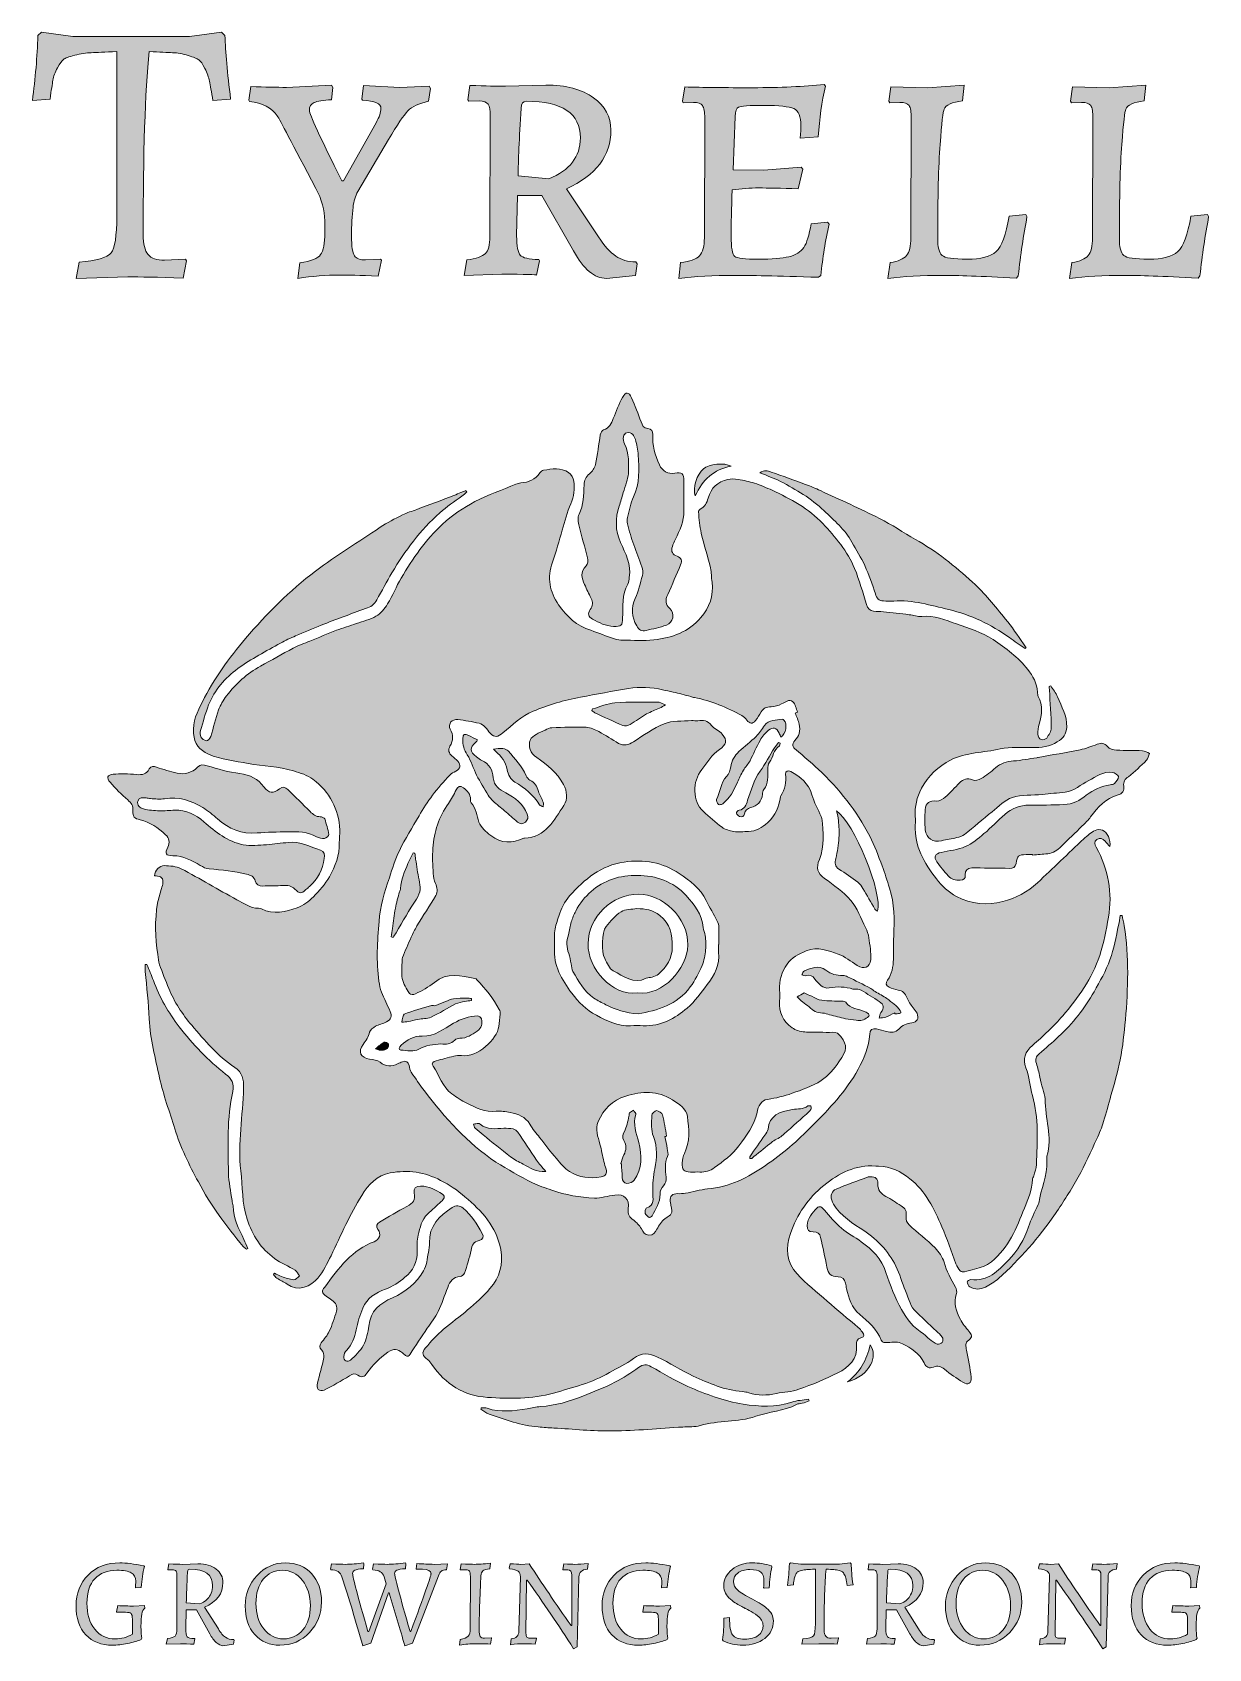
# Model space of a CAD drawing. Header units: inches. Extents: x 31.73 to 37.27, y -32.05 to -24.44.
import ezdxf

# ---------------------------------------------------------------- set-up
doc = ezdxf.new("R2010")
doc.units = ezdxf.units.IN
doc.header["$MEASUREMENT"] = 0
for name, color, linetype in [('Layer 2', 7, 'Continuous'), ('Layer 3', 7, 'Continuous'), ('Layer 4', 7, 'Continuous')]:
    doc.layers.add(name, color=color, linetype=linetype)

msp = doc.modelspace()

# ---------------------------------------------------------------- hatches: boundary and pattern name
at = {"layer": 'Layer 2', "true_color": 0xffffff}
h = msp.add_hatch(color=7, dxfattribs=at)
h.dxf.hatch_style = 2
edge = h.paths.add_edge_path()
edge.add_spline(control_points=[(32.1285, -25.3003), (32.1285, -25.3003), (32.1285, -24.5266), (32.1285, -24.5266), (32.0729, -24.529), (32.0329, -24.5307), (32.0087, -24.5319), (31.9844, -24.5331), (31.9584, -24.5372), (31.9306, -24.5443), (31.9028, -24.5514), (31.8851, -24.5579), (31.8774, -24.5639), (31.8697, -24.5698), (31.8602, -24.5831), (31.849, -24.6038), (31.8377, -24.6245), (31.8307, -24.6437), (31.8277, -24.6614), (31.8247, -24.6792), (31.8203, -24.7088), (31.8144, -24.7502), (31.8144, -24.7502), (31.731, -24.7572), (31.731, -24.7572), (31.7452, -24.6532), (31.7541, -24.5508), (31.7576, -24.4503), (31.7576, -24.4503), (31.7736, -24.4361), (31.7736, -24.4361), (31.7736, -24.4361), (31.9209, -24.4556), (31.9209, -24.4556), (31.9209, -24.4556), (32.471, -24.4556), (32.471, -24.4556), (32.471, -24.4556), (32.6218, -24.4361), (32.6218, -24.4361), (32.6218, -24.4361), (32.6377, -24.4503), (32.6377, -24.4503), (32.6401, -24.5272), (32.649, -24.6272), (32.6644, -24.7502), (32.6644, -24.7502), (32.581, -24.7572), (32.581, -24.7572), (32.5739, -24.7159), (32.5685, -24.6857), (32.565, -24.6668), (32.5614, -24.6479), (32.5544, -24.6277), (32.5437, -24.6065), (32.5331, -24.5851), (32.5236, -24.5716), (32.5153, -24.5656), (32.507, -24.5597), (32.4902, -24.5529), (32.4647, -24.5452), (32.4393, -24.5375), (32.4148, -24.5331), (32.3911, -24.5319), (32.3674, -24.5307), (32.3308, -24.529), (32.2811, -24.5266), (32.2621, -24.7159), (32.2527, -25.0033), (32.2527, -25.389), (32.2527, -25.4328), (32.2604, -25.4638), (32.2758, -25.4821), (32.2911, -25.5005), (32.3172, -25.5096), (32.3538, -25.5096), (32.3538, -25.5096), (32.4514, -25.5043), (32.4514, -25.5043), (32.4514, -25.5043), (32.4568, -25.5114), (32.4568, -25.5114), (32.4568, -25.5114), (32.4408, -25.593), (32.4408, -25.593), (32.3225, -25.5895), (32.2355, -25.5877), (32.1799, -25.5877), (32.1799, -25.5877), (31.9368, -25.5948), (31.9368, -25.5948), (31.9368, -25.5948), (31.951, -25.5185), (31.951, -25.5185), (32.0338, -25.5114), (32.0841, -25.4969), (32.1019, -25.475), (32.1196, -25.4532), (32.1285, -25.3949), (32.1285, -25.3003)], knot_values=[0, 0, 0, 0, 1, 1, 1, 2, 2, 2, 3, 3, 3, 4, 4, 4, 5, 5, 5, 6, 6, 6, 7, 7, 7, 8, 8, 8, 9, 9, 9, 10, 10, 10, 11, 11, 11, 12, 12, 12, 13, 13, 13, 14, 14, 14, 15, 15, 15, 16, 16, 16, 17, 17, 17, 18, 18, 18, 19, 19, 19, 20, 20, 20, 21, 21, 21, 22, 22, 22, 23, 23, 23, 24, 24, 24, 25, 25, 25, 26, 26, 26, 27, 27, 27, 28, 28, 28, 29, 29, 29, 30, 30, 30, 31, 31, 31, 32, 32, 32, 33, 33, 33, 33], degree=3, periodic=1)
h = msp.add_hatch(color=7, dxfattribs=at)
h.dxf.hatch_style = 2
edge = h.paths.add_edge_path()
edge.add_spline(control_points=[(33.2907, -24.6863), (33.2907, -24.6863), (33.4611, -24.6952), (33.4611, -24.6952), (33.4611, -24.6952), (33.5995, -24.6899), (33.5995, -24.6899), (33.5995, -24.6899), (33.6048, -24.7005), (33.6048, -24.7005), (33.6048, -24.7005), (33.5959, -24.7608), (33.5959, -24.7608), (33.5509, -24.7703), (33.5187, -24.7854), (33.4992, -24.8061), (33.4797, -24.8268), (33.4492, -24.8715), (33.4078, -24.9401), (33.4078, -24.9401), (33.2641, -25.1849), (33.2641, -25.1849), (33.2511, -25.2074), (33.2434, -25.2323), (33.241, -25.2595), (33.2363, -25.2997), (33.2339, -25.3446), (33.2339, -25.3943), (33.2339, -25.444), (33.2384, -25.4754), (33.2472, -25.4883), (33.2561, -25.5014), (33.2736, -25.5079), (33.2996, -25.5079), (33.2996, -25.5079), (33.3706, -25.5043), (33.3706, -25.5043), (33.3706, -25.5043), (33.3741, -25.5097), (33.3741, -25.5097), (33.3741, -25.5097), (33.3599, -25.5842), (33.3599, -25.5842), (33.2724, -25.5806), (33.2115, -25.5789), (33.1772, -25.5789), (33.1144, -25.5789), (33.0488, -25.5842), (32.9802, -25.5948), (32.9802, -25.5948), (32.9908, -25.5221), (32.9908, -25.5221), (33.0429, -25.5138), (33.0754, -25.5008), (33.0884, -25.483), (33.1014, -25.4653), (33.1079, -25.4304), (33.1079, -25.3784), (33.1079, -25.3784), (33.1079, -25.3233), (33.1079, -25.3233), (33.1079, -25.2736), (33.0937, -25.2228), (33.0654, -25.1708), (32.9554, -24.9602), (32.895, -24.8466), (32.8844, -24.83), (32.8583, -24.791), (32.8145, -24.7685), (32.7531, -24.7626), (32.7531, -24.7626), (32.7495, -24.7555), (32.7495, -24.7555), (32.7495, -24.7555), (32.7602, -24.6916), (32.7602, -24.6916), (32.8276, -24.694), (32.8832, -24.6952), (32.9269, -24.6952), (32.9269, -24.6952), (33.1399, -24.6845), (33.1399, -24.6845), (33.1399, -24.6845), (33.1452, -24.6952), (33.1452, -24.6952), (33.1452, -24.6952), (33.1399, -24.7537), (33.1399, -24.7537), (33.0997, -24.7561), (33.0722, -24.7605), (33.0574, -24.767), (33.0426, -24.7736), (33.0352, -24.7857), (33.0352, -24.8034), (33.0352, -24.8212), (33.086, -24.9318), (33.1878, -25.1353), (33.1878, -25.1353), (33.1967, -25.1353), (33.1967, -25.1353), (33.1967, -25.1353), (33.3493, -24.862), (33.3493, -24.862), (33.3646, -24.8348), (33.3723, -24.8123), (33.3723, -24.7945), (33.3723, -24.7721), (33.3433, -24.7591), (33.2854, -24.7555), (33.2854, -24.7555), (33.2819, -24.7502), (33.2819, -24.7502), (33.2819, -24.7502), (33.2907, -24.6863), (33.2907, -24.6863)], knot_values=[0, 0, 0, 0, 1, 1, 1, 2, 2, 2, 3, 3, 3, 4, 4, 4, 5, 5, 5, 6, 6, 6, 7, 7, 7, 8, 8, 8, 9, 9, 9, 10, 10, 10, 11, 11, 11, 12, 12, 12, 13, 13, 13, 14, 14, 14, 15, 15, 15, 16, 16, 16, 17, 17, 17, 18, 18, 18, 19, 19, 19, 20, 20, 20, 21, 21, 21, 22, 22, 22, 23, 23, 23, 24, 24, 24, 25, 25, 25, 26, 26, 26, 27, 27, 27, 28, 28, 28, 29, 29, 29, 30, 30, 30, 31, 31, 31, 32, 32, 32, 33, 33, 33, 34, 34, 34, 35, 35, 35, 36, 36, 36, 37, 37, 37, 38, 38, 38, 38], degree=3, periodic=1)
h = msp.add_hatch(color=7, dxfattribs=at)
h.dxf.hatch_style = 2
edge = h.paths.add_edge_path()
edge.add_spline(control_points=[(34.3731, -24.744), (34.4275, -24.7836), (34.4548, -24.8342), (34.4548, -24.8957), (34.4548, -25.0175), (34.3849, -25.1098), (34.2454, -25.1725), (34.2454, -25.1725), (34.3962, -25.3996), (34.3962, -25.3996), (34.4246, -25.4422), (34.4518, -25.4724), (34.4778, -25.4901), (34.5038, -25.5079), (34.5352, -25.5168), (34.5719, -25.5168), (34.5719, -25.5168), (34.579, -25.5256), (34.579, -25.5256), (34.579, -25.5256), (34.5701, -25.5807), (34.5701, -25.5807), (34.5701, -25.5807), (34.4335, -25.5948), (34.4335, -25.5948), (34.3779, -25.5948), (34.3264, -25.5517), (34.2791, -25.4653), (34.2791, -25.4653), (34.13, -25.2044), (34.13, -25.2044), (34.13, -25.2044), (34.0147, -25.2044), (34.0147, -25.2044), (34.0147, -25.2044), (34.0111, -25.3943), (34.0111, -25.3943), (34.0111, -25.4429), (34.0167, -25.4733), (34.028, -25.4857), (34.0392, -25.4981), (34.0685, -25.505), (34.1159, -25.5061), (34.1159, -25.5061), (34.1194, -25.5114), (34.1194, -25.5114), (34.1194, -25.5114), (34.1052, -25.5789), (34.1052, -25.5789), (34.1052, -25.5765), (34.0508, -25.5753), (33.9419, -25.5753), (33.9419, -25.5753), (33.7645, -25.5807), (33.7645, -25.5807), (33.7645, -25.5807), (33.7769, -25.5079), (33.7769, -25.5079), (33.8207, -25.502), (33.8497, -25.4919), (33.8639, -25.4777), (33.8781, -25.4635), (33.8852, -25.4369), (33.8852, -25.3979), (33.8852, -25.3979), (33.8869, -24.8318), (33.8869, -24.8318), (33.8869, -24.8035), (33.8834, -24.7842), (33.8763, -24.7741), (33.8692, -24.7641), (33.8556, -24.7591), (33.8355, -24.7591), (33.8355, -24.7591), (33.7858, -24.7608), (33.7858, -24.7608), (33.7858, -24.7608), (33.7805, -24.7537), (33.7805, -24.7537), (33.7805, -24.7537), (33.7911, -24.6863), (33.7911, -24.6863), (33.8656, -24.6887), (33.9212, -24.6899), (33.9579, -24.6899), (33.9579, -24.6899), (34.1478, -24.6846), (34.1478, -24.6846), (34.2436, -24.6846), (34.3187, -24.7044), (34.3731, -24.744)], knot_values=[0, 0, 0, 0, 1, 1, 1, 2, 2, 2, 3, 3, 3, 4, 4, 4, 5, 5, 5, 6, 6, 6, 7, 7, 7, 8, 8, 8, 9, 9, 9, 10, 10, 10, 11, 11, 11, 12, 12, 12, 13, 13, 13, 14, 14, 14, 15, 15, 15, 16, 16, 16, 17, 17, 17, 18, 18, 18, 19, 19, 19, 20, 20, 20, 21, 21, 21, 22, 22, 22, 23, 23, 23, 24, 24, 24, 25, 25, 25, 26, 26, 26, 27, 27, 27, 28, 28, 28, 29, 29, 29, 30, 30, 30, 30], degree=3, periodic=1)
edge = h.paths.add_edge_path()
edge.add_spline(control_points=[(34.162, -25.1264), (34.2614, -25.0862), (34.311, -25.0217), (34.311, -24.933), (34.311, -24.8182), (34.2264, -24.7608), (34.0573, -24.7608), (34.0407, -24.7608), (34.0324, -24.7715), (34.0324, -24.7928), (34.023, -24.9371), (34.0183, -25.0436), (34.0183, -25.1122), (34.0183, -25.1122), (34.162, -25.1264), (34.162, -25.1264)], knot_values=[0, 0, 0, 0, 1, 1, 1, 2, 2, 2, 3, 3, 3, 4, 4, 4, 5, 5, 5, 5], degree=3, periodic=1)
h = msp.add_hatch(color=7, dxfattribs=at)
h.dxf.hatch_style = 2
edge = h.paths.add_edge_path()
edge.add_spline(control_points=[(35.0297, -25.0838), (35.0297, -25.0838), (35.1752, -25.0855), (35.1752, -25.0855), (35.1752, -25.0855), (35.3508, -25.0713), (35.3508, -25.0713), (35.3508, -25.0713), (35.3579, -25.0802), (35.3579, -25.0802), (35.3579, -25.0802), (35.3367, -25.1725), (35.3367, -25.1725), (35.255, -25.1701), (35.1932, -25.169), (35.1512, -25.169), (35.1092, -25.169), (35.0675, -25.1719), (35.0261, -25.1778), (35.0226, -25.2677), (35.0208, -25.3402), (35.0208, -25.3952), (35.0208, -25.4502), (35.0264, -25.4821), (35.0376, -25.491), (35.0489, -25.4999), (35.0861, -25.5043), (35.1494, -25.5043), (35.2127, -25.5043), (35.2606, -25.5005), (35.2932, -25.4928), (35.3257, -25.4851), (35.3491, -25.4706), (35.3633, -25.4493), (35.3775, -25.428), (35.3887, -25.3907), (35.397, -25.3375), (35.397, -25.3375), (35.4751, -25.3304), (35.4751, -25.3304), (35.4751, -25.3304), (35.4822, -25.3393), (35.4822, -25.3393), (35.4644, -25.4174), (35.4514, -25.4978), (35.4431, -25.5806), (35.4431, -25.5806), (35.4325, -25.5895), (35.4325, -25.5895), (35.2361, -25.5835), (35.1042, -25.5806), (35.0368, -25.5806), (34.9374, -25.5806), (34.8498, -25.5853), (34.7741, -25.5948), (34.7741, -25.5948), (34.783, -25.5203), (34.783, -25.5203), (34.8268, -25.5155), (34.8564, -25.5049), (34.8717, -25.4883), (34.8871, -25.4718), (34.8948, -25.4434), (34.8948, -25.4031), (34.8948, -25.4031), (34.8966, -24.8407), (34.8966, -24.8407), (34.8966, -24.8111), (34.893, -24.7913), (34.8859, -24.7812), (34.8788, -24.7712), (34.8647, -24.7661), (34.8434, -24.7661), (34.8434, -24.7661), (34.7954, -24.7679), (34.7954, -24.7679), (34.7954, -24.7679), (34.7919, -24.7608), (34.7919, -24.7608), (34.7919, -24.7608), (34.8025, -24.6934), (34.8025, -24.6934), (34.8865, -24.6958), (34.9933, -24.6969), (35.1228, -24.6969), (35.2524, -24.6969), (35.3644, -24.6916), (35.4591, -24.681), (35.4591, -24.681), (35.4644, -24.6898), (35.4644, -24.6898), (35.4478, -24.7632), (35.4366, -24.8425), (35.4307, -24.9276), (35.4307, -24.9276), (35.3455, -24.9347), (35.3455, -24.9347), (35.3479, -24.9087), (35.3491, -24.8892), (35.3491, -24.8761), (35.3491, -24.8324), (35.3378, -24.8055), (35.3154, -24.7954), (35.2929, -24.7854), (35.2464, -24.7803), (35.1761, -24.7803), (35.1057, -24.7803), (35.0657, -24.783), (35.0563, -24.7883), (35.0468, -24.7936), (35.0415, -24.8081), (35.0403, -24.8318), (35.0403, -24.8318), (35.0297, -25.0838), (35.0297, -25.0838)], knot_values=[0, 0, 0, 0, 1, 1, 1, 2, 2, 2, 3, 3, 3, 4, 4, 4, 5, 5, 5, 6, 6, 6, 7, 7, 7, 8, 8, 8, 9, 9, 9, 10, 10, 10, 11, 11, 11, 12, 12, 12, 13, 13, 13, 14, 14, 14, 15, 15, 15, 16, 16, 16, 17, 17, 17, 18, 18, 18, 19, 19, 19, 20, 20, 20, 21, 21, 21, 22, 22, 22, 23, 23, 23, 24, 24, 24, 25, 25, 25, 26, 26, 26, 27, 27, 27, 28, 28, 28, 29, 29, 29, 30, 30, 30, 31, 31, 31, 32, 32, 32, 33, 33, 33, 34, 34, 34, 35, 35, 35, 36, 36, 36, 37, 37, 37, 38, 38, 38, 38], degree=3, periodic=1)
h = msp.add_hatch(color=7, dxfattribs=at)
h.dxf.hatch_style = 2
edge = h.paths.add_edge_path()
edge.add_spline(control_points=[(35.7731, -24.6934), (35.7731, -24.6934), (35.9453, -24.6969), (35.9453, -24.6969), (35.9453, -24.6969), (36.1174, -24.6845), (36.1174, -24.6845), (36.1174, -24.6845), (36.1103, -24.759), (36.1103, -24.759), (36.0606, -24.765), (36.0316, -24.778), (36.0234, -24.7981), (36.0186, -24.8076), (36.0124, -24.8629), (36.0047, -24.964), (35.997, -25.0651), (35.9932, -25.2121), (35.9932, -25.4049), (35.9932, -25.4475), (36, -25.4747), (36.0136, -25.4865), (36.0272, -25.4984), (36.0665, -25.5043), (36.1316, -25.5043), (36.1966, -25.5043), (36.2422, -25.4925), (36.2682, -25.4688), (36.2942, -25.4452), (36.3149, -25.3896), (36.3303, -25.302), (36.3303, -25.302), (36.4084, -25.2932), (36.4084, -25.2932), (36.4084, -25.2932), (36.4137, -25.3038), (36.4137, -25.3038), (36.3971, -25.3925), (36.3836, -25.4854), (36.3729, -25.5824), (36.3729, -25.5824), (36.364, -25.593), (36.364, -25.593), (36.1973, -25.5847), (36.0813, -25.5806), (36.0163, -25.5806), (35.9181, -25.5806), (35.8323, -25.5853), (35.7589, -25.5948), (35.7589, -25.5948), (35.7696, -25.5203), (35.7696, -25.5203), (35.8075, -25.5144), (35.8332, -25.5034), (35.8468, -25.4875), (35.8604, -25.4715), (35.8672, -25.4434), (35.8672, -25.4031), (35.8672, -25.4031), (35.869, -24.8407), (35.869, -24.8407), (35.869, -24.8111), (35.8654, -24.7913), (35.8583, -24.7812), (35.8512, -24.7712), (35.837, -24.7661), (35.8157, -24.7661), (35.8157, -24.7661), (35.7678, -24.7679), (35.7678, -24.7679), (35.7678, -24.7679), (35.7625, -24.7608), (35.7625, -24.7608), (35.7625, -24.7608), (35.7731, -24.6934), (35.7731, -24.6934)], knot_values=[0, 0, 0, 0, 1, 1, 1, 2, 2, 2, 3, 3, 3, 4, 4, 4, 5, 5, 5, 6, 6, 6, 7, 7, 7, 8, 8, 8, 9, 9, 9, 10, 10, 10, 11, 11, 11, 12, 12, 12, 13, 13, 13, 14, 14, 14, 15, 15, 15, 16, 16, 16, 17, 17, 17, 18, 18, 18, 19, 19, 19, 20, 20, 20, 21, 21, 21, 22, 22, 22, 23, 23, 23, 24, 24, 24, 25, 25, 25, 25], degree=3, periodic=1)
h = msp.add_hatch(color=7, dxfattribs=at)
h.dxf.hatch_style = 2
edge = h.paths.add_edge_path()
edge.add_spline(control_points=[(36.6284, -24.6934), (36.6284, -24.6934), (36.8006, -24.6969), (36.8006, -24.6969), (36.8006, -24.6969), (36.9727, -24.6845), (36.9727, -24.6845), (36.9727, -24.6845), (36.9656, -24.759), (36.9656, -24.759), (36.9159, -24.765), (36.8869, -24.778), (36.8786, -24.7981), (36.8739, -24.8076), (36.8677, -24.8629), (36.86, -24.964), (36.8523, -25.0651), (36.8485, -25.2121), (36.8485, -25.4049), (36.8485, -25.4475), (36.8553, -25.4747), (36.8689, -25.4865), (36.8825, -25.4984), (36.9218, -25.5043), (36.9869, -25.5043), (37.0519, -25.5043), (37.0975, -25.4925), (37.1235, -25.4688), (37.1495, -25.4452), (37.1702, -25.3896), (37.1856, -25.302), (37.1856, -25.302), (37.2637, -25.2932), (37.2637, -25.2932), (37.2637, -25.2932), (37.269, -25.3038), (37.269, -25.3038), (37.2524, -25.3925), (37.2388, -25.4854), (37.2282, -25.5824), (37.2282, -25.5824), (37.2193, -25.593), (37.2193, -25.593), (37.0525, -25.5847), (36.9366, -25.5806), (36.8715, -25.5806), (36.7733, -25.5806), (36.6876, -25.5853), (36.6142, -25.5948), (36.6142, -25.5948), (36.6249, -25.5203), (36.6249, -25.5203), (36.6627, -25.5144), (36.6885, -25.5034), (36.7021, -25.4875), (36.7157, -25.4715), (36.7225, -25.4434), (36.7225, -25.4031), (36.7225, -25.4031), (36.7243, -24.8407), (36.7243, -24.8407), (36.7243, -24.8111), (36.7207, -24.7913), (36.7136, -24.7812), (36.7065, -24.7712), (36.6923, -24.7661), (36.671, -24.7661), (36.671, -24.7661), (36.6231, -24.7679), (36.6231, -24.7679), (36.6231, -24.7679), (36.6178, -24.7608), (36.6178, -24.7608), (36.6178, -24.7608), (36.6284, -24.6934), (36.6284, -24.6934)], knot_values=[0, 0, 0, 0, 1, 1, 1, 2, 2, 2, 3, 3, 3, 4, 4, 4, 5, 5, 5, 6, 6, 6, 7, 7, 7, 8, 8, 8, 9, 9, 9, 10, 10, 10, 11, 11, 11, 12, 12, 12, 13, 13, 13, 14, 14, 14, 15, 15, 15, 16, 16, 16, 17, 17, 17, 18, 18, 18, 19, 19, 19, 20, 20, 20, 21, 21, 21, 22, 22, 22, 23, 23, 23, 24, 24, 24, 25, 25, 25, 25], degree=3, periodic=1)
at = {"layer": 'Layer 3', "true_color": 0xffffff}
h = msp.add_hatch(color=7, dxfattribs=at)
h.dxf.hatch_style = 2
edge = h.paths.add_edge_path()
edge.add_spline(control_points=[(32.2462, -31.8844), (32.2437, -31.8971), (32.2424, -31.9164), (32.2424, -31.9422), (32.2424, -31.968), (32.2438, -31.9868), (32.2465, -31.9985), (32.2465, -31.9985), (32.243, -32.0038), (32.243, -32.0038), (32.2262, -32.0109), (32.205, -32.0171), (32.1794, -32.0226), (32.1537, -32.0281), (32.13, -32.0308), (32.1081, -32.0308), (32.0557, -32.0308), (32.0141, -32.0145), (31.9832, -31.9818), (31.9523, -31.9492), (31.9368, -31.9036), (31.9368, -31.8451), (31.9368, -31.7867), (31.9558, -31.7384), (31.9937, -31.7003), (32.0316, -31.6621), (32.0813, -31.6431), (32.1427, -31.6431), (32.1716, -31.6431), (32.2096, -31.6478), (32.2565, -31.6571), (32.2565, -31.6571), (32.2589, -31.6607), (32.2589, -31.6607), (32.251, -31.69), (32.2459, -31.7227), (32.2436, -31.7586), (32.2436, -31.7586), (32.216, -31.761), (32.216, -31.761), (32.2172, -31.7504), (32.2178, -31.7399), (32.2178, -31.7293), (32.2178, -31.7113), (32.2108, -31.6982), (32.197, -31.69), (32.1831, -31.6818), (32.1605, -31.6777), (32.1292, -31.6777), (32.0846, -31.6777), (32.0499, -31.6911), (32.0251, -31.7179), (32.0003, -31.7446), (31.9879, -31.7831), (31.9879, -31.8331), (31.9879, -31.8832), (32.0001, -31.9237), (32.0245, -31.9548), (32.049, -31.9859), (32.0813, -32.0015), (32.1216, -32.0015), (32.1357, -32.0015), (32.1493, -31.9996), (32.1626, -31.9959), (32.1759, -31.9922), (32.1891, -31.9866), (32.2019, -31.9792), (32.2019, -31.9792), (32.2019, -31.9076), (32.2019, -31.9076), (32.2019, -31.8943), (32.1999, -31.8857), (32.1958, -31.8818), (32.1917, -31.8779), (32.183, -31.8759), (32.1697, -31.8759), (32.1697, -31.8759), (32.1292, -31.8759), (32.1292, -31.8759), (32.1292, -31.8759), (32.128, -31.8736), (32.128, -31.8736), (32.128, -31.8736), (32.1333, -31.8442), (32.1333, -31.8442), (32.1599, -31.8458), (32.1847, -31.8466), (32.2078, -31.8466), (32.2078, -31.8466), (32.2583, -31.8437), (32.2583, -31.8437), (32.2583, -31.8437), (32.2606, -31.8566), (32.2606, -31.8566), (32.2536, -31.8624), (32.2488, -31.8717), (32.2462, -31.8844)], knot_values=[0, 0, 0, 0, 1, 1, 1, 2, 2, 2, 3, 3, 3, 4, 4, 4, 5, 5, 5, 6, 6, 6, 7, 7, 7, 8, 8, 8, 9, 9, 9, 10, 10, 10, 11, 11, 11, 12, 12, 12, 13, 13, 13, 14, 14, 14, 15, 15, 15, 16, 16, 16, 17, 17, 17, 18, 18, 18, 19, 19, 19, 20, 20, 20, 21, 21, 21, 22, 22, 22, 23, 23, 23, 24, 24, 24, 25, 25, 25, 26, 26, 26, 27, 27, 27, 28, 28, 28, 29, 29, 29, 30, 30, 30, 31, 31, 31, 32, 32, 32, 32], degree=3, periodic=1)
h = msp.add_hatch(color=7, dxfattribs=at)
h.dxf.hatch_style = 2
edge = h.paths.add_edge_path()
edge.add_spline(control_points=[(32.5967, -31.6724), (32.6178, -31.6888), (32.6284, -31.7101), (32.6284, -31.7363), (32.6284, -31.7876), (32.5996, -31.8263), (32.5422, -31.8525), (32.5422, -31.8525), (32.6067, -31.9545), (32.6067, -31.9545), (32.618, -31.9733), (32.6291, -31.9863), (32.6398, -31.9935), (32.6506, -32.0008), (32.6638, -32.0044), (32.6794, -32.0044), (32.6794, -32.0044), (32.6817, -32.0067), (32.6817, -32.0067), (32.6817, -32.0067), (32.6782, -32.0267), (32.6782, -32.0267), (32.6782, -32.0267), (32.6284, -32.0331), (32.6284, -32.0331), (32.6186, -32.0331), (32.6081, -32.0281), (32.597, -32.0182), (32.5858, -32.0082), (32.5756, -31.9946), (32.5662, -31.9774), (32.5662, -31.9774), (32.5034, -31.8636), (32.5034, -31.8636), (32.5034, -31.8636), (32.4548, -31.8636), (32.4548, -31.8636), (32.4548, -31.8636), (32.453, -31.951), (32.453, -31.951), (32.453, -31.9721), (32.4553, -31.9854), (32.46, -31.9909), (32.4647, -31.9964), (32.4765, -31.9991), (32.4952, -31.9991), (32.4952, -31.9991), (32.4964, -32.0015), (32.4964, -32.0015), (32.4964, -32.0015), (32.4911, -32.0261), (32.4911, -32.0261), (32.4911, -32.0257), (32.4704, -32.0251), (32.4289, -32.0243), (32.4289, -32.0243), (32.3615, -32.0261), (32.3615, -32.0261), (32.3615, -32.0261), (32.3668, -31.9997), (32.3668, -31.9997), (32.3851, -31.9977), (32.3972, -31.9937), (32.4028, -31.9877), (32.4085, -31.9816), (32.4113, -31.9702), (32.4113, -31.9534), (32.4113, -31.9534), (32.4119, -31.707), (32.4119, -31.707), (32.4119, -31.6945), (32.4105, -31.6861), (32.4075, -31.6818), (32.4046, -31.6775), (32.3988, -31.6753), (32.3902, -31.6753), (32.3902, -31.6753), (32.3703, -31.6765), (32.3703, -31.6765), (32.3703, -31.6765), (32.3691, -31.6741), (32.3691, -31.6741), (32.3691, -31.6741), (32.3732, -31.6484), (32.3732, -31.6484), (32.4018, -31.6495), (32.4235, -31.6501), (32.4383, -31.6501), (32.4383, -31.6501), (32.5105, -31.6478), (32.5105, -31.6478), (32.5468, -31.6478), (32.5756, -31.656), (32.5967, -31.6724)], knot_values=[0, 0, 0, 0, 1, 1, 1, 2, 2, 2, 3, 3, 3, 4, 4, 4, 5, 5, 5, 6, 6, 6, 7, 7, 7, 8, 8, 8, 9, 9, 9, 10, 10, 10, 11, 11, 11, 12, 12, 12, 13, 13, 13, 14, 14, 14, 15, 15, 15, 16, 16, 16, 17, 17, 17, 18, 18, 18, 19, 19, 19, 20, 20, 20, 21, 21, 21, 22, 22, 22, 23, 23, 23, 24, 24, 24, 25, 25, 25, 26, 26, 26, 27, 27, 27, 28, 28, 28, 29, 29, 29, 30, 30, 30, 31, 31, 31, 31], degree=3, periodic=1)
edge = h.paths.add_edge_path()
edge.add_spline(control_points=[(32.5797, -31.7504), (32.5797, -31.6988), (32.5439, -31.673), (32.4724, -31.673), (32.4684, -31.673), (32.4658, -31.6738), (32.4644, -31.6756), (32.4631, -31.6774), (32.4622, -31.681), (32.4618, -31.6865), (32.4583, -31.7463), (32.4563, -31.7944), (32.4559, -31.8308), (32.4559, -31.8308), (32.5163, -31.8366), (32.5163, -31.8366), (32.5308, -31.8331), (32.5447, -31.8245), (32.558, -31.8108), (32.5635, -31.8049), (32.5684, -31.7967), (32.573, -31.7859), (32.5774, -31.7751), (32.5797, -31.7633), (32.5797, -31.7504)], knot_values=[0, 0, 0, 0, 1, 1, 1, 2, 2, 2, 3, 3, 3, 4, 4, 4, 5, 5, 5, 6, 6, 6, 7, 7, 7, 8, 8, 8, 8], degree=3, periodic=1)
h = msp.add_hatch(color=7, dxfattribs=at)
h.dxf.hatch_style = 2
edge = h.paths.add_edge_path()
edge.add_spline(control_points=[(32.8959, -32.0308), (32.8477, -32.0308), (32.8086, -32.014), (32.7785, -31.9804), (32.7484, -31.9467), (32.7334, -31.902), (32.7334, -31.8463), (32.7334, -31.7906), (32.7519, -31.7428), (32.7891, -31.7029), (32.8262, -31.663), (32.8706, -31.6431), (32.9222, -31.6431), (32.9739, -31.6431), (33.0151, -31.6599), (33.046, -31.6935), (33.0769, -31.7271), (33.0924, -31.7718), (33.0924, -31.8275), (33.0924, -31.8833), (33.0735, -31.9311), (33.0358, -31.971), (32.998, -32.0109), (32.9514, -32.0308), (32.8959, -32.0308)], knot_values=[0, 0, 0, 0, 1, 1, 1, 2, 2, 2, 3, 3, 3, 4, 4, 4, 5, 5, 5, 6, 6, 6, 7, 7, 7, 8, 8, 8, 8], degree=3, periodic=1)
edge = h.paths.add_edge_path()
edge.add_spline(control_points=[(32.7838, -31.8343), (32.7838, -31.882), (32.7959, -31.9217), (32.8202, -31.9534), (32.8444, -31.985), (32.8754, -32.0009), (32.9132, -32.0009), (32.9509, -32.0009), (32.9815, -31.9867), (33.005, -31.9583), (33.0284, -31.93), (33.0401, -31.8921), (33.0401, -31.8445), (33.0401, -31.797), (33.0277, -31.7574), (33.0029, -31.7258), (32.9781, -31.6941), (32.9467, -31.6783), (32.9087, -31.6783), (32.8708, -31.6783), (32.8405, -31.6923), (32.8178, -31.7205), (32.7951, -31.7487), (32.7838, -31.7866), (32.7838, -31.8343)], knot_values=[0, 0, 0, 0, 1, 1, 1, 2, 2, 2, 3, 3, 3, 4, 4, 4, 5, 5, 5, 6, 6, 6, 7, 7, 7, 8, 8, 8, 8], degree=3, periodic=1)
h = msp.add_hatch(color=7, dxfattribs=at)
h.dxf.hatch_style = 2
edge = h.paths.add_edge_path()
edge.add_spline(control_points=[(33.1357, -31.6759), (33.1357, -31.6759), (33.1352, -31.6736), (33.1352, -31.6736), (33.1352, -31.6736), (33.1387, -31.6484), (33.1387, -31.6484), (33.17, -31.6495), (33.192, -31.6501), (33.205, -31.6501), (33.2323, -31.6501), (33.2607, -31.648), (33.29, -31.6436), (33.29, -31.6436), (33.2918, -31.6478), (33.2918, -31.6478), (33.2918, -31.6478), (33.2894, -31.6706), (33.2894, -31.6706), (33.2695, -31.6722), (33.2561, -31.6745), (33.2493, -31.6777), (33.2424, -31.6808), (33.239, -31.6861), (33.239, -31.6935), (33.239, -31.7088), (33.263, -31.7999), (33.3111, -31.9668), (33.3111, -31.9668), (33.3147, -31.9668), (33.3147, -31.9668), (33.3147, -31.9668), (33.3974, -31.7416), (33.3974, -31.7416), (33.3974, -31.7416), (33.3868, -31.7094), (33.3868, -31.7094), (33.3829, -31.698), (33.3768, -31.6898), (33.3686, -31.6847), (33.3604, -31.6796), (33.3489, -31.6767), (33.334, -31.6759), (33.334, -31.6759), (33.3328, -31.6736), (33.3328, -31.6736), (33.3328, -31.6736), (33.3369, -31.6484), (33.3369, -31.6484), (33.3682, -31.6495), (33.3897, -31.6501), (33.4015, -31.6501), (33.4265, -31.6501), (33.4554, -31.648), (33.4883, -31.6436), (33.4883, -31.6436), (33.49, -31.6478), (33.49, -31.6478), (33.49, -31.6478), (33.4877, -31.6706), (33.4877, -31.6706), (33.4674, -31.6722), (33.4538, -31.6745), (33.4469, -31.6777), (33.4401, -31.6808), (33.4367, -31.6859), (33.4367, -31.6929), (33.4367, -31.7058), (33.4609, -31.7971), (33.5094, -31.9668), (33.5094, -31.9668), (33.5129, -31.9668), (33.5129, -31.9668), (33.5763, -31.796), (33.6079, -31.705), (33.6079, -31.6941), (33.6079, -31.6804), (33.5946, -31.6736), (33.568, -31.6736), (33.568, -31.6736), (33.5387, -31.6736), (33.5387, -31.6736), (33.5387, -31.6736), (33.5375, -31.6712), (33.5375, -31.6712), (33.5375, -31.6712), (33.5417, -31.646), (33.5417, -31.646), (33.571, -31.6487), (33.5982, -31.6501), (33.6232, -31.6501), (33.6232, -31.6501), (33.6854, -31.6484), (33.6854, -31.6484), (33.6854, -31.6484), (33.6813, -31.6759), (33.6813, -31.6759), (33.6695, -31.6767), (33.6613, -31.6787), (33.6566, -31.6821), (33.6519, -31.6854), (33.6476, -31.6927), (33.6437, -31.7041), (33.6437, -31.7041), (33.5205, -32.0208), (33.5205, -32.0208), (33.5205, -32.0208), (33.4842, -32.0337), (33.4842, -32.0337), (33.4619, -31.9536), (33.4374, -31.8707), (33.4109, -31.785), (33.4109, -31.785), (33.4073, -31.785), (33.4073, -31.785), (33.4073, -31.785), (33.324, -32.0208), (33.324, -32.0208), (33.324, -32.0208), (33.2865, -32.0337), (33.2865, -32.0337), (33.254, -31.9188), (33.2214, -31.8106), (33.1885, -31.7094), (33.1815, -31.6874), (33.1639, -31.6763), (33.1357, -31.6759)], knot_values=[0, 0, 0, 0, 1, 1, 1, 2, 2, 2, 3, 3, 3, 4, 4, 4, 5, 5, 5, 6, 6, 6, 7, 7, 7, 8, 8, 8, 9, 9, 9, 10, 10, 10, 11, 11, 11, 12, 12, 12, 13, 13, 13, 14, 14, 14, 15, 15, 15, 16, 16, 16, 17, 17, 17, 18, 18, 18, 19, 19, 19, 20, 20, 20, 21, 21, 21, 22, 22, 22, 23, 23, 23, 24, 24, 24, 25, 25, 25, 26, 26, 26, 27, 27, 27, 28, 28, 28, 29, 29, 29, 30, 30, 30, 31, 31, 31, 32, 32, 32, 33, 33, 33, 34, 34, 34, 35, 35, 35, 36, 36, 36, 37, 37, 37, 38, 38, 38, 39, 39, 39, 40, 40, 40, 41, 41, 41, 42, 42, 42, 42], degree=3, periodic=1)
h = msp.add_hatch(color=7, dxfattribs=at)
h.dxf.hatch_style = 2
edge = h.paths.add_edge_path()
edge.add_spline(control_points=[(33.8344, -31.9581), (33.8344, -31.9741), (33.8361, -31.9847), (33.8396, -31.99), (33.8432, -31.9953), (33.85, -31.9979), (33.8602, -31.9979), (33.8602, -31.9979), (33.8913, -31.9962), (33.8913, -31.9962), (33.8913, -31.9962), (33.8924, -31.9985), (33.8924, -31.9985), (33.8924, -31.9985), (33.8872, -32.0255), (33.8872, -32.0255), (33.8543, -32.0243), (33.831, -32.0237), (33.8173, -32.0237), (33.7947, -32.0237), (33.7696, -32.0261), (33.7423, -32.0308), (33.7423, -32.0308), (33.7458, -32.0038), (33.7458, -32.0038), (33.7642, -32.0003), (33.7766, -31.9951), (33.783, -31.9883), (33.7895, -31.9814), (33.7927, -31.9698), (33.7927, -31.9534), (33.7927, -31.9534), (33.7933, -31.707), (33.7933, -31.707), (33.7933, -31.6945), (33.7918, -31.6861), (33.7889, -31.6818), (33.786, -31.6775), (33.7802, -31.6753), (33.7716, -31.6753), (33.7716, -31.6753), (33.747, -31.6765), (33.747, -31.6765), (33.747, -31.6765), (33.7458, -31.6741), (33.7458, -31.6741), (33.7458, -31.6741), (33.7499, -31.6484), (33.7499, -31.6484), (33.7804, -31.6495), (33.8017, -31.6501), (33.8138, -31.6501), (33.8303, -31.6501), (33.8547, -31.6484), (33.8872, -31.6448), (33.8872, -31.6448), (33.8848, -31.6712), (33.8848, -31.6712), (33.8684, -31.6732), (33.8574, -31.6764), (33.852, -31.6809), (33.8465, -31.6854), (33.8434, -31.6933), (33.8426, -31.7046), (33.8371, -31.8181), (33.8344, -31.9025), (33.8344, -31.9581)], knot_values=[0, 0, 0, 0, 1, 1, 1, 2, 2, 2, 3, 3, 3, 4, 4, 4, 5, 5, 5, 6, 6, 6, 7, 7, 7, 8, 8, 8, 9, 9, 9, 10, 10, 10, 11, 11, 11, 12, 12, 12, 13, 13, 13, 14, 14, 14, 15, 15, 15, 16, 16, 16, 17, 17, 17, 18, 18, 18, 19, 19, 19, 20, 20, 20, 21, 21, 21, 22, 22, 22, 22], degree=3, periodic=1)
h = msp.add_hatch(color=7, dxfattribs=at)
h.dxf.hatch_style = 2
edge = h.paths.add_edge_path()
edge.add_spline(control_points=[(34.2708, -31.9387), (34.2708, -31.9387), (34.2708, -31.7011), (34.2708, -31.7011), (34.2708, -31.6843), (34.2643, -31.6759), (34.2514, -31.6759), (34.2514, -31.6759), (34.2291, -31.6765), (34.2291, -31.6765), (34.2291, -31.6765), (34.2279, -31.6741), (34.2279, -31.6741), (34.2279, -31.6741), (34.2332, -31.6478), (34.2332, -31.6478), (34.2571, -31.6493), (34.2743, -31.6501), (34.2848, -31.6501), (34.302, -31.6501), (34.3228, -31.6485), (34.347, -31.6454), (34.347, -31.6454), (34.3441, -31.6724), (34.3441, -31.6724), (34.3304, -31.6744), (34.3204, -31.6782), (34.3141, -31.6838), (34.3079, -31.6895), (34.3046, -31.698), (34.3042, -31.7094), (34.3042, -31.7094), (34.296, -32.039), (34.296, -32.039), (34.296, -32.039), (34.279, -32.0472), (34.279, -32.0472), (34.2082, -31.9373), (34.1354, -31.8296), (34.0608, -31.724), (34.0608, -31.724), (34.0578, -31.724), (34.0578, -31.724), (34.0578, -31.724), (34.0549, -31.9745), (34.0549, -31.9745), (34.0549, -31.9831), (34.0563, -31.9891), (34.059, -31.9927), (34.0617, -31.9962), (34.0664, -31.9979), (34.0731, -31.9979), (34.0731, -31.9979), (34.103, -31.9973), (34.103, -31.9973), (34.103, -31.9973), (34.1042, -31.9997), (34.1042, -31.9997), (34.1042, -31.9997), (34.0989, -32.0261), (34.0989, -32.0261), (34.0742, -32.0245), (34.0561, -32.0237), (34.0443, -32.0237), (34.0256, -32.0237), (34.0048, -32.0253), (33.9822, -32.0284), (33.9822, -32.0284), (33.9851, -32.0015), (33.9851, -32.0015), (34.0089, -31.9987), (34.0211, -31.9864), (34.0215, -31.9645), (34.0215, -31.9645), (34.0291, -31.7082), (34.0291, -31.7082), (34.0291, -31.6961), (34.0255, -31.6874), (34.0182, -31.6824), (34.011, -31.6773), (33.9976, -31.6738), (33.978, -31.6718), (33.978, -31.6718), (33.9763, -31.6689), (33.9763, -31.6689), (33.9763, -31.6689), (33.981, -31.6472), (33.981, -31.6472), (34.0037, -31.6491), (34.0205, -31.6501), (34.0314, -31.6501), (34.0314, -31.6501), (34.0707, -31.6478), (34.0707, -31.6478), (34.1286, -31.7377), (34.1943, -31.8347), (34.2678, -31.9387), (34.2678, -31.9387), (34.2708, -31.9387), (34.2708, -31.9387)], knot_values=[0, 0, 0, 0, 1, 1, 1, 2, 2, 2, 3, 3, 3, 4, 4, 4, 5, 5, 5, 6, 6, 6, 7, 7, 7, 8, 8, 8, 9, 9, 9, 10, 10, 10, 11, 11, 11, 12, 12, 12, 13, 13, 13, 14, 14, 14, 15, 15, 15, 16, 16, 16, 17, 17, 17, 18, 18, 18, 19, 19, 19, 20, 20, 20, 21, 21, 21, 22, 22, 22, 23, 23, 23, 24, 24, 24, 25, 25, 25, 26, 26, 26, 27, 27, 27, 28, 28, 28, 29, 29, 29, 30, 30, 30, 31, 31, 31, 32, 32, 32, 33, 33, 33, 33], degree=3, periodic=1)
h = msp.add_hatch(color=7, dxfattribs=at)
h.dxf.hatch_style = 2
edge = h.paths.add_edge_path()
edge.add_spline(control_points=[(34.7227, -31.8844), (34.7201, -31.8971), (34.7189, -31.9164), (34.7189, -31.9422), (34.7189, -31.968), (34.7203, -31.9868), (34.723, -31.9985), (34.723, -31.9985), (34.7195, -32.0038), (34.7195, -32.0038), (34.7027, -32.0109), (34.6814, -32.0171), (34.6558, -32.0226), (34.6302, -32.0281), (34.6065, -32.0308), (34.5846, -32.0308), (34.5322, -32.0308), (34.4905, -32.0145), (34.4596, -31.9818), (34.4287, -31.9492), (34.4133, -31.9036), (34.4133, -31.8451), (34.4133, -31.7867), (34.4323, -31.7384), (34.4702, -31.7003), (34.5081, -31.6621), (34.5578, -31.6431), (34.6192, -31.6431), (34.6481, -31.6431), (34.686, -31.6478), (34.733, -31.6571), (34.733, -31.6571), (34.7353, -31.6607), (34.7353, -31.6607), (34.7275, -31.69), (34.7224, -31.7227), (34.7201, -31.7586), (34.7201, -31.7586), (34.6925, -31.761), (34.6925, -31.761), (34.6937, -31.7504), (34.6943, -31.7399), (34.6943, -31.7293), (34.6943, -31.7113), (34.6873, -31.6982), (34.6734, -31.69), (34.6596, -31.6818), (34.637, -31.6777), (34.6057, -31.6777), (34.5611, -31.6777), (34.5264, -31.6911), (34.5016, -31.7179), (34.4767, -31.7446), (34.4643, -31.7831), (34.4643, -31.8331), (34.4643, -31.8832), (34.4765, -31.9237), (34.501, -31.9548), (34.5254, -31.9859), (34.5578, -32.0015), (34.5981, -32.0015), (34.6121, -32.0015), (34.6258, -31.9996), (34.6391, -31.9959), (34.6524, -31.9922), (34.6655, -31.9866), (34.6784, -31.9792), (34.6784, -31.9792), (34.6784, -31.9076), (34.6784, -31.9076), (34.6784, -31.8943), (34.6764, -31.8857), (34.6723, -31.8818), (34.6682, -31.8779), (34.6594, -31.8759), (34.6462, -31.8759), (34.6462, -31.8759), (34.6057, -31.8759), (34.6057, -31.8759), (34.6057, -31.8759), (34.6045, -31.8736), (34.6045, -31.8736), (34.6045, -31.8736), (34.6098, -31.8442), (34.6098, -31.8442), (34.6364, -31.8458), (34.6612, -31.8466), (34.6843, -31.8466), (34.6843, -31.8466), (34.7347, -31.8437), (34.7347, -31.8437), (34.7347, -31.8437), (34.7371, -31.8566), (34.7371, -31.8566), (34.73, -31.8624), (34.7253, -31.8717), (34.7227, -31.8844)], knot_values=[0, 0, 0, 0, 1, 1, 1, 2, 2, 2, 3, 3, 3, 4, 4, 4, 5, 5, 5, 6, 6, 6, 7, 7, 7, 8, 8, 8, 9, 9, 9, 10, 10, 10, 11, 11, 11, 12, 12, 12, 13, 13, 13, 14, 14, 14, 15, 15, 15, 16, 16, 16, 17, 17, 17, 18, 18, 18, 19, 19, 19, 20, 20, 20, 21, 21, 21, 22, 22, 22, 23, 23, 23, 24, 24, 24, 25, 25, 25, 26, 26, 26, 27, 27, 27, 28, 28, 28, 29, 29, 29, 30, 30, 30, 31, 31, 31, 32, 32, 32, 32], degree=3, periodic=1)
h = msp.add_hatch(color=7, dxfattribs=at)
h.dxf.hatch_style = 2
edge = h.paths.add_edge_path()
edge.add_spline(control_points=[(35.0749, -32.0308), (35.0585, -32.0308), (35.0427, -32.0291), (35.0274, -32.0258), (35.0122, -32.0225), (34.9973, -32.0175), (34.9828, -32.0109), (34.9828, -32.0109), (34.9799, -32.005), (34.9799, -32.005), (34.9846, -31.9749), (34.9869, -31.9408), (34.9869, -31.9029), (34.9869, -31.9029), (35.0133, -31.9), (35.0133, -31.9), (35.0133, -31.9422), (35.0181, -31.9698), (35.0277, -31.9827), (35.0373, -31.9956), (35.0562, -32.0021), (35.0843, -32.0021), (35.1125, -32.0021), (35.134, -31.9963), (35.1488, -31.9847), (35.1637, -31.9732), (35.1711, -31.9575), (35.1711, -31.9375), (35.1711, -31.9203), (35.1623, -31.9051), (35.1447, -31.8918), (35.1318, -31.882), (35.1189, -31.8738), (35.106, -31.8671), (35.0931, -31.8605), (35.0864, -31.8571), (35.0858, -31.8569), (35.0852, -31.8567), (35.0846, -31.8564), (35.084, -31.856), (35.0834, -31.8556), (35.0792, -31.8533), (35.0714, -31.8493), (35.0636, -31.8451), (35.0553, -31.8405), (35.0465, -31.8352), (35.0377, -31.8299), (35.028, -31.8228), (35.0174, -31.8137), (34.9967, -31.7965), (34.9864, -31.776), (34.9864, -31.7522), (34.9864, -31.7213), (34.9993, -31.6954), (35.0254, -31.6744), (35.0514, -31.6535), (35.0833, -31.6431), (35.1213, -31.6431), (35.151, -31.6431), (35.1809, -31.648), (35.211, -31.6577), (35.211, -31.6577), (35.2128, -31.6612), (35.2128, -31.6612), (35.2065, -31.6914), (35.2022, -31.7244), (35.1999, -31.7604), (35.1999, -31.7604), (35.177, -31.7627), (35.177, -31.7627), (35.177, -31.7627), (35.1735, -31.7598), (35.1735, -31.7598), (35.1746, -31.7516), (35.1752, -31.7414), (35.1752, -31.7293), (35.1752, -31.7086), (35.1702, -31.6943), (35.16, -31.6865), (35.1498, -31.6786), (35.1328, -31.6747), (35.1089, -31.6747), (35.0851, -31.6747), (35.0662, -31.6801), (35.0523, -31.6909), (35.0385, -31.7016), (35.0315, -31.7149), (35.0315, -31.7308), (35.0315, -31.7466), (35.0383, -31.7603), (35.0518, -31.7718), (35.0652, -31.7834), (35.0882, -31.7975), (35.1207, -31.8143), (35.1531, -31.8312), (35.1756, -31.8451), (35.1881, -31.856), (35.2093, -31.874), (35.2198, -31.8941), (35.2198, -31.9164), (35.2198, -31.95), (35.2063, -31.9775), (35.1793, -31.9988), (35.1524, -32.0201), (35.1175, -32.0308), (35.0749, -32.0308)], knot_values=[0, 0, 0, 0, 1, 1, 1, 2, 2, 2, 3, 3, 3, 4, 4, 4, 5, 5, 5, 6, 6, 6, 7, 7, 7, 8, 8, 8, 9, 9, 9, 10, 10, 10, 11, 11, 11, 12, 12, 12, 13, 13, 13, 14, 14, 14, 15, 15, 15, 16, 16, 16, 17, 17, 17, 18, 18, 18, 19, 19, 19, 20, 20, 20, 21, 21, 21, 22, 22, 22, 23, 23, 23, 24, 24, 24, 25, 25, 25, 26, 26, 26, 27, 27, 27, 28, 28, 28, 29, 29, 29, 30, 30, 30, 31, 31, 31, 32, 32, 32, 33, 33, 33, 34, 34, 34, 35, 35, 35, 35], degree=3, periodic=1)
h = msp.add_hatch(color=7, dxfattribs=at)
h.dxf.hatch_style = 2
edge = h.paths.add_edge_path()
edge.add_spline(control_points=[(35.4175, -31.9287), (35.4175, -31.9287), (35.4175, -31.673), (35.4175, -31.673), (35.3991, -31.6738), (35.3859, -31.6744), (35.3779, -31.6747), (35.3699, -31.6751), (35.3613, -31.6765), (35.3521, -31.6789), (35.3429, -31.6812), (35.337, -31.6834), (35.3345, -31.6853), (35.3319, -31.6873), (35.3288, -31.6917), (35.3251, -31.6985), (35.3214, -31.7053), (35.319, -31.7117), (35.3181, -31.7176), (35.3171, -31.7234), (35.3156, -31.7332), (35.3137, -31.7469), (35.3137, -31.7469), (35.2861, -31.7492), (35.2861, -31.7492), (35.2908, -31.7148), (35.2937, -31.681), (35.2949, -31.6478), (35.2949, -31.6478), (35.3002, -31.6431), (35.3002, -31.6431), (35.3002, -31.6431), (35.3489, -31.6495), (35.3489, -31.6495), (35.3489, -31.6495), (35.5307, -31.6495), (35.5307, -31.6495), (35.5307, -31.6495), (35.5806, -31.6431), (35.5806, -31.6431), (35.5806, -31.6431), (35.5858, -31.6478), (35.5858, -31.6478), (35.5866, -31.6732), (35.5896, -31.7062), (35.5946, -31.7469), (35.5946, -31.7469), (35.5671, -31.7492), (35.5671, -31.7492), (35.5647, -31.7355), (35.563, -31.7256), (35.5618, -31.7193), (35.5606, -31.7131), (35.5583, -31.7064), (35.5548, -31.6994), (35.5512, -31.6923), (35.5481, -31.6878), (35.5454, -31.6859), (35.5426, -31.6839), (35.537, -31.6817), (35.5287, -31.6792), (35.5202, -31.6766), (35.5121, -31.6751), (35.5043, -31.6747), (35.4965, -31.6744), (35.4844, -31.6738), (35.4679, -31.673), (35.4617, -31.7355), (35.4586, -31.8306), (35.4586, -31.9581), (35.4586, -31.9725), (35.4611, -31.9828), (35.4662, -31.9889), (35.4713, -31.9949), (35.4799, -31.9979), (35.492, -31.9979), (35.492, -31.9979), (35.5243, -31.9962), (35.5243, -31.9962), (35.5243, -31.9962), (35.526, -31.9985), (35.526, -31.9985), (35.526, -31.9985), (35.5207, -32.0255), (35.5207, -32.0255), (35.4816, -32.0243), (35.4529, -32.0237), (35.4345, -32.0237), (35.4345, -32.0237), (35.3541, -32.0261), (35.3541, -32.0261), (35.3541, -32.0261), (35.3588, -32.0009), (35.3588, -32.0009), (35.3862, -31.9985), (35.4028, -31.9937), (35.4087, -31.9865), (35.4146, -31.9793), (35.4175, -31.96), (35.4175, -31.9287)], knot_values=[0, 0, 0, 0, 1, 1, 1, 2, 2, 2, 3, 3, 3, 4, 4, 4, 5, 5, 5, 6, 6, 6, 7, 7, 7, 8, 8, 8, 9, 9, 9, 10, 10, 10, 11, 11, 11, 12, 12, 12, 13, 13, 13, 14, 14, 14, 15, 15, 15, 16, 16, 16, 17, 17, 17, 18, 18, 18, 19, 19, 19, 20, 20, 20, 21, 21, 21, 22, 22, 22, 23, 23, 23, 24, 24, 24, 25, 25, 25, 26, 26, 26, 27, 27, 27, 28, 28, 28, 29, 29, 29, 30, 30, 30, 31, 31, 31, 32, 32, 32, 33, 33, 33, 33], degree=3, periodic=1)
h = msp.add_hatch(color=7, dxfattribs=at)
h.dxf.hatch_style = 2
edge = h.paths.add_edge_path()
edge.add_spline(control_points=[(35.8932, -31.6724), (35.9143, -31.6888), (35.9249, -31.7101), (35.9249, -31.7363), (35.9249, -31.7876), (35.8961, -31.8263), (35.8386, -31.8525), (35.8386, -31.8525), (35.9032, -31.9545), (35.9032, -31.9545), (35.9145, -31.9733), (35.9255, -31.9863), (35.9363, -31.9935), (35.947, -32.0008), (35.9603, -32.0044), (35.9759, -32.0044), (35.9759, -32.0044), (35.9782, -32.0067), (35.9782, -32.0067), (35.9782, -32.0067), (35.9747, -32.0267), (35.9747, -32.0267), (35.9747, -32.0267), (35.9249, -32.0331), (35.9249, -32.0331), (35.9151, -32.0331), (35.9046, -32.0281), (35.8935, -32.0182), (35.8823, -32.0082), (35.8721, -31.9946), (35.8627, -31.9774), (35.8627, -31.9774), (35.7999, -31.8636), (35.7999, -31.8636), (35.7999, -31.8636), (35.7512, -31.8636), (35.7512, -31.8636), (35.7512, -31.8636), (35.7495, -31.951), (35.7495, -31.951), (35.7495, -31.9721), (35.7518, -31.9854), (35.7565, -31.9909), (35.7612, -31.9964), (35.7729, -31.9991), (35.7917, -31.9991), (35.7917, -31.9991), (35.7929, -32.0015), (35.7929, -32.0015), (35.7929, -32.0015), (35.7876, -32.0261), (35.7876, -32.0261), (35.7876, -32.0257), (35.7669, -32.0251), (35.7254, -32.0243), (35.7254, -32.0243), (35.658, -32.0261), (35.658, -32.0261), (35.658, -32.0261), (35.6632, -31.9997), (35.6632, -31.9997), (35.6816, -31.9977), (35.6937, -31.9937), (35.6993, -31.9877), (35.705, -31.9816), (35.7078, -31.9702), (35.7078, -31.9534), (35.7078, -31.9534), (35.7084, -31.707), (35.7084, -31.707), (35.7084, -31.6945), (35.707, -31.6861), (35.704, -31.6818), (35.7011, -31.6775), (35.6953, -31.6753), (35.6867, -31.6753), (35.6867, -31.6753), (35.6668, -31.6765), (35.6668, -31.6765), (35.6668, -31.6765), (35.6656, -31.6741), (35.6656, -31.6741), (35.6656, -31.6741), (35.6697, -31.6484), (35.6697, -31.6484), (35.6982, -31.6495), (35.7199, -31.6501), (35.7348, -31.6501), (35.7348, -31.6501), (35.807, -31.6478), (35.807, -31.6478), (35.8433, -31.6478), (35.8721, -31.656), (35.8932, -31.6724)], knot_values=[0, 0, 0, 0, 1, 1, 1, 2, 2, 2, 3, 3, 3, 4, 4, 4, 5, 5, 5, 6, 6, 6, 7, 7, 7, 8, 8, 8, 9, 9, 9, 10, 10, 10, 11, 11, 11, 12, 12, 12, 13, 13, 13, 14, 14, 14, 15, 15, 15, 16, 16, 16, 17, 17, 17, 18, 18, 18, 19, 19, 19, 20, 20, 20, 21, 21, 21, 22, 22, 22, 23, 23, 23, 24, 24, 24, 25, 25, 25, 26, 26, 26, 27, 27, 27, 28, 28, 28, 29, 29, 29, 30, 30, 30, 31, 31, 31, 31], degree=3, periodic=1)
edge = h.paths.add_edge_path()
edge.add_spline(control_points=[(35.8762, -31.7504), (35.8762, -31.6988), (35.8404, -31.673), (35.7688, -31.673), (35.7649, -31.673), (35.7623, -31.6738), (35.7609, -31.6756), (35.7595, -31.6774), (35.7587, -31.681), (35.7583, -31.6865), (35.7547, -31.7463), (35.7528, -31.7944), (35.7524, -31.8308), (35.7524, -31.8308), (35.8128, -31.8366), (35.8128, -31.8366), (35.8273, -31.8331), (35.8412, -31.8245), (35.8545, -31.8108), (35.86, -31.8049), (35.8649, -31.7967), (35.8694, -31.7859), (35.8739, -31.7751), (35.8762, -31.7633), (35.8762, -31.7504)], knot_values=[0, 0, 0, 0, 1, 1, 1, 2, 2, 2, 3, 3, 3, 4, 4, 4, 5, 5, 5, 6, 6, 6, 7, 7, 7, 8, 8, 8, 8], degree=3, periodic=1)
h = msp.add_hatch(color=7, dxfattribs=at)
h.dxf.hatch_style = 2
edge = h.paths.add_edge_path()
edge.add_spline(control_points=[(36.1923, -32.0308), (36.1442, -32.0308), (36.1051, -32.014), (36.075, -31.9804), (36.0449, -31.9467), (36.0299, -31.902), (36.0299, -31.8463), (36.0299, -31.7906), (36.0484, -31.7428), (36.0856, -31.7029), (36.1227, -31.663), (36.1671, -31.6431), (36.2187, -31.6431), (36.2703, -31.6431), (36.3116, -31.6599), (36.3425, -31.6935), (36.3734, -31.7271), (36.3888, -31.7718), (36.3888, -31.8275), (36.3888, -31.8833), (36.37, -31.9311), (36.3322, -31.971), (36.2945, -32.0109), (36.2478, -32.0308), (36.1923, -32.0308)], knot_values=[0, 0, 0, 0, 1, 1, 1, 2, 2, 2, 3, 3, 3, 4, 4, 4, 5, 5, 5, 6, 6, 6, 7, 7, 7, 8, 8, 8, 8], degree=3, periodic=1)
edge = h.paths.add_edge_path()
edge.add_spline(control_points=[(36.0803, -31.8343), (36.0803, -31.882), (36.0924, -31.9217), (36.1167, -31.9534), (36.1409, -31.985), (36.1719, -32.0009), (36.2096, -32.0009), (36.2474, -32.0009), (36.278, -31.9867), (36.3014, -31.9583), (36.3249, -31.93), (36.3366, -31.8921), (36.3366, -31.8445), (36.3366, -31.797), (36.3242, -31.7574), (36.2994, -31.7258), (36.2746, -31.6941), (36.2432, -31.6783), (36.2052, -31.6783), (36.1673, -31.6783), (36.137, -31.6923), (36.1143, -31.7205), (36.0916, -31.7487), (36.0803, -31.7866), (36.0803, -31.8343)], knot_values=[0, 0, 0, 0, 1, 1, 1, 2, 2, 2, 3, 3, 3, 4, 4, 4, 5, 5, 5, 6, 6, 6, 7, 7, 7, 8, 8, 8, 8], degree=3, periodic=1)
h = msp.add_hatch(color=7, dxfattribs=at)
h.dxf.hatch_style = 2
edge = h.paths.add_edge_path()
edge.add_spline(control_points=[(36.7619, -31.9387), (36.7619, -31.9387), (36.7619, -31.7011), (36.7619, -31.7011), (36.7619, -31.6843), (36.7554, -31.6759), (36.7425, -31.6759), (36.7425, -31.6759), (36.7202, -31.6765), (36.7202, -31.6765), (36.7202, -31.6765), (36.7191, -31.6741), (36.7191, -31.6741), (36.7191, -31.6741), (36.7243, -31.6478), (36.7243, -31.6478), (36.7482, -31.6493), (36.7654, -31.6501), (36.776, -31.6501), (36.7932, -31.6501), (36.8139, -31.6485), (36.8381, -31.6454), (36.8381, -31.6454), (36.8352, -31.6724), (36.8352, -31.6724), (36.8215, -31.6744), (36.8115, -31.6782), (36.8053, -31.6838), (36.799, -31.6895), (36.7957, -31.698), (36.7953, -31.7094), (36.7953, -31.7094), (36.7871, -32.039), (36.7871, -32.039), (36.7871, -32.039), (36.7701, -32.0472), (36.7701, -32.0472), (36.6993, -31.9373), (36.6266, -31.8296), (36.5519, -31.724), (36.5519, -31.724), (36.549, -31.724), (36.549, -31.724), (36.549, -31.724), (36.546, -31.9745), (36.546, -31.9745), (36.546, -31.9831), (36.5474, -31.9891), (36.5501, -31.9927), (36.5529, -31.9962), (36.5575, -31.9979), (36.5642, -31.9979), (36.5642, -31.9979), (36.5941, -31.9973), (36.5941, -31.9973), (36.5941, -31.9973), (36.5953, -31.9997), (36.5953, -31.9997), (36.5953, -31.9997), (36.59, -32.0261), (36.59, -32.0261), (36.5654, -32.0245), (36.5472, -32.0237), (36.5355, -32.0237), (36.5167, -32.0237), (36.496, -32.0253), (36.4733, -32.0284), (36.4733, -32.0284), (36.4762, -32.0015), (36.4762, -32.0015), (36.5001, -31.9987), (36.5122, -31.9864), (36.5126, -31.9645), (36.5126, -31.9645), (36.5202, -31.7082), (36.5202, -31.7082), (36.5202, -31.6961), (36.5166, -31.6874), (36.5094, -31.6824), (36.5021, -31.6773), (36.4887, -31.6738), (36.4692, -31.6718), (36.4692, -31.6718), (36.4674, -31.6689), (36.4674, -31.6689), (36.4674, -31.6689), (36.4721, -31.6472), (36.4721, -31.6472), (36.4948, -31.6491), (36.5116, -31.6501), (36.5226, -31.6501), (36.5226, -31.6501), (36.5619, -31.6478), (36.5619, -31.6478), (36.6197, -31.7377), (36.6854, -31.8347), (36.7589, -31.9387), (36.7589, -31.9387), (36.7619, -31.9387), (36.7619, -31.9387)], knot_values=[0, 0, 0, 0, 1, 1, 1, 2, 2, 2, 3, 3, 3, 4, 4, 4, 5, 5, 5, 6, 6, 6, 7, 7, 7, 8, 8, 8, 9, 9, 9, 10, 10, 10, 11, 11, 11, 12, 12, 12, 13, 13, 13, 14, 14, 14, 15, 15, 15, 16, 16, 16, 17, 17, 17, 18, 18, 18, 19, 19, 19, 20, 20, 20, 21, 21, 21, 22, 22, 22, 23, 23, 23, 24, 24, 24, 25, 25, 25, 26, 26, 26, 27, 27, 27, 28, 28, 28, 29, 29, 29, 30, 30, 30, 31, 31, 31, 32, 32, 32, 33, 33, 33, 33], degree=3, periodic=1)
h = msp.add_hatch(color=7, dxfattribs=at)
h.dxf.hatch_style = 2
edge = h.paths.add_edge_path()
edge.add_spline(control_points=[(37.2138, -31.8844), (37.2113, -31.8971), (37.21, -31.9164), (37.21, -31.9422), (37.21, -31.968), (37.2114, -31.9868), (37.2141, -31.9985), (37.2141, -31.9985), (37.2106, -32.0038), (37.2106, -32.0038), (37.1938, -32.0109), (37.1726, -32.0171), (37.147, -32.0226), (37.1213, -32.0281), (37.0976, -32.0308), (37.0757, -32.0308), (37.0233, -32.0308), (36.9816, -32.0145), (36.9508, -31.9818), (36.9199, -31.9492), (36.9044, -31.9036), (36.9044, -31.8451), (36.9044, -31.7867), (36.9234, -31.7384), (36.9613, -31.7003), (36.9992, -31.6621), (37.0489, -31.6431), (37.1103, -31.6431), (37.1392, -31.6431), (37.1772, -31.6478), (37.2241, -31.6571), (37.2241, -31.6571), (37.2265, -31.6607), (37.2265, -31.6607), (37.2186, -31.69), (37.2135, -31.7227), (37.2112, -31.7586), (37.2112, -31.7586), (37.1836, -31.761), (37.1836, -31.761), (37.1848, -31.7504), (37.1854, -31.7399), (37.1854, -31.7293), (37.1854, -31.7113), (37.1784, -31.6982), (37.1646, -31.69), (37.1507, -31.6818), (37.1281, -31.6777), (37.0968, -31.6777), (37.0522, -31.6777), (37.0175, -31.6911), (36.9927, -31.7179), (36.9678, -31.7446), (36.9555, -31.7831), (36.9555, -31.8331), (36.9555, -31.8832), (36.9677, -31.9237), (36.9921, -31.9548), (37.0165, -31.9859), (37.0489, -32.0015), (37.0892, -32.0015), (37.1033, -32.0015), (37.1169, -31.9996), (37.1302, -31.9959), (37.1435, -31.9922), (37.1566, -31.9866), (37.1695, -31.9792), (37.1695, -31.9792), (37.1695, -31.9076), (37.1695, -31.9076), (37.1695, -31.8943), (37.1675, -31.8857), (37.1634, -31.8818), (37.1593, -31.8779), (37.1506, -31.8759), (37.1373, -31.8759), (37.1373, -31.8759), (37.0968, -31.8759), (37.0968, -31.8759), (37.0968, -31.8759), (37.0956, -31.8736), (37.0956, -31.8736), (37.0956, -31.8736), (37.1009, -31.8442), (37.1009, -31.8442), (37.1275, -31.8458), (37.1523, -31.8466), (37.1754, -31.8466), (37.1754, -31.8466), (37.2259, -31.8437), (37.2259, -31.8437), (37.2259, -31.8437), (37.2282, -31.8566), (37.2282, -31.8566), (37.2212, -31.8624), (37.2164, -31.8717), (37.2138, -31.8844)], knot_values=[0, 0, 0, 0, 1, 1, 1, 2, 2, 2, 3, 3, 3, 4, 4, 4, 5, 5, 5, 6, 6, 6, 7, 7, 7, 8, 8, 8, 9, 9, 9, 10, 10, 10, 11, 11, 11, 12, 12, 12, 13, 13, 13, 14, 14, 14, 15, 15, 15, 16, 16, 16, 17, 17, 17, 18, 18, 18, 19, 19, 19, 20, 20, 20, 21, 21, 21, 22, 22, 22, 23, 23, 23, 24, 24, 24, 25, 25, 25, 26, 26, 26, 27, 27, 27, 28, 28, 28, 29, 29, 29, 30, 30, 30, 31, 31, 31, 32, 32, 32, 32], degree=3, periodic=1)
at = {"layer": 'Layer 4', "true_color": 0xffffff}
h = msp.add_hatch(color=7, dxfattribs=at)
edge = h.paths.add_edge_path()
edge.add_spline(control_points=[(34.3448, -26.91), (34.3478, -26.9219), (34.3465, -26.9415), (34.3389, -26.9482), (34.3069, -26.9765), (34.3179, -27.0061), (34.3312, -27.0366), (34.3407, -27.0585), (34.3512, -27.0799), (34.3616, -27.1014), (34.3704, -27.1196), (34.3697, -27.1361), (34.3579, -27.1536), (34.3442, -27.1739), (34.3479, -27.1882), (34.3684, -27.1995), (34.3994, -27.2166), (34.4306, -27.232), (34.4678, -27.2332), (34.5036, -27.2345), (34.5094, -27.2296), (34.5102, -27.1945), (34.5118, -27.1403), (34.506, -27.0848), (34.5348, -27.0344), (34.5398, -27.0256), (34.5392, -27.0135), (34.5413, -27.003), (34.5531, -26.9416), (34.5229, -26.8902), (34.4997, -26.8381), (34.4745, -26.7811), (34.4755, -26.725), (34.4937, -26.6673), (34.5003, -26.6462), (34.5067, -26.6248), (34.5132, -26.6036), (34.5181, -26.5874), (34.5234, -26.5713), (34.5279, -26.5551), (34.5315, -26.5418), (34.5367, -26.5283), (34.5369, -26.5149), (34.5376, -26.4675), (34.5424, -26.4198), (34.5191, -26.3745), (34.5069, -26.351), (34.5144, -26.325), (34.5296, -26.3214), (34.5555, -26.3154), (34.5642, -26.3374), (34.57, -26.3541), (34.5779, -26.377), (34.5816, -26.4019), (34.5834, -26.4263), (34.5884, -26.4931), (34.5915, -26.5594), (34.561, -26.6233), (34.5467, -26.6534), (34.5414, -26.6878), (34.5332, -26.7204), (34.5308, -26.7299), (34.5299, -26.7411), (34.5322, -26.7503), (34.5413, -26.7837), (34.5509, -26.8168), (34.5621, -26.8496), (34.574, -26.8843), (34.5892, -26.9181), (34.6007, -26.953), (34.6049, -26.9656), (34.6062, -26.9811), (34.6029, -26.9939), (34.5937, -27.0302), (34.5847, -27.0673), (34.5697, -27.1014), (34.5492, -27.1473), (34.552, -27.1889), (34.5763, -27.2315), (34.5867, -27.2498), (34.6008, -27.257), (34.6203, -27.2525), (34.6525, -27.2452), (34.6852, -27.2384), (34.7164, -27.2278), (34.749, -27.2167), (34.7567, -27.1718), (34.7321, -27.1493), (34.711, -27.1303), (34.7095, -27.1103), (34.7223, -27.0829), (34.7437, -27.0367), (34.7631, -26.9898), (34.7831, -26.9431), (34.7912, -26.9243), (34.7874, -26.9112), (34.7663, -26.9033), (34.7435, -26.8947), (34.7375, -26.8811), (34.7443, -26.8575), (34.7476, -26.8457), (34.7531, -26.8345), (34.7585, -26.8235), (34.7795, -26.7812), (34.7988, -26.7385), (34.7982, -26.6897), (34.7978, -26.6667), (34.7981, -26.6436), (34.7981, -26.6205), (34.7981, -26.6205), (34.798, -26.6205), (34.798, -26.6205), (34.798, -26.5965), (34.7974, -26.5728), (34.7981, -26.5489), (34.799, -26.5144), (34.7889, -26.5053), (34.7556, -26.5119), (34.7234, -26.5184), (34.6966, -26.5023), (34.6835, -26.4724), (34.6635, -26.4269), (34.6485, -26.3806), (34.6521, -26.3298), (34.6533, -26.314), (34.6458, -26.3032), (34.6285, -26.3016), (34.6091, -26.2998), (34.6025, -26.2868), (34.5966, -26.2701), (34.5831, -26.2319), (34.5686, -26.1937), (34.5518, -26.1568), (34.5386, -26.1277), (34.5244, -26.1271), (34.5097, -26.1552), (34.4929, -26.1871), (34.479, -26.2208), (34.4662, -26.2544), (34.457, -26.2786), (34.4467, -26.299), (34.4202, -26.3084), (34.4132, -26.3109), (34.4064, -26.3224), (34.405, -26.3307), (34.3968, -26.3776), (34.392, -26.425), (34.3821, -26.4715), (34.3788, -26.4874), (34.3668, -26.5041), (34.354, -26.5146), (34.3359, -26.5292), (34.3292, -26.5447), (34.3286, -26.5676), (34.3274, -26.6144), (34.327, -26.6611), (34.3052, -26.7054), (34.2976, -26.7206), (34.3004, -26.7436), (34.3047, -26.7615), (34.3166, -26.8114), (34.3327, -26.8601), (34.3448, -26.91)], knot_values=[0, 0, 0, 0, 1, 1, 1, 2, 2, 2, 3, 3, 3, 4, 4, 4, 5, 5, 5, 6, 6, 6, 7, 7, 7, 8, 8, 8, 9, 9, 9, 10, 10, 10, 11, 11, 11, 12, 12, 12, 13, 13, 13, 14, 14, 14, 15, 15, 15, 16, 16, 16, 17, 17, 17, 18, 18, 18, 19, 19, 19, 20, 20, 20, 21, 21, 21, 22, 22, 22, 23, 23, 23, 24, 24, 24, 25, 25, 25, 26, 26, 26, 27, 27, 27, 28, 28, 28, 29, 29, 29, 30, 30, 30, 31, 31, 31, 32, 32, 32, 33, 33, 33, 34, 34, 34, 35, 35, 35, 36, 36, 36, 37, 37, 37, 38, 38, 38, 39, 39, 39, 40, 40, 40, 41, 41, 41, 42, 42, 42, 43, 43, 43, 44, 44, 44, 45, 45, 45, 46, 46, 46, 47, 47, 47, 48, 48, 48, 49, 49, 49, 50, 50, 50, 51, 51, 51, 52, 52, 52, 53, 53, 53, 54, 54, 54, 54], degree=3, periodic=1)
h = msp.add_hatch(color=7, dxfattribs=at)
edge = h.paths.add_edge_path()
edge.add_spline(control_points=[(35.6109, -30.6156), (35.6095, -30.6005), (35.6143, -30.5876), (35.6308, -30.5834), (35.6512, -30.5783), (35.6488, -30.5679), (35.6383, -30.5554), (35.6323, -30.5482), (35.6264, -30.5409), (35.6194, -30.535), (35.5708, -30.4936), (35.5214, -30.4529), (35.4731, -30.4109), (35.425, -30.3691), (35.3737, -30.3298), (35.3312, -30.2827), (35.2821, -30.2284), (35.2746, -30.1605), (35.2997, -30.0918), (35.3321, -30.0027), (35.3818, -29.926), (35.4574, -29.8658), (35.5296, -29.8083), (35.6061, -29.7674), (35.7014, -29.7749), (35.7061, -29.7755), (35.7107, -29.7749), (35.7154, -29.7751), (35.7715, -29.7768), (35.8197, -29.8003), (35.8622, -29.8341), (35.9365, -29.8928), (35.9761, -29.9764), (36.013, -30.0603), (36.0381, -30.1171), (36.0565, -30.1768), (36.0788, -30.2349), (36.0834, -30.2469), (36.0909, -30.2582), (36.0993, -30.268), (36.103, -30.2723), (36.1127, -30.2741), (36.119, -30.2729), (36.1352, -30.2697), (36.151, -30.2632), (36.1672, -30.2599), (36.1962, -30.2539), (36.2226, -30.2444), (36.2466, -30.2252), (36.3286, -30.1594), (36.3645, -30.0657), (36.4018, -29.9729), (36.4192, -29.9296), (36.4379, -29.8862), (36.4389, -29.8381), (36.439, -29.8323), (36.4438, -29.8268), (36.4454, -29.8209), (36.4502, -29.8033), (36.4581, -29.7857), (36.4584, -29.7679), (36.461, -29.6589), (36.4707, -29.5501), (36.439, -29.4421), (36.4267, -29.4002), (36.425, -29.3545), (36.4087, -29.3124), (36.3923, -29.27), (36.4044, -29.2369), (36.4397, -29.2062), (36.4897, -29.1631), (36.5387, -29.1175), (36.5818, -29.0675), (36.6548, -28.9822), (36.7204, -28.8925), (36.7566, -28.7825), (36.7761, -28.7234), (36.7869, -28.6632), (36.7971, -28.6034), (36.8168, -28.4885), (36.7974, -28.3766), (36.7395, -28.2735), (36.7325, -28.2608), (36.7276, -28.2465), (36.7428, -28.2365), (36.7576, -28.2269), (36.7707, -28.2334), (36.7816, -28.2455), (36.7884, -28.2531), (36.7951, -28.2608), (36.8036, -28.2705), (36.8085, -28.238), (36.793, -28.2025), (36.7689, -28.1929), (36.7589, -28.1888), (36.7435, -28.1892), (36.7343, -28.1943), (36.715, -28.2051), (36.6968, -28.219), (36.6806, -28.2342), (36.6077, -28.3025), (36.5361, -28.3724), (36.4629, -28.4406), (36.4165, -28.4838), (36.361, -28.5141), (36.3001, -28.5291), (36.226, -28.5473), (36.1522, -28.5431), (36.0822, -28.5055), (36.0436, -28.4847), (36.0134, -28.456), (35.9873, -28.4225), (35.9292, -28.3478), (35.8832, -28.2679), (35.888, -28.1685), (35.8886, -28.1554), (35.8888, -28.1423), (35.8879, -28.1291), (35.8848, -28.0818), (35.8947, -28.0382), (35.9174, -27.9958), (35.9492, -27.9363), (35.9955, -27.8932), (36.0542, -27.8627), (36.127, -27.8247), (36.2099, -27.8293), (36.2874, -27.8107), (36.3358, -27.7992), (36.3886, -27.804), (36.4395, -27.8043), (36.4811, -27.8047), (36.5197, -27.8004), (36.5565, -27.7774), (36.584, -27.7601), (36.5996, -27.7405), (36.6007, -27.7074), (36.6025, -27.6548), (36.5766, -27.6112), (36.5576, -27.5654), (36.5497, -27.5466), (36.5361, -27.5303), (36.5252, -27.5128), (36.5227, -27.5141), (36.5202, -27.5154), (36.5177, -27.5167), (36.5182, -27.5224), (36.5189, -27.528), (36.5192, -27.5338), (36.5225, -27.5928), (36.5276, -27.6519), (36.528, -27.711), (36.5281, -27.7273), (36.5163, -27.7448), (36.5064, -27.7594), (36.5022, -27.7655), (36.4864, -27.77), (36.4802, -27.7668), (36.4725, -27.7631), (36.4655, -27.7505), (36.465, -27.7415), (36.4642, -27.7257), (36.4667, -27.709), (36.4712, -27.6937), (36.4843, -27.6495), (36.4896, -27.6063), (36.467, -27.5634), (36.4639, -27.5575), (36.4635, -27.5499), (36.4631, -27.543), (36.4605, -27.502), (36.4416, -27.4668), (36.4173, -27.4363), (36.372, -27.3793), (36.3146, -27.3364), (36.2537, -27.2957), (36.1997, -27.2597), (36.14, -27.2413), (36.0813, -27.2219), (36.0292, -27.2047), (35.9773, -27.1787), (35.9183, -27.1861), (35.8991, -27.1885), (35.8788, -27.1806), (35.859, -27.1783), (35.8186, -27.1733), (35.7782, -27.1685), (35.7377, -27.1643), (35.7224, -27.1628), (35.7068, -27.1639), (35.6916, -27.1619), (35.6737, -27.1597), (35.6639, -27.1486), (35.6584, -27.131), (35.6406, -27.0741), (35.6249, -27.0162), (35.6023, -26.9612), (35.5687, -26.8795), (35.5113, -26.8126), (35.4521, -26.7493), (35.3861, -26.6789), (35.3013, -26.633), (35.2142, -26.5927), (35.1871, -26.5801), (35.1593, -26.5684), (35.1309, -26.5592), (35.1061, -26.5511), (35.0802, -26.5461), (35.0545, -26.5419), (35.0383, -26.5393), (35.0206, -26.5377), (35.0049, -26.5414), (34.958, -26.5526), (34.9262, -26.5811), (34.9127, -26.6291), (34.9066, -26.6509), (34.8969, -26.6709), (34.8746, -26.6817), (34.8707, -26.6837), (34.8664, -26.6906), (34.8668, -26.6948), (34.8704, -26.7282), (34.8725, -26.7622), (34.8801, -26.7947), (34.893, -26.8496), (34.9106, -26.9035), (34.924, -26.9583), (34.9292, -26.9797), (34.9276, -27.0028), (34.9309, -27.025), (34.9405, -27.0892), (34.918, -27.1444), (34.8786, -27.1918), (34.8216, -27.2605), (34.7411, -27.2866), (34.6566, -27.2972), (34.6088, -27.3032), (34.5596, -27.2987), (34.511, -27.298), (34.498, -27.2978), (34.4846, -27.2966), (34.4723, -27.2924), (34.4345, -27.2797), (34.3974, -27.2652), (34.3597, -27.252), (34.2955, -27.2297), (34.2462, -27.1888), (34.2087, -27.1327), (34.1668, -27.07), (34.1534, -27.0043), (34.1801, -26.931), (34.1979, -26.882), (34.2102, -26.831), (34.2255, -26.7809), (34.2383, -26.7391), (34.2478, -26.6956), (34.2659, -26.6562), (34.2819, -26.6212), (34.285, -26.5862), (34.2808, -26.5503), (34.279, -26.5358), (34.2681, -26.518), (34.2559, -26.5095), (34.2195, -26.485), (34.1779, -26.4912), (34.1374, -26.4984), (34.1314, -26.4995), (34.1246, -26.5051), (34.121, -26.5104), (34.0992, -26.5428), (34.0673, -26.555), (34.0303, -26.5582), (34.0227, -26.5588), (34.0149, -26.5609), (34.0079, -26.5638), (33.9433, -26.5907), (33.8765, -26.6133), (33.815, -26.646), (33.7604, -26.6752), (33.7069, -26.7101), (33.6618, -26.7521), (33.5833, -26.8251), (33.5222, -26.9137), (33.4675, -27.006), (33.4441, -27.0455), (33.427, -27.0888), (33.4031, -27.128), (33.3895, -27.1502), (33.3709, -27.1726), (33.3489, -27.1857), (33.321, -27.2021), (33.2875, -27.2091), (33.2563, -27.2199), (33.2252, -27.2307), (33.1937, -27.2403), (33.163, -27.252), (33.1209, -27.2681), (33.0794, -27.2856), (33.0377, -27.3028), (33.0113, -27.3135), (32.9843, -27.3229), (32.9591, -27.3361), (32.9074, -27.3632), (32.8567, -27.3924), (32.8056, -27.4205), (32.7418, -27.4558), (32.6884, -27.503), (32.6448, -27.561), (32.6297, -27.581), (32.6162, -27.6035), (32.6078, -27.6271), (32.5932, -27.668), (32.584, -27.7109), (32.5707, -27.7524), (32.568, -27.7607), (32.5564, -27.7723), (32.5497, -27.7718), (32.5405, -27.7711), (32.5293, -27.7618), (32.5244, -27.7531), (32.52, -27.7457), (32.5208, -27.7332), (32.5233, -27.7242), (32.5349, -27.6837), (32.5455, -27.6426), (32.5611, -27.6036), (32.5891, -27.533), (32.6386, -27.4758), (32.6981, -27.4321), (32.761, -27.386), (32.8318, -27.3505), (32.8997, -27.3117), (32.9222, -27.2988), (32.9467, -27.289), (32.9705, -27.2785), (33.0105, -27.2612), (33.0506, -27.2439), (33.0912, -27.2276), (33.1254, -27.2139), (33.1603, -27.2019), (33.1948, -27.1889), (33.2299, -27.1756), (33.2642, -27.1594), (33.3002, -27.1493), (33.3248, -27.1425), (33.3406, -27.1302), (33.3524, -27.1085), (33.3755, -27.0659), (33.3996, -27.0238), (33.4239, -26.9818), (33.4851, -26.8766), (33.5583, -26.7806), (33.6489, -26.6989), (33.6812, -26.6697), (33.7187, -26.6462), (33.7536, -26.6199), (33.7614, -26.614), (33.7686, -26.6071), (33.7761, -26.6006), (33.7748, -26.5986), (33.7734, -26.5964), (33.772, -26.5943), (33.764, -26.5972), (33.7557, -26.5998), (33.7477, -26.6031), (33.7371, -26.6074), (33.7268, -26.6127), (33.7161, -26.6168), (33.6579, -26.6388), (33.5998, -26.6607), (33.5416, -26.6826), (33.5187, -26.6912), (33.4947, -26.6977), (33.473, -26.7085), (33.4373, -26.7264), (33.4018, -26.7451), (33.3685, -26.767), (33.2662, -26.8345), (33.162, -26.8993), (33.0643, -26.973), (32.9422, -27.0648), (32.8347, -27.1736), (32.7352, -27.29), (32.6564, -27.3822), (32.5861, -27.4806), (32.5314, -27.5891), (32.5081, -27.6353), (32.4845, -27.6821), (32.4898, -27.7382), (32.4943, -27.7855), (32.517, -27.8158), (32.5605, -27.8352), (32.6202, -27.8617), (32.6846, -27.8667), (32.7466, -27.8785), (32.8173, -27.8919), (32.8907, -27.8928), (32.9604, -27.914), (32.9922, -27.9235), (33.0263, -27.934), (33.0523, -27.9535), (33.131, -28.0124), (33.1731, -28.0934), (33.1786, -28.1922), (33.1797, -28.2122), (33.1759, -28.2322), (33.1762, -28.2522), (33.1768, -28.3103), (33.1588, -28.3635), (33.1297, -28.412), (33.1089, -28.4466), (33.0826, -28.4789), (33.0541, -28.5076), (33.0328, -28.529), (33.006, -28.5489), (32.9781, -28.5582), (32.9235, -28.5765), (32.8667, -28.5924), (32.8096, -28.564), (32.8055, -28.562), (32.8006, -28.5609), (32.7961, -28.5609), (32.757, -28.5602), (32.7261, -28.5376), (32.6941, -28.5206), (32.606, -28.4732), (32.5204, -28.4213), (32.432, -28.3748), (32.4088, -28.3627), (32.3788, -28.361), (32.3518, -28.36), (32.3287, -28.3591), (32.3084, -28.3831), (32.3061, -28.4077), (32.3259, -28.4095), (32.3481, -28.4107), (32.3459, -28.4395), (32.3451, -28.4492), (32.3416, -28.4588), (32.339, -28.4684), (32.3328, -28.4913), (32.3245, -28.5138), (32.3206, -28.5371), (32.307, -28.6176), (32.3088, -28.6983), (32.3217, -28.7787), (32.3243, -28.7947), (32.3242, -28.8115), (32.3296, -28.8264), (32.3429, -28.864), (32.3584, -28.9007), (32.3733, -28.9378), (32.3995, -29.0017), (32.4369, -29.0597), (32.4814, -29.1117), (32.5429, -29.1833), (32.6033, -29.2572), (32.6838, -29.3099), (32.7199, -29.3335), (32.7267, -29.3667), (32.7256, -29.4078), (32.7222, -29.5376), (32.697, -29.6665), (32.7124, -29.7968), (32.7213, -29.8728), (32.7175, -29.9492), (32.7423, -30.0246), (32.7677, -30.1014), (32.8072, -30.1637), (32.8712, -30.21), (32.9013, -30.232), (32.937, -30.2459), (32.969, -30.2654), (32.978, -30.2708), (32.9828, -30.2831), (32.9895, -30.2923), (32.98, -30.2986), (32.9701, -30.3106), (32.9611, -30.31), (32.942, -30.3085), (32.9231, -30.3012), (32.9045, -30.2951), (32.8928, -30.2911), (32.882, -30.2845), (32.8708, -30.2791), (32.8694, -30.2813), (32.868, -30.2833), (32.8664, -30.2856), (32.8717, -30.2914), (32.8759, -30.2988), (32.8823, -30.3028), (32.8978, -30.3127), (32.9155, -30.3193), (32.93, -30.3304), (32.982, -30.3703), (33.0448, -30.3402), (33.0756, -30.3019), (33.1008, -30.2705), (33.1188, -30.2329), (33.1373, -30.1967), (33.1617, -30.1486), (33.1824, -30.0986), (33.2067, -30.0506), (33.2303, -30.004), (33.2547, -29.9577), (33.2817, -29.913), (33.313, -29.8615), (33.3553, -29.8189), (33.416, -29.8072), (33.498, -29.7911), (33.579, -29.8033), (33.6533, -29.8421), (33.6939, -29.8632), (33.7333, -29.889), (33.7679, -29.9191), (33.8455, -29.9865), (33.9167, -30.0585), (33.936, -30.1678), (33.9486, -30.2392), (33.9313, -30.2983), (33.8855, -30.3513), (33.8216, -30.4254), (33.742, -30.4814), (33.6674, -30.5434), (33.6363, -30.5692), (33.6085, -30.5996), (33.5824, -30.6306), (33.5625, -30.6541), (33.567, -30.6672), (33.591, -30.6858), (33.5992, -30.6921), (33.6062, -30.7009), (33.6123, -30.7096), (33.6757, -30.8012), (33.7629, -30.8569), (33.8733, -30.8639), (33.9773, -30.8706), (34.0818, -30.8736), (34.1851, -30.8436), (34.2753, -30.8175), (34.3661, -30.7951), (34.4482, -30.7474), (34.4861, -30.7254), (34.5271, -30.7073), (34.5614, -30.6807), (34.5996, -30.6508), (34.6367, -30.6558), (34.6736, -30.6738), (34.7309, -30.7016), (34.7849, -30.7365), (34.8425, -30.7635), (34.9162, -30.7982), (34.9915, -30.83), (35.0743, -30.8369), (35.0843, -30.8378), (35.0946, -30.8389), (35.1039, -30.8422), (35.1469, -30.8574), (35.1898, -30.8551), (35.2337, -30.8456), (35.269, -30.8379), (35.3067, -30.838), (35.3402, -30.826), (35.4024, -30.8038), (35.4635, -30.778), (35.5226, -30.7487), (35.5756, -30.7222), (35.6171, -30.6838), (35.6109, -30.6156)], knot_values=[0, 0, 0, 0, 1, 1, 1, 2, 2, 2, 3, 3, 3, 4, 4, 4, 5, 5, 5, 6, 6, 6, 7, 7, 7, 8, 8, 8, 9, 9, 9, 10, 10, 10, 11, 11, 11, 12, 12, 12, 13, 13, 13, 14, 14, 14, 15, 15, 15, 16, 16, 16, 17, 17, 17, 18, 18, 18, 19, 19, 19, 20, 20, 20, 21, 21, 21, 22, 22, 22, 23, 23, 23, 24, 24, 24, 25, 25, 25, 26, 26, 26, 27, 27, 27, 28, 28, 28, 29, 29, 29, 30, 30, 30, 31, 31, 31, 32, 32, 32, 33, 33, 33, 34, 34, 34, 35, 35, 35, 36, 36, 36, 37, 37, 37, 38, 38, 38, 39, 39, 39, 40, 40, 40, 41, 41, 41, 42, 42, 42, 43, 43, 43, 44, 44, 44, 45, 45, 45, 46, 46, 46, 47, 47, 47, 48, 48, 48, 49, 49, 49, 50, 50, 50, 51, 51, 51, 52, 52, 52, 53, 53, 53, 54, 54, 54, 55, 55, 55, 56, 56, 56, 57, 57, 57, 58, 58, 58, 59, 59, 59, 60, 60, 60, 61, 61, 61, 62, 62, 62, 63, 63, 63, 64, 64, 64, 65, 65, 65, 66, 66, 66, 67, 67, 67, 68, 68, 68, 69, 69, 69, 70, 70, 70, 71, 71, 71, 72, 72, 72, 73, 73, 73, 74, 74, 74, 75, 75, 75, 76, 76, 76, 77, 77, 77, 78, 78, 78, 79, 79, 79, 80, 80, 80, 81, 81, 81, 82, 82, 82, 83, 83, 83, 84, 84, 84, 85, 85, 85, 86, 86, 86, 87, 87, 87, 88, 88, 88, 89, 89, 89, 90, 90, 90, 91, 91, 91, 92, 92, 92, 93, 93, 93, 94, 94, 94, 95, 95, 95, 96, 96, 96, 97, 97, 97, 98, 98, 98, 99, 99, 99, 100, 100, 100, 101, 101, 101, 102, 102, 102, 103, 103, 103, 104, 104, 104, 105, 105, 105, 106, 106, 106, 107, 107, 107, 108, 108, 108, 109, 109, 109, 110, 110, 110, 111, 111, 111, 112, 112, 112, 113, 113, 113, 114, 114, 114, 115, 115, 115, 116, 116, 116, 117, 117, 117, 118, 118, 118, 119, 119, 119, 120, 120, 120, 121, 121, 121, 122, 122, 122, 123, 123, 123, 124, 124, 124, 125, 125, 125, 126, 126, 126, 127, 127, 127, 128, 128, 128, 129, 129, 129, 130, 130, 130, 131, 131, 131, 132, 132, 132, 133, 133, 133, 134, 134, 134, 135, 135, 135, 136, 136, 136, 137, 137, 137, 138, 138, 138, 139, 139, 139, 140, 140, 140, 141, 141, 141, 142, 142, 142, 143, 143, 143, 144, 144, 144, 145, 145, 145, 146, 146, 146, 147, 147, 147, 148, 148, 148, 149, 149, 149, 150, 150, 150, 151, 151, 151, 152, 152, 152, 153, 153, 153, 154, 154, 154, 155, 155, 155, 156, 156, 156, 157, 157, 157, 158, 158, 158, 159, 159, 159, 160, 160, 160, 161, 161, 161, 162, 162, 162, 163, 163, 163, 164, 164, 164, 165, 165, 165, 166, 166, 166, 167, 167, 167, 168, 168, 168, 169, 169, 169, 170, 170, 170, 171, 171, 171, 172, 172, 172, 173, 173, 173, 174, 174, 174, 175, 175, 175, 176, 176, 176, 177, 177, 177, 178, 178, 178, 179, 179, 179, 180, 180, 180, 181, 181, 181, 182, 182, 182, 183, 183, 183, 184, 184, 184, 185, 185, 185, 186, 186, 186, 187, 187, 187, 188, 188, 188, 189, 189, 189, 189], degree=3, periodic=1)
edge = h.paths.add_edge_path()
edge.add_spline(control_points=[(35.1826, -29.7719), (35.1003, -29.8276), (35.0131, -29.8748), (34.9099, -29.8825), (34.875, -29.8851), (34.8406, -29.8963), (34.8057, -29.9027), (34.7937, -29.9048), (34.7814, -29.9048), (34.7691, -29.9046), (34.7424, -29.9043), (34.7321, -29.9147), (34.7345, -29.941), (34.735, -29.9471), (34.7364, -29.9532), (34.7376, -29.9592), (34.7458, -30.0004), (34.7434, -30.0004), (34.7087, -30.0235), (34.6925, -30.0343), (34.6817, -30.0542), (34.671, -30.0714), (34.6618, -30.0864), (34.6549, -30.1018), (34.6339, -30.1007), (34.6134, -30.0999), (34.6072, -30.085), (34.5983, -30.0695), (34.5896, -30.0542), (34.5764, -30.0399), (34.5621, -30.0298), (34.5421, -30.0159), (34.5327, -30.0013), (34.5364, -29.9759), (34.5431, -29.9295), (34.5186, -29.9051), (34.4726, -29.911), (34.4405, -29.9152), (34.4086, -29.9265), (34.3769, -29.9253), (34.3086, -29.9229), (34.2411, -29.9111), (34.1762, -29.8881), (34.1457, -29.8773), (34.1141, -29.8686), (34.0856, -29.8537), (34.0272, -29.8231), (33.9686, -29.7919), (33.9135, -29.7556), (33.7786, -29.6667), (33.6735, -29.547), (33.5765, -29.4197), (33.555, -29.3915), (33.5344, -29.3628), (33.5149, -29.3333), (33.5089, -29.3242), (33.5071, -29.312), (33.5046, -29.3009), (33.5007, -29.2833), (33.4902, -29.2779), (33.474, -29.2833), (33.466, -29.286), (33.4585, -29.2901), (33.4508, -29.2937), (33.4218, -29.3072), (33.3956, -29.3062), (33.3685, -29.2861), (33.3553, -29.2764), (33.336, -29.273), (33.319, -29.2708), (33.2764, -29.2653), (33.262, -29.2358), (33.2887, -29.2019), (33.3029, -29.184), (33.3135, -29.1664), (33.3187, -29.1435), (33.3211, -29.1328), (33.3356, -29.1228), (33.3468, -29.1166), (33.363, -29.1078), (33.3816, -29.1038), (33.3982, -29.0959), (33.4208, -29.085), (33.426, -29.0691), (33.4157, -29.0463), (33.4023, -29.0161), (33.3873, -28.9864), (33.3751, -28.9557), (33.3686, -28.9395), (33.3655, -28.9217), (33.3629, -28.9044), (33.3494, -28.8106), (33.3558, -28.7168), (33.3631, -28.6229), (33.3687, -28.5515), (33.3896, -28.484), (33.4119, -28.4169), (33.4261, -28.374), (33.4391, -28.3301), (33.459, -28.2898), (33.4868, -28.2333), (33.5196, -28.1792), (33.5518, -28.125), (33.5714, -28.0919), (33.5921, -28.0592), (33.6152, -28.0285), (33.6402, -27.9955), (33.6681, -27.9645), (33.696, -27.9337), (33.7033, -27.9257), (33.7148, -27.9208), (33.7248, -27.9152), (33.7463, -27.9032), (33.7499, -27.8868), (33.7335, -27.8682), (33.7254, -27.8592), (33.7161, -27.8507), (33.7066, -27.843), (33.6911, -27.8302), (33.6876, -27.8148), (33.6972, -27.7977), (33.7122, -27.7707), (33.7144, -27.745), (33.6977, -27.7171), (33.6929, -27.709), (33.6953, -27.6912), (33.7014, -27.6836), (33.7076, -27.6759), (33.723, -27.6713), (33.7336, -27.6724), (33.7676, -27.6762), (33.8016, -27.6824), (33.835, -27.6899), (33.8454, -27.6922), (33.855, -27.7003), (33.8632, -27.7078), (33.872, -27.7162), (33.8778, -27.7278), (33.8865, -27.7364), (33.909, -27.7586), (33.9224, -27.7544), (33.9466, -27.7343), (33.9913, -27.697), (34.0336, -27.6561), (34.0889, -27.6332), (34.1608, -27.6033), (34.2344, -27.5804), (34.3112, -27.5668), (34.3868, -27.5534), (34.4619, -27.5375), (34.5377, -27.5255), (34.5912, -27.517), (34.6452, -27.5193), (34.6984, -27.5328), (34.7148, -27.5369), (34.7318, -27.5383), (34.7483, -27.5424), (34.7758, -27.5489), (34.803, -27.5565), (34.8304, -27.5638), (34.8363, -27.5653), (34.842, -27.5679), (34.8481, -27.569), (34.9277, -27.5833), (35.0003, -27.6164), (35.0714, -27.6531), (35.0805, -27.658), (35.088, -27.6666), (35.0948, -27.6748), (35.1095, -27.6927), (35.1213, -27.6942), (35.1358, -27.6764), (35.146, -27.6639), (35.1538, -27.6495), (35.1622, -27.6358), (35.1732, -27.6183), (35.1877, -27.6122), (35.2087, -27.6122), (35.2255, -27.6123), (35.243, -27.6058), (35.2587, -27.5988), (35.276, -27.5911), (35.2941, -27.5733), (35.3111, -27.5882), (35.3235, -27.5991), (35.3264, -27.6206), (35.3336, -27.6373), (35.33, -27.6388), (35.3263, -27.6403), (35.3226, -27.6416), (35.329, -27.6592), (35.3371, -27.6762), (35.341, -27.6943), (35.344, -27.7082), (35.3448, -27.7241), (35.3413, -27.7376), (35.3382, -27.7497), (35.329, -27.7608), (35.3204, -27.7706), (35.3047, -27.7885), (35.31, -27.8011), (35.3265, -27.8149), (35.3619, -27.8445), (35.3969, -27.8748), (35.4308, -27.9062), (35.5294, -27.9975), (35.6118, -28.1019), (35.6736, -28.2212), (35.6967, -28.266), (35.7136, -28.314), (35.7316, -28.3612), (35.7447, -28.3955), (35.7548, -28.4309), (35.7663, -28.4658), (35.7905, -28.5398), (35.7902, -28.6157), (35.7861, -28.6923), (35.784, -28.7283), (35.7859, -28.7648), (35.7847, -28.8009), (35.7838, -28.836), (35.7785, -28.8701), (35.7568, -28.8995), (35.7467, -28.913), (35.7502, -28.9255), (35.7641, -28.9323), (35.7776, -28.9389), (35.7927, -28.943), (35.8076, -28.9458), (35.8291, -28.9495), (35.8405, -28.9608), (35.8479, -28.9816), (35.8541, -28.9989), (35.8667, -29.0138), (35.8771, -29.0295), (35.8829, -29.0384), (35.892, -29.0457), (35.8961, -29.0551), (35.9061, -29.079), (35.8964, -29.0977), (35.8709, -29.1006), (35.8466, -29.1033), (35.8271, -29.1119), (35.8099, -29.1293), (35.7939, -29.1455), (35.7735, -29.1479), (35.7518, -29.1412), (35.7364, -29.1364), (35.7209, -29.1312), (35.7051, -29.1284), (35.6856, -29.1248), (35.6743, -29.1333), (35.6731, -29.1543), (35.6697, -29.2141), (35.6469, -29.2669), (35.6187, -29.3191), (35.5628, -29.4224), (35.4823, -29.5046), (35.4011, -29.5871), (35.3336, -29.6555), (35.2616, -29.7184), (35.1826, -29.7719)], knot_values=[0, 0, 0, 0, 1, 1, 1, 2, 2, 2, 3, 3, 3, 4, 4, 4, 5, 5, 5, 6, 6, 6, 7, 7, 7, 8, 8, 8, 9, 9, 9, 10, 10, 10, 11, 11, 11, 12, 12, 12, 13, 13, 13, 14, 14, 14, 15, 15, 15, 16, 16, 16, 17, 17, 17, 18, 18, 18, 19, 19, 19, 20, 20, 20, 21, 21, 21, 22, 22, 22, 23, 23, 23, 24, 24, 24, 25, 25, 25, 26, 26, 26, 27, 27, 27, 28, 28, 28, 29, 29, 29, 30, 30, 30, 31, 31, 31, 32, 32, 32, 33, 33, 33, 34, 34, 34, 35, 35, 35, 36, 36, 36, 37, 37, 37, 38, 38, 38, 39, 39, 39, 40, 40, 40, 41, 41, 41, 42, 42, 42, 43, 43, 43, 44, 44, 44, 45, 45, 45, 46, 46, 46, 47, 47, 47, 48, 48, 48, 49, 49, 49, 50, 50, 50, 51, 51, 51, 52, 52, 52, 53, 53, 53, 54, 54, 54, 55, 55, 55, 56, 56, 56, 57, 57, 57, 58, 58, 58, 59, 59, 59, 60, 60, 60, 61, 61, 61, 62, 62, 62, 63, 63, 63, 64, 64, 64, 65, 65, 65, 66, 66, 66, 67, 67, 67, 68, 68, 68, 69, 69, 69, 70, 70, 70, 71, 71, 71, 72, 72, 72, 73, 73, 73, 74, 74, 74, 75, 75, 75, 76, 76, 76, 77, 77, 77, 78, 78, 78, 79, 79, 79, 80, 80, 80, 81, 81, 81, 82, 82, 82, 83, 83, 83, 84, 84, 84, 85, 85, 85, 86, 86, 86, 87, 87, 87, 87], degree=3, periodic=1)
h = msp.add_hatch(color=7, dxfattribs=at)
edge = h.paths.add_edge_path()
edge.add_spline(control_points=[(35.0212, -26.4795), (34.9882, -26.4607), (34.917, -26.4694), (34.89, -26.4919), (34.8609, -26.5159), (34.8386, -26.5819), (34.8519, -26.6192), (34.8868, -26.5432), (34.9382, -26.4938), (35.0212, -26.4795)], knot_values=[0, 0, 0, 0, 1, 1, 1, 2, 2, 2, 3, 3, 3, 3], degree=3, periodic=1)
h = msp.add_hatch(color=7, dxfattribs=at)
edge = h.paths.add_edge_path()
edge.add_spline(control_points=[(35.4578, -26.6885), (35.5053, -26.7344), (35.5568, -26.7769), (35.5892, -26.8365), (35.6094, -26.8736), (35.6328, -26.9091), (35.6501, -26.9473), (35.6697, -26.9905), (35.6862, -27.0354), (35.7001, -27.0805), (35.7067, -27.1018), (35.716, -27.1129), (35.7375, -27.1136), (35.7537, -27.114), (35.7701, -27.1154), (35.7861, -27.1142), (35.8757, -27.1075), (35.9609, -27.1346), (36.0455, -27.1544), (36.1481, -27.1786), (36.2442, -27.2237), (36.3308, -27.2862), (36.3551, -27.3036), (36.3801, -27.3201), (36.4047, -27.337), (36.4062, -27.336), (36.4076, -27.3349), (36.4091, -27.334), (36.4052, -27.3278), (36.4015, -27.3213), (36.3973, -27.3154), (36.369, -27.276), (36.3426, -27.2349), (36.3117, -27.1977), (36.2624, -27.1386), (36.2144, -27.0771), (36.1578, -27.0255), (36.075, -26.9499), (35.987, -26.8794), (35.8885, -26.8238), (35.8315, -26.7914), (35.7772, -26.7544), (35.7189, -26.725), (35.6277, -26.679), (35.5343, -26.6373), (35.4415, -26.5943), (35.4186, -26.5835), (35.395, -26.5739), (35.3713, -26.565), (35.3175, -26.5451), (35.2633, -26.5261), (35.2092, -26.5066), (35.1932, -26.5008), (35.177, -26.4945), (35.1561, -26.5096), (35.1915, -26.5246), (35.2236, -26.5359), (35.2534, -26.5511), (35.3269, -26.5889), (35.398, -26.6307), (35.4578, -26.6885)], knot_values=[0, 0, 0, 0, 1, 1, 1, 2, 2, 2, 3, 3, 3, 4, 4, 4, 5, 5, 5, 6, 6, 6, 7, 7, 7, 8, 8, 8, 9, 9, 9, 10, 10, 10, 11, 11, 11, 12, 12, 12, 13, 13, 13, 14, 14, 14, 15, 15, 15, 16, 16, 16, 17, 17, 17, 18, 18, 18, 19, 19, 19, 20, 20, 20, 20], degree=3, periodic=1)
h = msp.add_hatch(color=7, dxfattribs=at)
edge = h.paths.add_edge_path()
edge.add_spline(control_points=[(34.5112, -27.7003), (34.5204, -27.7041), (34.5357, -27.7006), (34.5453, -27.6952), (34.572, -27.68), (34.5964, -27.6608), (34.6231, -27.6456), (34.6422, -27.6348), (34.6637, -27.6282), (34.6838, -27.6189), (34.6934, -27.6145), (34.7021, -27.6083), (34.7113, -27.603), (34.7015, -27.5988), (34.6917, -27.5945), (34.6818, -27.5904), (34.6804, -27.5898), (34.6787, -27.5903), (34.6772, -27.5903), (34.6095, -27.5907), (34.5415, -27.5882), (34.4741, -27.5932), (34.4384, -27.596), (34.4037, -27.6122), (34.3685, -27.6222), (34.3675, -27.6225), (34.3671, -27.6249), (34.3647, -27.6295), (34.3701, -27.6334), (34.3746, -27.6376), (34.3798, -27.6402), (34.4234, -27.6607), (34.4668, -27.6819), (34.5112, -27.7003)], knot_values=[0, 0, 0, 0, 1, 1, 1, 2, 2, 2, 3, 3, 3, 4, 4, 4, 5, 5, 5, 6, 6, 6, 7, 7, 7, 8, 8, 8, 9, 9, 9, 10, 10, 10, 11, 11, 11, 11], degree=3, periodic=1)
h = msp.add_hatch(color=7, dxfattribs=at)
edge = h.paths.add_edge_path()
edge.add_spline(control_points=[(35.1925, -29.4605), (35.2323, -29.4549), (35.2699, -29.4457), (35.308, -29.4321), (35.3553, -29.4154), (35.4017, -29.4008), (35.4449, -29.3718), (35.4804, -29.3479), (35.5051, -29.3176), (35.528, -29.2844), (35.5691, -29.2245), (35.5687, -29.2106), (35.5377, -29.1653), (35.5279, -29.151), (35.5159, -29.1445), (35.4991, -29.1449), (35.4783, -29.1453), (35.4574, -29.1449), (35.4366, -29.1449), (35.4366, -29.1447), (35.4366, -29.1442), (35.4366, -29.1439), (35.4135, -29.1439), (35.39, -29.1465), (35.3673, -29.1431), (35.3467, -29.1402), (35.3233, -29.1354), (35.3074, -29.1233), (35.2668, -29.0925), (35.2436, -29.051), (35.2492, -28.9972), (35.2509, -28.9804), (35.2506, -28.9632), (35.2493, -28.9464), (35.2457, -28.9011), (35.259, -28.86), (35.2839, -28.824), (35.3055, -28.7929), (35.338, -28.7766), (35.3746, -28.7619), (35.4304, -28.7395), (35.4777, -28.7606), (35.5255, -28.7769), (35.5574, -28.7877), (35.5851, -28.811), (35.6142, -28.8295), (35.6469, -28.8505), (35.6748, -28.8413), (35.678, -28.8025), (35.6808, -28.7688), (35.674, -28.7341), (35.6692, -28.7002), (35.6669, -28.6838), (35.6614, -28.6669), (35.654, -28.6519), (35.6322, -28.6083), (35.6151, -28.56), (35.5843, -28.5235), (35.55, -28.4832), (35.5038, -28.4524), (35.4607, -28.4202), (35.4269, -28.3951), (35.4199, -28.3707), (35.4361, -28.3308), (35.4616, -28.2681), (35.4538, -28.2022), (35.4484, -28.137), (35.4482, -28.1341), (35.4461, -28.1312), (35.4449, -28.1286), (35.43, -28.0944), (35.411, -28.0616), (35.4011, -28.026), (35.3858, -27.9718), (35.3469, -27.9424), (35.3017, -27.9172), (35.2882, -27.9097), (35.2764, -27.9138), (35.2774, -27.9289), (35.2796, -27.966), (35.2753, -28.0006), (35.2541, -28.0319), (35.2533, -28.0332), (35.2534, -28.0349), (35.2532, -28.0364), (35.2459, -28.083), (35.2313, -28.1233), (35.1932, -28.157), (35.1653, -28.1816), (35.1385, -28.1983), (35.1021, -28.1993), (35.0791, -28.1999), (35.0555, -28.2025), (35.0329, -28.1993), (35.0139, -28.1964), (34.9933, -28.1901), (34.978, -28.1789), (34.947, -28.1565), (34.9184, -28.1306), (34.8902, -28.1048), (34.8626, -28.0797), (34.8514, -28.0476), (34.8502, -28.0098), (34.8489, -27.9707), (34.8595, -27.9376), (34.8829, -27.9071), (34.9086, -27.8739), (34.9301, -27.8372), (34.9661, -27.813), (34.9991, -27.7908), (35.0039, -27.7707), (34.9791, -27.7403), (34.9659, -27.7241), (34.9412, -27.7167), (34.9287, -27.7), (34.9105, -27.6759), (34.8903, -27.6727), (34.864, -27.6781), (34.8546, -27.68), (34.8441, -27.6757), (34.8342, -27.6766), (34.7909, -27.6805), (34.7441, -27.6766), (34.705, -27.692), (34.6537, -27.7122), (34.608, -27.7472), (34.5607, -27.7769), (34.5381, -27.7912), (34.5152, -27.7977), (34.4912, -27.7844), (34.4597, -27.7668), (34.43, -27.746), (34.3983, -27.7289), (34.3798, -27.7191), (34.3588, -27.7093), (34.3386, -27.7085), (34.2849, -27.7063), (34.231, -27.7085), (34.1771, -27.7104), (34.1663, -27.7107), (34.1555, -27.717), (34.1452, -27.7215), (34.1308, -27.7279), (34.1161, -27.7343), (34.1027, -27.7425), (34.0925, -27.7487), (34.0789, -27.7563), (34.0756, -27.7661), (34.0639, -27.8017), (34.075, -27.8295), (34.1055, -27.8507), (34.1551, -27.8852), (34.2016, -27.922), (34.2311, -27.9772), (34.2492, -28.0109), (34.2531, -28.0472), (34.2336, -28.0761), (34.1873, -28.1449), (34.1493, -28.2273), (34.0473, -28.2301), (34.0466, -28.2302), (34.0458, -28.2305), (34.0451, -28.2309), (33.9906, -28.2562), (33.9392, -28.2565), (33.889, -28.218), (33.8658, -28.2002), (33.8454, -28.1824), (33.8336, -28.1548), (33.8209, -28.1249), (33.8223, -28.0891), (33.7967, -28.0643), (33.7935, -28.0611), (33.7932, -28.054), (33.7935, -28.0487), (33.7945, -28.0231), (33.7792, -28.0073), (33.7608, -27.9936), (33.7457, -27.9823), (33.7348, -27.9863), (33.7261, -28.0035), (33.7151, -28.0253), (33.7043, -28.0475), (33.6902, -28.0672), (33.6451, -28.1304), (33.6222, -28.2013), (33.6166, -28.2776), (33.6136, -28.3174), (33.6164, -28.3577), (33.6184, -28.3977), (33.6191, -28.4133), (33.6227, -28.4295), (33.6289, -28.4437), (33.6374, -28.4634), (33.6415, -28.4823), (33.6302, -28.5011), (33.6011, -28.549), (33.5709, -28.5962), (33.5418, -28.6442), (33.5315, -28.6611), (33.5226, -28.679), (33.5145, -28.6972), (33.5001, -28.7288), (33.4867, -28.7611), (33.4732, -28.793), (33.4717, -28.7965), (33.4718, -28.8007), (33.4717, -28.8045), (33.4716, -28.8339), (33.4673, -28.864), (33.4729, -28.8922), (33.4777, -28.9165), (33.4924, -28.9397), (33.506, -28.9615), (33.5092, -28.9665), (33.5274, -28.968), (33.5348, -28.9642), (33.5654, -28.948), (33.5974, -28.9325), (33.6237, -28.9106), (33.6842, -28.86), (33.7492, -28.8782), (33.8147, -28.8915), (33.8182, -28.892), (33.8215, -28.8951), (33.8243, -28.8978), (33.8654, -28.9397), (33.9012, -28.9857), (33.9295, -29.0374), (33.9329, -29.0437), (33.9339, -29.0524), (33.9334, -29.0597), (33.9321, -29.0789), (33.9292, -29.0981), (33.927, -29.1172), (33.9204, -29.1766), (33.8266, -29.2658), (33.7512, -29.2542), (33.7395, -29.2523), (33.7266, -29.2545), (33.7149, -29.2572), (33.6873, -29.2637), (33.6602, -29.2719), (33.6327, -29.2785), (33.6175, -29.2822), (33.6085, -29.2907), (33.6178, -29.3044), (33.6476, -29.3476), (33.6614, -29.4022), (33.7063, -29.4348), (33.7286, -29.451), (33.7519, -29.4663), (33.7762, -29.4789), (33.8193, -29.5012), (33.8633, -29.5206), (33.9143, -29.5165), (33.9362, -29.5149), (33.9591, -29.5183), (33.9809, -29.5226), (34.0176, -29.5299), (34.0518, -29.5422), (34.0731, -29.5777), (34.0864, -29.5999), (34.1032, -29.6202), (34.1192, -29.6407), (34.1451, -29.6739), (34.1708, -29.7073), (34.1982, -29.7391), (34.2172, -29.7612), (34.236, -29.7856), (34.26, -29.8007), (34.305, -29.829), (34.3564, -29.8346), (34.409, -29.8253), (34.4304, -29.8215), (34.4379, -29.8099), (34.432, -29.789), (34.4286, -29.7772), (34.4249, -29.7655), (34.4221, -29.7535), (34.4156, -29.7262), (34.4104, -29.6984), (34.4031, -29.6713), (34.3938, -29.6362), (34.3795, -29.6014), (34.395, -29.5651), (34.4204, -29.5064), (34.4608, -29.465), (34.525, -29.4455), (34.6015, -29.4224), (34.6738, -29.4178), (34.7446, -29.4625), (34.7762, -29.4825), (34.8096, -29.5044), (34.8148, -29.541), (34.823, -29.599), (34.8289, -29.6589), (34.8006, -29.7152), (34.7939, -29.7285), (34.792, -29.7449), (34.791, -29.76), (34.7887, -29.7929), (34.7976, -29.8018), (34.83, -29.8027), (34.8446, -29.8031), (34.8593, -29.8021), (34.8739, -29.803), (34.8997, -29.8043), (34.922, -29.7975), (34.943, -29.7818), (34.984, -29.7509), (35.0255, -29.7225), (35.0571, -29.6794), (35.0931, -29.6302), (35.13, -29.5834), (35.143, -29.5217), (35.1488, -29.4943), (35.162, -29.4646), (35.1925, -29.4605)], knot_values=[0, 0, 0, 0, 1, 1, 1, 2, 2, 2, 3, 3, 3, 4, 4, 4, 5, 5, 5, 6, 6, 6, 7, 7, 7, 8, 8, 8, 9, 9, 9, 10, 10, 10, 11, 11, 11, 12, 12, 12, 13, 13, 13, 14, 14, 14, 15, 15, 15, 16, 16, 16, 17, 17, 17, 18, 18, 18, 19, 19, 19, 20, 20, 20, 21, 21, 21, 22, 22, 22, 23, 23, 23, 24, 24, 24, 25, 25, 25, 26, 26, 26, 27, 27, 27, 28, 28, 28, 29, 29, 29, 30, 30, 30, 31, 31, 31, 32, 32, 32, 33, 33, 33, 34, 34, 34, 35, 35, 35, 36, 36, 36, 37, 37, 37, 38, 38, 38, 39, 39, 39, 40, 40, 40, 41, 41, 41, 42, 42, 42, 43, 43, 43, 44, 44, 44, 45, 45, 45, 46, 46, 46, 47, 47, 47, 48, 48, 48, 49, 49, 49, 50, 50, 50, 51, 51, 51, 52, 52, 52, 53, 53, 53, 54, 54, 54, 55, 55, 55, 56, 56, 56, 57, 57, 57, 58, 58, 58, 59, 59, 59, 60, 60, 60, 61, 61, 61, 62, 62, 62, 63, 63, 63, 64, 64, 64, 65, 65, 65, 66, 66, 66, 67, 67, 67, 68, 68, 68, 69, 69, 69, 70, 70, 70, 71, 71, 71, 72, 72, 72, 73, 73, 73, 74, 74, 74, 75, 75, 75, 76, 76, 76, 77, 77, 77, 78, 78, 78, 79, 79, 79, 80, 80, 80, 81, 81, 81, 82, 82, 82, 83, 83, 83, 84, 84, 84, 85, 85, 85, 86, 86, 86, 87, 87, 87, 88, 88, 88, 89, 89, 89, 90, 90, 90, 91, 91, 91, 92, 92, 92, 93, 93, 93, 94, 94, 94, 95, 95, 95, 96, 96, 96, 97, 97, 97, 98, 98, 98, 99, 99, 99, 100, 100, 100, 101, 101, 101, 102, 102, 102, 103, 103, 103, 104, 104, 104, 105, 105, 105, 106, 106, 106, 106], degree=3, periodic=1)
edge = h.paths.add_edge_path()
edge.add_spline(control_points=[(34.9631, -28.7306), (34.9626, -28.7306), (34.9621, -28.7306), (34.9615, -28.7306), (34.9615, -28.7429), (34.9605, -28.7553), (34.9617, -28.7675), (34.9678, -28.8269), (34.9427, -28.8758), (34.9084, -28.9205), (34.879, -28.9588), (34.8505, -28.9993), (34.8142, -29.0304), (34.7558, -29.0806), (34.6889, -29.1175), (34.6072, -29.1137), (34.5872, -29.1126), (34.567, -29.1124), (34.5471, -29.1138), (34.4871, -29.1173), (34.4377, -29.0912), (34.3863, -29.0646), (34.3376, -29.0395), (34.3018, -29.0023), (34.2708, -28.9609), (34.2237, -28.8977), (34.1835, -28.8301), (34.1896, -28.7457), (34.1914, -28.7196), (34.1873, -28.693), (34.1907, -28.6672), (34.1937, -28.6435), (34.2019, -28.62), (34.2098, -28.5973), (34.2218, -28.5632), (34.2355, -28.5301), (34.2604, -28.5025), (34.3307, -28.4242), (34.4096, -28.3585), (34.5175, -28.3431), (34.6094, -28.3297), (34.6993, -28.3446), (34.7763, -28.3973), (34.8254, -28.4309), (34.8768, -28.4659), (34.9038, -28.5243), (34.9191, -28.5572), (34.9391, -28.5883), (34.9558, -28.6208), (34.9605, -28.63), (34.9624, -28.6415), (34.9627, -28.6519), (34.9637, -28.678), (34.9631, -28.7043), (34.9631, -28.7306)], knot_values=[0, 0, 0, 0, 1, 1, 1, 2, 2, 2, 3, 3, 3, 4, 4, 4, 5, 5, 5, 6, 6, 6, 7, 7, 7, 8, 8, 8, 9, 9, 9, 10, 10, 10, 11, 11, 11, 12, 12, 12, 13, 13, 13, 14, 14, 14, 15, 15, 15, 16, 16, 16, 17, 17, 17, 18, 18, 18, 18], degree=3, periodic=1)
h = msp.add_hatch(color=7, dxfattribs=at)
edge = h.paths.add_edge_path()
edge.add_spline(control_points=[(34.9609, -28.0719), (34.9638, -28.0747), (34.9762, -28.0727), (34.981, -28.0689), (35.0147, -28.0426), (35.0337, -28.0059), (35.0501, -27.9675), (35.0583, -27.9482), (35.0678, -27.9293), (35.0784, -27.9112), (35.0876, -27.8956), (35.1013, -27.8825), (35.1097, -27.8667), (35.1264, -27.835), (35.1395, -27.8014), (35.1568, -27.7702), (35.1669, -27.7525), (35.181, -27.7362), (35.1963, -27.7227), (35.2169, -27.7045), (35.2366, -27.711), (35.2473, -27.7362), (35.2498, -27.7423), (35.2525, -27.7486), (35.2552, -27.7547), (35.2783, -27.7446), (35.2871, -27.6898), (35.2696, -27.6748), (35.2674, -27.6729), (35.2638, -27.6706), (35.2614, -27.671), (35.2318, -27.6759), (35.199, -27.6718), (35.1777, -27.7006), (35.165, -27.7178), (35.1536, -27.7368), (35.1384, -27.7515), (35.1128, -27.7765), (35.0844, -27.7986), (35.0577, -27.8225), (35.0364, -27.8417), (35.0243, -27.8655), (35.0192, -27.8942), (35.0163, -27.9103), (35.0105, -27.9285), (34.9998, -27.9398), (34.9703, -27.9706), (34.9703, -28.0133), (34.9518, -28.0483), (34.9491, -28.0534), (34.9553, -28.066), (34.9609, -28.0719)], knot_values=[0, 0, 0, 0, 1, 1, 1, 2, 2, 2, 3, 3, 3, 4, 4, 4, 5, 5, 5, 6, 6, 6, 7, 7, 7, 8, 8, 8, 9, 9, 9, 10, 10, 10, 11, 11, 11, 12, 12, 12, 13, 13, 13, 14, 14, 14, 15, 15, 15, 16, 16, 16, 17, 17, 17, 17], degree=3, periodic=1)
h = msp.add_hatch(color=7, dxfattribs=at)
edge = h.paths.add_edge_path()
edge.add_spline(control_points=[(33.8228, -27.9342), (33.8392, -27.9664), (33.8582, -27.9972), (33.877, -28.0281), (33.8832, -28.0383), (33.8912, -28.048), (33.9001, -28.0561), (33.9176, -28.072), (33.9365, -28.0866), (33.9545, -28.102), (33.9748, -28.1194), (33.9946, -28.1373), (34.0149, -28.1548), (34.0272, -28.1652), (34.04, -28.1653), (34.0526, -28.1546), (34.0648, -28.1443), (34.0664, -28.1331), (34.0602, -28.1178), (34.041, -28.0699), (34.0047, -28.0396), (33.9604, -28.017), (33.9306, -28.0019), (33.9034, -27.9834), (33.9009, -27.9468), (33.8984, -27.9082), (33.8826, -27.8811), (33.8472, -27.8649), (33.8382, -27.861), (33.8309, -27.8534), (33.8228, -27.8475), (33.7881, -27.8221), (33.7878, -27.8062), (33.8207, -27.7773), (33.8229, -27.7754), (33.8242, -27.7724), (33.8274, -27.7679), (33.8128, -27.7606), (33.7993, -27.7544), (33.7862, -27.7473), (33.7656, -27.7361), (33.7579, -27.7401), (33.7577, -27.7633), (33.7575, -27.7903), (33.7616, -27.8143), (33.7784, -27.8388), (33.7981, -27.8673), (33.8068, -27.903), (33.8228, -27.9342)], knot_values=[0, 0, 0, 0, 1, 1, 1, 2, 2, 2, 3, 3, 3, 4, 4, 4, 5, 5, 5, 6, 6, 6, 7, 7, 7, 8, 8, 8, 9, 9, 9, 10, 10, 10, 11, 11, 11, 12, 12, 12, 13, 13, 13, 14, 14, 14, 15, 15, 15, 16, 16, 16, 16], degree=3, periodic=1)
h = msp.add_hatch(color=7, dxfattribs=at)
edge = h.paths.add_edge_path()
edge.add_spline(control_points=[(35.2482, -27.7962), (35.2508, -27.7947), (35.2503, -27.7882), (35.2513, -27.7841), (35.2491, -27.7826), (35.2468, -27.7811), (35.2446, -27.7795), (35.2378, -27.788), (35.2301, -27.7959), (35.2245, -27.8051), (35.2019, -27.8419), (35.1823, -27.8806), (35.1573, -27.9154), (35.1274, -27.9572), (35.1152, -28.0056), (35.0984, -28.0525), (35.0907, -28.074), (35.086, -28.0955), (35.0579, -28.099), (35.0529, -28.0996), (35.0445, -28.1092), (35.0454, -28.1126), (35.0471, -28.1187), (35.0537, -28.1252), (35.0597, -28.1283), (35.0719, -28.134), (35.0816, -28.1285), (35.0841, -28.1155), (35.0872, -28.0988), (35.0966, -28.0914), (35.1126, -28.0869), (35.1439, -28.078), (35.1652, -28.0589), (35.1683, -28.0238), (35.1689, -28.0164), (35.1707, -28.0079), (35.175, -28.0019), (35.1962, -27.9729), (35.1942, -27.9397), (35.1941, -27.9064), (35.1941, -27.8953), (35.1947, -27.8815), (35.2008, -27.8735), (35.2197, -27.8495), (35.2191, -27.8139), (35.2482, -27.7962)], knot_values=[0, 0, 0, 0, 1, 1, 1, 2, 2, 2, 3, 3, 3, 4, 4, 4, 5, 5, 5, 6, 6, 6, 7, 7, 7, 8, 8, 8, 9, 9, 9, 10, 10, 10, 11, 11, 11, 12, 12, 12, 13, 13, 13, 14, 14, 14, 15, 15, 15, 15], degree=3, periodic=1)
h = msp.add_hatch(color=7, dxfattribs=at)
edge = h.paths.add_edge_path()
edge.add_spline(control_points=[(33.9658, -27.9086), (33.9694, -27.9297), (33.985, -27.9563), (34.0031, -27.9665), (34.0509, -27.9935), (34.0888, -28.0283), (34.1188, -28.0733), (34.1221, -28.0785), (34.1303, -28.0803), (34.1363, -28.0838), (34.1364, -28.0761), (34.1387, -28.0676), (34.1361, -28.0609), (34.1295, -28.0437), (34.1184, -28.0281), (34.1135, -28.0105), (34.1071, -27.9869), (34.0968, -27.9685), (34.0738, -27.9573), (34.0663, -27.9535), (34.0589, -27.9452), (34.0558, -27.9372), (34.0377, -27.8909), (34.0027, -27.8571), (33.9719, -27.8201), (33.9666, -27.8137), (33.9554, -27.8097), (33.9465, -27.8088), (33.9321, -27.8076), (33.9172, -27.8101), (33.9017, -27.8109), (33.9048, -27.8143), (33.9082, -27.8194), (33.9126, -27.823), (33.9402, -27.8455), (33.9593, -27.871), (33.9658, -27.9086)], knot_values=[0, 0, 0, 0, 1, 1, 1, 2, 2, 2, 3, 3, 3, 4, 4, 4, 5, 5, 5, 6, 6, 6, 7, 7, 7, 8, 8, 8, 9, 9, 9, 10, 10, 10, 11, 11, 11, 12, 12, 12, 12], degree=3, periodic=1)
h = msp.add_hatch(color=7, dxfattribs=at)
edge = h.paths.add_edge_path()
edge.add_spline(control_points=[(36.9578, -27.8191), (36.917, -27.8171), (36.876, -27.8186), (36.8353, -27.8158), (36.8204, -27.8148), (36.8009, -27.8098), (36.7925, -27.7994), (36.7774, -27.7808), (36.7635, -27.7814), (36.7442, -27.7885), (36.7176, -27.7982), (36.6909, -27.8087), (36.6633, -27.8143), (36.5979, -27.8277), (36.5319, -27.8386), (36.4661, -27.8505), (36.4639, -27.8509), (36.4617, -27.8517), (36.4595, -27.852), (36.4231, -27.8573), (36.3869, -27.8645), (36.3504, -27.8671), (36.3181, -27.8693), (36.2906, -27.8782), (36.266, -27.8993), (36.2445, -27.9179), (36.2219, -27.9358), (36.1977, -27.9504), (36.1866, -27.9572), (36.168, -27.9612), (36.1569, -27.9565), (36.1316, -27.9459), (36.1134, -27.9535), (36.0963, -27.9702), (36.0737, -27.9922), (36.0531, -28.0164), (36.0292, -28.0371), (36.0181, -28.0468), (36.0014, -28.0566), (35.9878, -28.0558), (35.9545, -28.0538), (35.9369, -28.0629), (35.9345, -28.0965), (35.9323, -28.1281), (35.9318, -28.16), (35.9348, -28.1914), (35.9389, -28.2317), (35.9724, -28.2523), (36.0115, -28.2429), (36.0354, -28.2371), (36.0598, -28.2337), (36.0836, -28.2278), (36.0962, -28.2247), (36.1099, -28.2212), (36.1196, -28.2135), (36.1634, -28.1785), (36.2054, -28.1413), (36.2493, -28.1064), (36.2799, -28.082), (36.3093, -28.0507), (36.3447, -28.0394), (36.389, -28.0254), (36.4387, -28.0289), (36.4861, -28.0246), (36.5219, -28.0212), (36.5577, -28.0178), (36.5932, -28.0138), (36.6367, -28.0089), (36.6675, -27.9779), (36.7043, -27.9592), (36.7396, -27.9413), (36.7733, -27.9158), (36.8159, -27.9208), (36.8265, -27.922), (36.8437, -27.9336), (36.8438, -27.9408), (36.8441, -27.9516), (36.8334, -27.9638), (36.8251, -27.9735), (36.8214, -27.9778), (36.8123, -27.9778), (36.8055, -27.979), (36.7639, -27.9866), (36.7271, -28.0025), (36.6927, -28.0288), (36.6628, -28.052), (36.6281, -28.0715), (36.5878, -28.0725), (36.5331, -28.0741), (36.4784, -28.076), (36.4238, -28.0754), (36.3794, -28.0748), (36.3421, -28.0914), (36.3098, -28.1187), (36.2757, -28.1476), (36.2455, -28.1809), (36.2113, -28.2094), (36.1839, -28.2325), (36.1554, -28.2569), (36.1231, -28.2706), (36.0877, -28.2856), (36.0475, -28.2892), (36.0094, -28.2975), (35.9817, -28.3038), (35.9738, -28.3183), (35.9895, -28.3419), (36.0053, -28.3654), (36.0244, -28.3868), (36.0427, -28.4085), (36.0574, -28.4259), (36.0774, -28.4297), (36.0993, -28.4284), (36.1158, -28.4274), (36.1256, -28.4225), (36.1233, -28.4032), (36.1207, -28.3816), (36.1338, -28.3724), (36.1533, -28.3704), (36.1602, -28.3697), (36.1671, -28.3707), (36.1741, -28.3708), (36.2264, -28.3715), (36.2789, -28.3723), (36.3313, -28.3728), (36.3472, -28.3729), (36.3597, -28.3687), (36.3624, -28.3493), (36.3674, -28.3136), (36.3737, -28.3088), (36.4099, -28.3083), (36.42, -28.3082), (36.43, -28.3083), (36.44, -28.3083), (36.4401, -28.3089), (36.4401, -28.3095), (36.4402, -28.3101), (36.464, -28.3081), (36.4878, -28.3064), (36.5115, -28.3041), (36.5375, -28.3015), (36.5567, -28.2874), (36.5747, -28.2692), (36.6071, -28.2364), (36.6411, -28.2053), (36.6741, -28.1729), (36.6878, -28.1595), (36.702, -28.146), (36.7132, -28.1306), (36.7471, -28.0846), (36.7847, -28.044), (36.8422, -28.0272), (36.8622, -28.0214), (36.8736, -28.0077), (36.8696, -27.9855), (36.8659, -27.965), (36.8759, -27.9534), (36.891, -27.9411), (36.9209, -27.9169), (36.9493, -27.8909), (36.9767, -27.864), (36.9844, -27.8563), (36.9861, -27.8424), (36.9905, -27.8314), (36.9796, -27.8271), (36.9688, -27.8198), (36.9578, -27.8191)], knot_values=[0, 0, 0, 0, 1, 1, 1, 2, 2, 2, 3, 3, 3, 4, 4, 4, 5, 5, 5, 6, 6, 6, 7, 7, 7, 8, 8, 8, 9, 9, 9, 10, 10, 10, 11, 11, 11, 12, 12, 12, 13, 13, 13, 14, 14, 14, 15, 15, 15, 16, 16, 16, 17, 17, 17, 18, 18, 18, 19, 19, 19, 20, 20, 20, 21, 21, 21, 22, 22, 22, 23, 23, 23, 24, 24, 24, 25, 25, 25, 26, 26, 26, 27, 27, 27, 28, 28, 28, 29, 29, 29, 30, 30, 30, 31, 31, 31, 32, 32, 32, 33, 33, 33, 34, 34, 34, 35, 35, 35, 36, 36, 36, 37, 37, 37, 38, 38, 38, 39, 39, 39, 40, 40, 40, 41, 41, 41, 42, 42, 42, 43, 43, 43, 44, 44, 44, 45, 45, 45, 46, 46, 46, 47, 47, 47, 48, 48, 48, 49, 49, 49, 50, 50, 50, 51, 51, 51, 52, 52, 52, 53, 53, 53, 54, 54, 54, 55, 55, 55, 55], degree=3, periodic=1)
h = msp.add_hatch(color=7, dxfattribs=at)
edge = h.paths.add_edge_path()
edge.add_spline(control_points=[(32.3688, -28.2734), (32.3545, -28.304), (32.3582, -28.3127), (32.3928, -28.3133), (32.4416, -28.3144), (32.4815, -28.3355), (32.5216, -28.359), (32.5346, -28.3667), (32.5494, -28.3748), (32.5639, -28.3757), (32.6231, -28.3795), (32.6816, -28.386), (32.7396, -28.4001), (32.7593, -28.4051), (32.7746, -28.4113), (32.7804, -28.432), (32.7853, -28.4497), (32.7975, -28.4566), (32.8149, -28.4562), (32.8473, -28.4553), (32.8796, -28.455), (32.9119, -28.4534), (32.9327, -28.4524), (32.9517, -28.4543), (32.9672, -28.4703), (32.9893, -28.4932), (32.9954, -28.4932), (33.0187, -28.4731), (33.0245, -28.468), (33.0305, -28.4632), (33.0362, -28.4579), (33.0743, -28.422), (33.0983, -28.3783), (33.1056, -28.3261), (33.108, -28.3096), (33.1055, -28.2927), (33.0883, -28.2873), (33.0386, -28.2722), (32.9919, -28.2445), (32.9371, -28.2505), (32.9027, -28.254), (32.8684, -28.2593), (32.8338, -28.2613), (32.7972, -28.2634), (32.7593, -28.2685), (32.7241, -28.2616), (32.6508, -28.2476), (32.5937, -28.2014), (32.5388, -28.1535), (32.4992, -28.1191), (32.4548, -28.0969), (32.4009, -28.0989), (32.377, -28.0998), (32.3531, -28.1025), (32.3293, -28.1017), (32.3041, -28.1009), (32.2786, -28.0991), (32.2542, -28.0933), (32.2378, -28.0892), (32.2223, -28.0761), (32.2278, -28.0558), (32.2329, -28.0363), (32.2515, -28.0397), (32.2668, -28.041), (32.2736, -28.0415), (32.2804, -28.0443), (32.2872, -28.0446), (32.3094, -28.0452), (32.3321, -28.0484), (32.3536, -28.0448), (32.4198, -28.0339), (32.4785, -28.0529), (32.5334, -28.0866), (32.5582, -28.1017), (32.5811, -28.1205), (32.6031, -28.1399), (32.6564, -28.1866), (32.716, -28.2125), (32.7887, -28.2063), (32.8371, -28.2022), (32.8857, -28.2016), (32.9342, -28.2007), (32.9804, -28.1999), (33.0267, -28.1999), (33.0691, -28.2244), (33.0798, -28.2305), (33.0946, -28.233), (33.1069, -28.2317), (33.1146, -28.2309), (33.1279, -28.2186), (33.127, -28.2133), (33.1229, -28.1885), (33.1159, -28.164), (33.1074, -28.1402), (33.1054, -28.1348), (33.0936, -28.1295), (33.0865, -28.1297), (33.0657, -28.1301), (33.0526, -28.1194), (33.039, -28.1056), (33.0046, -28.0704), (32.969, -28.0362), (32.9334, -28.002), (32.9222, -27.9914), (32.9102, -27.9849), (32.8949, -27.998), (32.8659, -28.0227), (32.8449, -28.0199), (32.8215, -27.989), (32.7928, -27.9514), (32.7565, -27.9323), (32.7083, -27.9264), (32.6561, -27.9199), (32.6045, -27.9051), (32.5539, -27.8898), (32.5351, -27.8841), (32.5229, -27.8824), (32.5087, -27.8964), (32.4821, -27.923), (32.4493, -27.9325), (32.413, -27.9243), (32.3801, -27.9168), (32.3477, -27.9067), (32.3155, -27.8967), (32.3017, -27.8923), (32.2895, -27.8891), (32.2817, -27.9046), (32.2691, -27.9294), (32.2476, -27.9333), (32.223, -27.9312), (32.2023, -27.9293), (32.1815, -27.928), (32.166, -27.927), (32.1445, -27.928), (32.1283, -27.9279), (32.1122, -27.9297), (32.0839, -27.9329), (32.0778, -27.9465), (32.0969, -27.9675), (32.1232, -27.9965), (32.1506, -28.0247), (32.1801, -28.0506), (32.1964, -28.065), (32.2065, -28.0785), (32.2047, -28.1014), (32.2024, -28.1294), (32.2106, -28.1383), (32.2383, -28.1444), (32.2858, -28.1549), (32.3238, -28.1822), (32.3586, -28.2142), (32.3763, -28.2304), (32.3793, -28.2508), (32.3688, -28.2734)], knot_values=[0, 0, 0, 0, 1, 1, 1, 2, 2, 2, 3, 3, 3, 4, 4, 4, 5, 5, 5, 6, 6, 6, 7, 7, 7, 8, 8, 8, 9, 9, 9, 10, 10, 10, 11, 11, 11, 12, 12, 12, 13, 13, 13, 14, 14, 14, 15, 15, 15, 16, 16, 16, 17, 17, 17, 18, 18, 18, 19, 19, 19, 20, 20, 20, 21, 21, 21, 22, 22, 22, 23, 23, 23, 24, 24, 24, 25, 25, 25, 26, 26, 26, 27, 27, 27, 28, 28, 28, 29, 29, 29, 30, 30, 30, 31, 31, 31, 32, 32, 32, 33, 33, 33, 34, 34, 34, 35, 35, 35, 36, 36, 36, 37, 37, 37, 38, 38, 38, 39, 39, 39, 40, 40, 40, 41, 41, 41, 42, 42, 42, 43, 43, 43, 44, 44, 44, 45, 45, 45, 46, 46, 46, 47, 47, 47, 48, 48, 48, 49, 49, 49, 50, 50, 50, 51, 51, 51, 51], degree=3, periodic=1)
h = msp.add_hatch(color=7, dxfattribs=at)
edge = h.paths.add_edge_path()
edge.add_spline(control_points=[(35.5286, -28.3761), (35.5584, -28.3966), (35.5885, -28.4166), (35.6173, -28.4384), (35.6272, -28.4458), (35.635, -28.4571), (35.6415, -28.4679), (35.6608, -28.4997), (35.6788, -28.5325), (35.6977, -28.5647), (35.7001, -28.5686), (35.705, -28.5711), (35.7095, -28.5746), (35.7375, -28.4919), (35.5979, -28.1544), (35.5175, -28.1027), (35.5208, -28.1191), (35.5251, -28.1334), (35.5262, -28.1479), (35.5281, -28.1748), (35.5304, -28.2019), (35.5283, -28.2287), (35.5258, -28.2613), (35.5213, -28.2942), (35.5135, -28.3259), (35.5082, -28.3475), (35.5097, -28.3633), (35.5286, -28.3761)], knot_values=[0, 0, 0, 0, 1, 1, 1, 2, 2, 2, 3, 3, 3, 4, 4, 4, 5, 5, 5, 6, 6, 6, 7, 7, 7, 8, 8, 8, 9, 9, 9, 9], degree=3, periodic=1)
h = msp.add_hatch(color=7, dxfattribs=at)
edge = h.paths.add_edge_path()
edge.add_spline(control_points=[(33.5518, -28.4262), (33.5447, -28.3943), (33.5406, -28.3618), (33.5354, -28.3296), (33.5339, -28.3203), (33.533, -28.3109), (33.5319, -28.3016), (33.5294, -28.3011), (33.527, -28.3005), (33.5246, -28.3001), (33.516, -28.3165), (33.5059, -28.3325), (33.4992, -28.3497), (33.4842, -28.3881), (33.4655, -28.4254), (33.465, -28.4683), (33.465, -28.4734), (33.4608, -28.4782), (33.4595, -28.4833), (33.4527, -28.5091), (33.445, -28.5344), (33.4401, -28.5605), (33.434, -28.5919), (33.4304, -28.6238), (33.426, -28.6555), (33.4241, -28.6687), (33.4226, -28.6819), (33.4211, -28.6952), (33.4237, -28.6961), (33.4265, -28.697), (33.4291, -28.6979), (33.434, -28.6905), (33.4393, -28.6833), (33.4439, -28.6757), (33.4754, -28.6228), (33.5042, -28.568), (33.5393, -28.5176), (33.5606, -28.4871), (33.559, -28.4588), (33.5518, -28.4262)], knot_values=[0, 0, 0, 0, 1, 1, 1, 2, 2, 2, 3, 3, 3, 4, 4, 4, 5, 5, 5, 6, 6, 6, 7, 7, 7, 8, 8, 8, 9, 9, 9, 10, 10, 10, 11, 11, 11, 12, 12, 12, 13, 13, 13, 13], degree=3, periodic=1)
h = msp.add_hatch(color=7, dxfattribs=at)
edge = h.paths.add_edge_path()
edge.add_spline(control_points=[(34.889, -28.6512), (34.8843, -28.5892), (34.8475, -28.5434), (34.809, -28.5011), (34.7483, -28.4343), (34.6674, -28.4069), (34.579, -28.4062), (34.5402, -28.4059), (34.4992, -28.4102), (34.463, -28.4231), (34.3866, -28.4501), (34.3277, -28.5016), (34.289, -28.5739), (34.2805, -28.5899), (34.2737, -28.6072), (34.2685, -28.6246), (34.2626, -28.6443), (34.261, -28.6655), (34.2547, -28.6851), (34.2449, -28.715), (34.2451, -28.7435), (34.2563, -28.7732), (34.2621, -28.7888), (34.2638, -28.806), (34.2674, -28.8226), (34.27, -28.8345), (34.2699, -28.8483), (34.2759, -28.8581), (34.304, -28.9038), (34.328, -28.9534), (34.3748, -28.9842), (34.3926, -28.9959), (34.4123, -29.0048), (34.4311, -29.0149), (34.4764, -29.0395), (34.5247, -29.0537), (34.5829, -29.058), (34.6738, -29.0418), (34.7667, -29.0154), (34.8287, -28.931), (34.8512, -28.9004), (34.8685, -28.8656), (34.8837, -28.8308), (34.8937, -28.808), (34.898, -28.782), (34.9008, -28.7569), (34.9033, -28.7345), (34.9014, -28.7114), (34.8992, -28.6889), (34.898, -28.6761), (34.89, -28.6639), (34.889, -28.6512)], knot_values=[0, 0, 0, 0, 1, 1, 1, 2, 2, 2, 3, 3, 3, 4, 4, 4, 5, 5, 5, 6, 6, 6, 7, 7, 7, 8, 8, 8, 9, 9, 9, 10, 10, 10, 11, 11, 11, 12, 12, 12, 13, 13, 13, 14, 14, 14, 15, 15, 15, 16, 16, 16, 17, 17, 17, 17], degree=3, periodic=1)
edge = h.paths.add_edge_path()
edge.add_spline(control_points=[(34.5815, -28.9595), (34.4587, -28.9747), (34.3459, -28.8444), (34.3471, -28.7282), (34.3483, -28.601), (34.4593, -28.4946), (34.5856, -28.4941), (34.6937, -28.4938), (34.819, -28.6013), (34.8165, -28.7347), (34.8143, -28.8463), (34.6993, -28.9727), (34.5815, -28.9595)], knot_values=[0, 0, 0, 0, 1, 1, 1, 2, 2, 2, 3, 3, 3, 4, 4, 4, 4], degree=3, periodic=1)
h = msp.add_hatch(color=7, dxfattribs=at)
edge = h.paths.add_edge_path()
edge.add_spline(control_points=[(34.6858, -28.5948), (34.652, -28.5673), (34.6169, -28.564), (34.5773, -28.5618), (34.552, -28.5666), (34.5228, -28.5649), (34.5026, -28.5777), (34.4754, -28.5948), (34.4533, -28.6214), (34.4326, -28.6467), (34.411, -28.6731), (34.4082, -28.7683), (34.4257, -28.7978), (34.4377, -28.8182), (34.4473, -28.8458), (34.4657, -28.8554), (34.5135, -28.8801), (34.5603, -28.9206), (34.6216, -28.8904), (34.6295, -28.8864), (34.64, -28.888), (34.6486, -28.885), (34.6592, -28.8813), (34.671, -28.8777), (34.6793, -28.8705), (34.7181, -28.837), (34.7435, -28.796), (34.744, -28.7429), (34.7446, -28.6859), (34.7347, -28.6347), (34.6858, -28.5948)], knot_values=[0, 0, 0, 0, 1, 1, 1, 2, 2, 2, 3, 3, 3, 4, 4, 4, 5, 5, 5, 6, 6, 6, 7, 7, 7, 8, 8, 8, 9, 9, 9, 10, 10, 10, 10], degree=3, periodic=1)
h = msp.add_hatch(color=7, dxfattribs=at)
edge = h.paths.add_edge_path()
edge.add_spline(control_points=[(36.8613, -28.5942), (36.8581, -28.5942), (36.8548, -28.5942), (36.8517, -28.5942), (36.8495, -28.6098), (36.8485, -28.6257), (36.8451, -28.6409), (36.8323, -28.6952), (36.8234, -28.7513), (36.8043, -28.8034), (36.7851, -28.8555), (36.757, -28.9049), (36.7296, -28.9537), (36.6854, -29.0329), (36.6289, -29.1031), (36.5627, -29.1652), (36.5328, -29.193), (36.5014, -29.2192), (36.471, -29.2465), (36.4574, -29.2587), (36.4509, -29.2719), (36.4581, -29.2915), (36.4656, -29.3121), (36.4689, -29.3343), (36.4741, -29.3558), (36.4787, -29.3743), (36.4831, -29.3929), (36.4878, -29.4115), (36.4917, -29.4271), (36.4995, -29.4428), (36.4992, -29.4584), (36.4975, -29.5486), (36.5356, -29.6377), (36.5078, -29.7288), (36.5057, -29.736), (36.5065, -29.7442), (36.507, -29.7518), (36.5118, -29.8211), (36.478, -29.8831), (36.4692, -29.9498), (36.469, -29.9521), (36.4674, -29.954), (36.4664, -29.9561), (36.4509, -29.991), (36.4325, -30.025), (36.4204, -30.061), (36.4004, -30.1206), (36.3701, -30.1736), (36.3266, -30.2184), (36.2782, -30.2683), (36.2296, -30.3198), (36.1493, -30.3089), (36.1439, -30.3082), (36.1319, -30.3169), (36.1323, -30.3194), (36.1342, -30.3283), (36.1378, -30.3402), (36.1448, -30.3441), (36.1684, -30.3575), (36.1944, -30.3564), (36.218, -30.3442), (36.2398, -30.3329), (36.262, -30.3205), (36.2799, -30.3043), (36.3803, -30.2124), (36.4707, -30.1114), (36.5473, -29.9987), (36.5852, -29.9429), (36.6221, -29.8858), (36.6548, -29.8266), (36.6873, -29.7683), (36.7143, -29.707), (36.7425, -29.6464), (36.7548, -29.62), (36.7657, -29.5928), (36.7744, -29.565), (36.7873, -29.5248), (36.798, -29.4838), (36.809, -29.443), (36.8242, -29.3867), (36.842, -29.3308), (36.8527, -29.2737), (36.8644, -29.2116), (36.8717, -29.1488), (36.8771, -29.0858), (36.8898, -28.9381), (36.8946, -28.7903), (36.8714, -28.6429), (36.8689, -28.6265), (36.8647, -28.6104), (36.8613, -28.5942)], knot_values=[0, 0, 0, 0, 1, 1, 1, 2, 2, 2, 3, 3, 3, 4, 4, 4, 5, 5, 5, 6, 6, 6, 7, 7, 7, 8, 8, 8, 9, 9, 9, 10, 10, 10, 11, 11, 11, 12, 12, 12, 13, 13, 13, 14, 14, 14, 15, 15, 15, 16, 16, 16, 17, 17, 17, 18, 18, 18, 19, 19, 19, 20, 20, 20, 21, 21, 21, 22, 22, 22, 23, 23, 23, 24, 24, 24, 25, 25, 25, 26, 26, 26, 27, 27, 27, 28, 28, 28, 29, 29, 29, 30, 30, 30, 30], degree=3, periodic=1)
h = msp.add_hatch(color=7, dxfattribs=at)
edge = h.paths.add_edge_path()
edge.add_spline(control_points=[(32.6758, -29.962), (32.6755, -29.9537), (32.6722, -29.9455), (32.6711, -29.9371), (32.6651, -29.8938), (32.6552, -29.8505), (32.6544, -29.807), (32.6518, -29.6785), (32.6468, -29.5497), (32.6742, -29.4228), (32.6819, -29.3874), (32.6692, -29.3632), (32.6411, -29.3412), (32.5587, -29.2768), (32.486, -29.2022), (32.4228, -29.1192), (32.3718, -29.0523), (32.3301, -28.9796), (32.3008, -28.9003), (32.2915, -28.8752), (32.2805, -28.8508), (32.2702, -28.826), (32.2677, -28.826), (32.2651, -28.8259), (32.2626, -28.8258), (32.2626, -28.8366), (32.2618, -28.8476), (32.2627, -28.8584), (32.2688, -28.9328), (32.2782, -29.0071), (32.2811, -29.0817), (32.2846, -29.1766), (32.3107, -29.2671), (32.33, -29.3587), (32.3472, -29.4402), (32.3775, -29.5189), (32.4017, -29.599), (32.4283, -29.6872), (32.4696, -29.7688), (32.5127, -29.8497), (32.571, -29.9592), (32.6442, -30.058), (32.7234, -30.1527), (32.7278, -30.158), (32.7341, -30.1618), (32.7393, -30.1662), (32.7412, -30.1648), (32.743, -30.1636), (32.7448, -30.1623), (32.7391, -30.1484), (32.7341, -30.1342), (32.7274, -30.1207), (32.7026, -30.0704), (32.6774, -30.0202), (32.6758, -29.962)], knot_values=[0, 0, 0, 0, 1, 1, 1, 2, 2, 2, 3, 3, 3, 4, 4, 4, 5, 5, 5, 6, 6, 6, 7, 7, 7, 8, 8, 8, 9, 9, 9, 10, 10, 10, 11, 11, 11, 12, 12, 12, 13, 13, 13, 14, 14, 14, 15, 15, 15, 16, 16, 16, 17, 17, 17, 18, 18, 18, 18], degree=3, periodic=1)
h = msp.add_hatch(color=7, dxfattribs=at)
edge = h.paths.add_edge_path()
edge.add_spline(control_points=[(35.6778, -28.9379), (35.6418, -28.9193), (35.6056, -28.9011), (35.5692, -28.8832), (35.5626, -28.8798), (35.5545, -28.8767), (35.5472, -28.8771), (35.5173, -28.879), (35.4894, -28.8703), (35.467, -28.8527), (35.431, -28.8243), (35.3987, -28.8444), (35.3656, -28.8558), (35.36, -28.8577), (35.3573, -28.8684), (35.3532, -28.8749), (35.3601, -28.8762), (35.3678, -28.8799), (35.3738, -28.8781), (35.3924, -28.8726), (35.4037, -28.8788), (35.4149, -28.894), (35.4314, -28.9168), (35.4545, -28.941), (35.4823, -28.9357), (35.5214, -28.9282), (35.5574, -28.9304), (35.5944, -28.9411), (35.6001, -28.9428), (35.6068, -28.9408), (35.6128, -28.9416), (35.6196, -28.9426), (35.627, -28.9434), (35.6327, -28.9468), (35.6614, -28.9639), (35.6902, -28.9813), (35.7181, -28.9997), (35.7419, -29.0153), (35.7427, -29.0285), (35.7259, -29.0514), (35.7207, -29.0584), (35.7208, -29.0693), (35.7185, -29.0784), (35.7287, -29.0769), (35.7396, -29.0769), (35.7491, -29.0733), (35.7635, -29.068), (35.777, -29.0601), (35.7908, -29.0532), (35.7918, -29.055), (35.7927, -29.0568), (35.7936, -29.0584), (35.8029, -29.0545), (35.829, -29.0626), (35.8164, -29.0422), (35.8024, -29.0194), (35.7766, -29.0033), (35.7543, -28.9864), (35.7369, -28.9734), (35.717, -28.9639), (35.6983, -28.9525), (35.6912, -28.9481), (35.6852, -28.9415), (35.6778, -28.9379)], knot_values=[0, 0, 0, 0, 1, 1, 1, 2, 2, 2, 3, 3, 3, 4, 4, 4, 5, 5, 5, 6, 6, 6, 7, 7, 7, 8, 8, 8, 9, 9, 9, 10, 10, 10, 11, 11, 11, 12, 12, 12, 13, 13, 13, 14, 14, 14, 15, 15, 15, 16, 16, 16, 17, 17, 17, 18, 18, 18, 19, 19, 19, 20, 20, 20, 21, 21, 21, 21], degree=3, periodic=1)
h = msp.add_hatch(color=7, dxfattribs=at)
edge = h.paths.add_edge_path()
edge.add_spline(control_points=[(33.6084, -29.0732), (33.648, -29.055), (33.685, -29.031), (33.7238, -29.0111), (33.7366, -29.0046), (33.752, -29.0025), (33.7663, -28.9995), (33.7771, -28.9973), (33.7882, -28.9966), (33.7992, -28.9952), (33.799, -28.992), (33.7988, -28.9889), (33.7988, -28.9857), (33.7912, -28.985), (33.7837, -28.9834), (33.7762, -28.9835), (33.7552, -28.9841), (33.7339, -28.9841), (33.7132, -28.9871), (33.7004, -28.9889), (33.6882, -28.9952), (33.676, -29), (33.6607, -29.0061), (33.646, -29.0136), (33.6306, -29.0189), (33.6244, -29.0212), (33.6164, -29.0176), (33.61, -29.0194), (33.5671, -29.0317), (33.5238, -29.0429), (33.4822, -29.0588), (33.4745, -29.0618), (33.4743, -29.0839), (33.4705, -29.0972), (33.4807, -29.0962), (33.4909, -29.096), (33.5009, -29.0941), (33.5158, -29.0914), (33.5304, -29.0869), (33.5453, -29.0841), (33.5664, -29.0803), (33.5896, -29.0818), (33.6084, -29.0732)], knot_values=[0, 0, 0, 0, 1, 1, 1, 2, 2, 2, 3, 3, 3, 4, 4, 4, 5, 5, 5, 6, 6, 6, 7, 7, 7, 8, 8, 8, 9, 9, 9, 10, 10, 10, 11, 11, 11, 12, 12, 12, 13, 13, 13, 14, 14, 14, 14], degree=3, periodic=1)
h = msp.add_hatch(color=7, dxfattribs=at)
edge = h.paths.add_edge_path()
edge.add_spline(control_points=[(35.6618, -29.0529), (35.6584, -29.051), (35.6546, -29.05), (35.6512, -29.0483), (35.6208, -29.0335), (35.5824, -29.0352), (35.5603, -29.003), (35.5578, -28.9993), (35.5491, -28.9987), (35.5431, -28.9985), (35.5112, -28.997), (35.479, -28.9981), (35.4473, -28.9942), (35.4311, -28.9923), (35.4159, -28.982), (35.4003, -28.9753), (35.3894, -28.9706), (35.3785, -28.9657), (35.3647, -28.9597), (35.3535, -28.9659), (35.343, -28.9719), (35.3324, -28.9777), (35.3407, -28.9859), (35.3485, -28.9944), (35.3573, -29.0019), (35.3671, -29.0104), (35.3787, -29.0168), (35.3881, -29.0255), (35.4061, -29.0426), (35.4253, -29.0544), (35.4514, -29.0542), (35.4624, -29.054), (35.4735, -29.0596), (35.4846, -29.0624), (35.5095, -29.0687), (35.5343, -29.0753), (35.5595, -29.0807), (35.5759, -29.0841), (35.5932, -29.0838), (35.6093, -29.0882), (35.6304, -29.0937), (35.6471, -29.0861), (35.663, -29.0747), (35.673, -29.0675), (35.6725, -29.0595), (35.6618, -29.0529)], knot_values=[0, 0, 0, 0, 1, 1, 1, 2, 2, 2, 3, 3, 3, 4, 4, 4, 5, 5, 5, 6, 6, 6, 7, 7, 7, 8, 8, 8, 9, 9, 9, 10, 10, 10, 11, 11, 11, 12, 12, 12, 13, 13, 13, 14, 14, 14, 15, 15, 15, 15], degree=3, periodic=1)
h = msp.add_hatch(color=7, dxfattribs=at)
edge = h.paths.add_edge_path()
edge.add_spline(control_points=[(33.7201, -29.1813), (33.7256, -29.176), (33.7357, -29.1732), (33.7436, -29.1731), (33.7759, -29.173), (33.8003, -29.1559), (33.8253, -29.1391), (33.8464, -29.1247), (33.8503, -29.1043), (33.8454, -29.082), (33.8439, -29.0757), (33.8329, -29.0666), (33.8269, -29.0671), (33.7868, -29.0702), (33.7494, -29.0815), (33.7139, -29.1023), (33.668, -29.1291), (33.6248, -29.1645), (33.5669, -29.1627), (33.5267, -29.1614), (33.4949, -29.1786), (33.4672, -29.2061), (33.459, -29.2141), (33.452, -29.2268), (33.466, -29.2284), (33.4942, -29.2315), (33.5291, -29.2376), (33.5506, -29.2247), (33.5845, -29.2041), (33.6183, -29.2024), (33.6544, -29.1992), (33.6789, -29.2039), (33.7011, -29.2001), (33.7201, -29.1813)], knot_values=[0, 0, 0, 0, 1, 1, 1, 2, 2, 2, 3, 3, 3, 4, 4, 4, 5, 5, 5, 6, 6, 6, 7, 7, 7, 8, 8, 8, 9, 9, 9, 10, 10, 10, 11, 11, 11, 11], degree=3, periodic=1)
h = msp.add_hatch(color=7, dxfattribs=at)
edge = h.paths.add_edge_path()
edge.add_spline(control_points=[(33.3876, -29.1907), (33.3739, -29.1985), (33.3623, -29.2097), (33.347, -29.222), (33.3704, -29.2342), (33.3874, -29.23), (33.4023, -29.2211), (33.4068, -29.2184), (33.4096, -29.2053), (33.407, -29.2002), (33.4042, -29.1949), (33.3914, -29.1885), (33.3876, -29.1907)], knot_values=[0, 0, 0, 0, 1, 1, 1, 2, 2, 2, 3, 3, 3, 4, 4, 4, 4], degree=3, periodic=1)
h = msp.add_hatch(color=7, dxfattribs=at)
edge = h.paths.add_edge_path()
edge.add_spline(control_points=[(34.5722, -29.5312), (34.5737, -29.5264), (34.5652, -29.5186), (34.5614, -29.5121), (34.5549, -29.5162), (34.5472, -29.5193), (34.5422, -29.5248), (34.5393, -29.5281), (34.5414, -29.5354), (34.54, -29.5405), (34.5334, -29.5648), (34.5292, -29.5903), (34.5182, -29.6126), (34.5106, -29.6281), (34.5061, -29.6393), (34.5158, -29.6546), (34.5301, -29.677), (34.5277, -29.6994), (34.5156, -29.7225), (34.5089, -29.7351), (34.5056, -29.7493), (34.5009, -29.7629), (34.502, -29.7634), (34.5032, -29.7637), (34.5044, -29.764), (34.5057, -29.7856), (34.507, -29.8071), (34.5084, -29.8286), (34.5094, -29.8429), (34.5147, -29.8569), (34.5302, -29.8561), (34.5422, -29.8558), (34.5588, -29.8504), (34.5649, -29.8415), (34.6022, -29.7863), (34.6019, -29.723), (34.5862, -29.6635), (34.5746, -29.6189), (34.5574, -29.5778), (34.5722, -29.5312)], knot_values=[0, 0, 0, 0, 1, 1, 1, 2, 2, 2, 3, 3, 3, 4, 4, 4, 5, 5, 5, 6, 6, 6, 7, 7, 7, 8, 8, 8, 9, 9, 9, 10, 10, 10, 11, 11, 11, 12, 12, 12, 13, 13, 13, 13], degree=3, periodic=1)
h = msp.add_hatch(color=7, dxfattribs=at)
edge = h.paths.add_edge_path()
edge.add_spline(control_points=[(34.7091, -29.6357), (34.7117, -29.6352), (34.7144, -29.6347), (34.717, -29.6342), (34.711, -29.6005), (34.7068, -29.5663), (34.698, -29.5334), (34.6955, -29.5242), (34.6793, -29.5141), (34.669, -29.5136), (34.6618, -29.5132), (34.6472, -29.5282), (34.647, -29.5364), (34.6467, -29.5698), (34.6428, -29.6065), (34.6549, -29.6358), (34.676, -29.6875), (34.6707, -29.7358), (34.6611, -29.7872), (34.6544, -29.823), (34.6512, -29.8601), (34.6515, -29.8964), (34.6518, -29.9274), (34.6627, -29.9589), (34.6216, -29.9733), (34.6174, -29.975), (34.6147, -29.9901), (34.6168, -29.9975), (34.6189, -30.005), (34.627, -30.0118), (34.6342, -30.0163), (34.6368, -30.0179), (34.6469, -30.0132), (34.6489, -30.0089), (34.6646, -29.9762), (34.688, -29.9466), (34.6863, -29.9067), (34.6858, -29.8938), (34.6928, -29.8777), (34.7017, -29.8681), (34.7137, -29.8553), (34.7174, -29.8435), (34.715, -29.8268), (34.7103, -29.7939), (34.7075, -29.7616), (34.7218, -29.7292), (34.7265, -29.7189), (34.722, -29.7039), (34.7201, -29.6914), (34.7172, -29.6726), (34.7128, -29.6543), (34.7091, -29.6357)], knot_values=[0, 0, 0, 0, 1, 1, 1, 2, 2, 2, 3, 3, 3, 4, 4, 4, 5, 5, 5, 6, 6, 6, 7, 7, 7, 8, 8, 8, 9, 9, 9, 10, 10, 10, 11, 11, 11, 12, 12, 12, 13, 13, 13, 14, 14, 14, 15, 15, 15, 16, 16, 16, 17, 17, 17, 17], degree=3, periodic=1)
h = msp.add_hatch(color=7, dxfattribs=at)
edge = h.paths.add_edge_path()
edge.add_spline(control_points=[(35.3822, -29.4917), (35.3602, -29.5086), (35.3342, -29.5044), (35.3094, -29.5085), (35.2498, -29.5185), (35.2009, -29.5345), (35.1947, -29.6014), (35.1938, -29.6109), (35.1853, -29.6202), (35.1793, -29.6289), (35.1561, -29.663), (35.1325, -29.6966), (35.1092, -29.7305), (35.1081, -29.7321), (35.1091, -29.735), (35.1091, -29.7391), (35.1134, -29.7391), (35.1164, -29.7402), (35.1178, -29.739), (35.1463, -29.716), (35.1746, -29.6926), (35.2031, -29.6694), (35.2112, -29.663), (35.2196, -29.6564), (35.2284, -29.6508), (35.2367, -29.6455), (35.2472, -29.6432), (35.2545, -29.6368), (35.2953, -29.6017), (35.3353, -29.5658), (35.3755, -29.53), (35.3829, -29.5233), (35.3908, -29.5168), (35.3965, -29.5089), (35.3992, -29.505), (35.3985, -29.4971), (35.3963, -29.4925), (35.3953, -29.4903), (35.3852, -29.4895), (35.3822, -29.4917)], knot_values=[0, 0, 0, 0, 1, 1, 1, 2, 2, 2, 3, 3, 3, 4, 4, 4, 5, 5, 5, 6, 6, 6, 7, 7, 7, 8, 8, 8, 9, 9, 9, 10, 10, 10, 11, 11, 11, 12, 12, 12, 13, 13, 13, 13], degree=3, periodic=1)
h = msp.add_hatch(color=7, dxfattribs=at)
edge = h.paths.add_edge_path()
edge.add_spline(control_points=[(34.0169, -29.6149), (34.0121, -29.6078), (34.003, -29.6017), (33.9949, -29.5999), (33.9808, -29.5967), (33.9659, -29.5964), (33.9515, -29.597), (33.9123, -29.5984), (33.8726, -29.605), (33.8386, -29.5772), (33.8364, -29.5753), (33.8329, -29.5738), (33.8302, -29.5741), (33.823, -29.5744), (33.8157, -29.5758), (33.8085, -29.5768), (33.8109, -29.5834), (33.8115, -29.592), (33.816, -29.5966), (33.8274, -29.608), (33.8405, -29.6177), (33.8531, -29.6278), (33.896, -29.6622), (33.9385, -29.6972), (33.9825, -29.7305), (34.0005, -29.7444), (34.0211, -29.7552), (34.0413, -29.7656), (34.0729, -29.7819), (34.1021, -29.8056), (34.1484, -29.8003), (34.1314, -29.7797), (34.1167, -29.7643), (34.1048, -29.7468), (34.0749, -29.7033), (34.0467, -29.6585), (34.0169, -29.6149)], knot_values=[0, 0, 0, 0, 1, 1, 1, 2, 2, 2, 3, 3, 3, 4, 4, 4, 5, 5, 5, 6, 6, 6, 7, 7, 7, 8, 8, 8, 9, 9, 9, 10, 10, 10, 11, 11, 11, 12, 12, 12, 12], degree=3, periodic=1)
h = msp.add_hatch(color=7, dxfattribs=at)
edge = h.paths.add_edge_path()
edge.add_spline(control_points=[(36.1392, -30.5938), (36.1599, -30.5796), (36.1531, -30.5676), (36.1404, -30.5525), (36.1257, -30.5349), (36.1096, -30.5171), (36.1001, -30.4967), (36.0823, -30.4585), (36.0643, -30.4194), (36.0825, -30.3748), (36.0857, -30.3667), (36.0815, -30.3535), (36.0769, -30.3445), (36.0571, -30.3065), (36.035, -30.2701), (36.023, -30.2277), (36.016, -30.203), (35.9994, -30.1784), (35.9809, -30.1601), (35.942, -30.1217), (35.8983, -30.0885), (35.8584, -30.0511), (35.8494, -30.0427), (35.8419, -30.025), (35.8442, -30.0137), (35.8493, -29.9885), (35.8402, -29.9736), (35.8207, -29.9615), (35.7973, -29.9467), (35.7744, -29.9308), (35.7499, -29.918), (35.7248, -29.9048), (35.711, -29.8878), (35.7117, -29.8581), (35.7123, -29.8337), (35.7014, -29.8255), (35.6753, -29.8252), (35.6732, -29.8254), (35.669, -29.8247), (35.6655, -29.8261), (35.6151, -29.8447), (35.5642, -29.8621), (35.5148, -29.8832), (35.4948, -29.8917), (35.4875, -29.9132), (35.4944, -29.9346), (35.4988, -29.9482), (35.5071, -29.9608), (35.5156, -29.9725), (35.5559, -30.0273), (35.6168, -30.0569), (35.6698, -30.0959), (35.7375, -30.146), (35.7859, -30.2095), (35.8143, -30.2888), (35.8284, -30.3285), (35.8436, -30.368), (35.8592, -30.407), (35.8656, -30.4227), (35.8711, -30.4404), (35.8824, -30.4519), (35.916, -30.4866), (35.9523, -30.5187), (35.9874, -30.5521), (35.9969, -30.5609), (36.0077, -30.5691), (36.0144, -30.5798), (36.0184, -30.5862), (36.0189, -30.5993), (36.0148, -30.6049), (36.0105, -30.6105), (35.9974, -30.6149), (35.9908, -30.6127), (35.9775, -30.6078), (35.9654, -30.599), (35.954, -30.5904), (35.9442, -30.583), (35.9373, -30.5716), (35.9269, -30.5653), (35.8804, -30.5372), (35.8478, -30.4948), (35.8229, -30.4497), (35.7926, -30.3949), (35.7696, -30.3354), (35.7497, -30.2759), (35.7283, -30.212), (35.6856, -30.1682), (35.6335, -30.1308), (35.6029, -30.1087), (35.5686, -30.0916), (35.5402, -30.0673), (35.5107, -30.0421), (35.4857, -30.0115), (35.46, -29.9822), (35.449, -29.9695), (35.4369, -29.9585), (35.4239, -29.9726), (35.4028, -29.9955), (35.3816, -30.0202), (35.3791, -30.0538), (35.3773, -30.0767), (35.3853, -30.0858), (35.4077, -30.0845), (35.4278, -30.0832), (35.4383, -30.0918), (35.4422, -30.1105), (35.4521, -30.157), (35.4623, -30.2036), (35.4717, -30.2501), (35.4782, -30.2829), (35.4908, -30.2951), (35.524, -30.2962), (35.5442, -30.2968), (35.5556, -30.3065), (35.5595, -30.3255), (35.5614, -30.3345), (35.5618, -30.344), (35.5639, -30.353), (35.5745, -30.3982), (35.5878, -30.44), (35.626, -30.4733), (35.6655, -30.5077), (35.7078, -30.5421), (35.7275, -30.5944), (35.733, -30.6091), (35.7457, -30.6054), (35.7588, -30.6051), (35.782, -30.6044), (35.8087, -30.6013), (35.8278, -30.611), (35.8688, -30.6317), (35.908, -30.6578), (35.9292, -30.702), (35.9387, -30.7218), (35.9526, -30.7302), (35.9739, -30.7211), (35.9935, -30.7131), (36.0087, -30.7189), (36.0248, -30.7315), (36.0526, -30.7532), (36.0814, -30.7741), (36.1115, -30.7926), (36.137, -30.8081), (36.1535, -30.7983), (36.1504, -30.769), (36.1459, -30.7264), (36.1378, -30.684), (36.1293, -30.6419), (36.1255, -30.6235), (36.1215, -30.606), (36.1392, -30.5938)], knot_values=[0, 0, 0, 0, 1, 1, 1, 2, 2, 2, 3, 3, 3, 4, 4, 4, 5, 5, 5, 6, 6, 6, 7, 7, 7, 8, 8, 8, 9, 9, 9, 10, 10, 10, 11, 11, 11, 12, 12, 12, 13, 13, 13, 14, 14, 14, 15, 15, 15, 16, 16, 16, 17, 17, 17, 18, 18, 18, 19, 19, 19, 20, 20, 20, 21, 21, 21, 22, 22, 22, 23, 23, 23, 24, 24, 24, 25, 25, 25, 26, 26, 26, 27, 27, 27, 28, 28, 28, 29, 29, 29, 30, 30, 30, 31, 31, 31, 32, 32, 32, 33, 33, 33, 34, 34, 34, 35, 35, 35, 36, 36, 36, 37, 37, 37, 38, 38, 38, 39, 39, 39, 40, 40, 40, 41, 41, 41, 42, 42, 42, 43, 43, 43, 44, 44, 44, 45, 45, 45, 46, 46, 46, 47, 47, 47, 48, 48, 48, 49, 49, 49, 50, 50, 50, 50], degree=3, periodic=1)
h = msp.add_hatch(color=7, dxfattribs=at)
edge = h.paths.add_edge_path()
edge.add_spline(control_points=[(33.6417, -30.4593), (33.6595, -30.4227), (33.6717, -30.3835), (33.6867, -30.3458), (33.6973, -30.3188), (33.7117, -30.2965), (33.7451, -30.294), (33.7526, -30.2934), (33.7636, -30.2858), (33.7658, -30.2791), (33.7776, -30.2437), (33.7888, -30.2077), (33.7967, -30.1712), (33.8016, -30.1482), (33.8075, -30.1303), (33.8339, -30.1254), (33.8527, -30.1219), (33.8572, -30.1078), (33.8489, -30.0918), (33.8256, -30.0473), (33.7978, -30.0058), (33.7589, -29.973), (33.743, -29.9598), (33.7252, -29.958), (33.7076, -29.9698), (33.6482, -30.0099), (33.5977, -30.0555), (33.6003, -30.1358), (33.6007, -30.1511), (33.5989, -30.1667), (33.5958, -30.1817), (33.5895, -30.2109), (33.5877, -30.2437), (33.573, -30.268), (33.5387, -30.325), (33.4887, -30.3681), (33.4272, -30.3946), (33.367, -30.4207), (33.3223, -30.4567), (33.3147, -30.5278), (33.3114, -30.5589), (33.3039, -30.5915), (33.2894, -30.6187), (33.2751, -30.6453), (33.2511, -30.6678), (33.2281, -30.6886), (33.2143, -30.7009), (33.1961, -30.6897), (33.1972, -30.6707), (33.1978, -30.661), (33.2025, -30.6492), (33.2096, -30.6425), (33.2373, -30.616), (33.2481, -30.5831), (33.2554, -30.5466), (33.2624, -30.5114), (33.2733, -30.4766), (33.2867, -30.4434), (33.3057, -30.3959), (33.348, -30.3706), (33.3929, -30.3544), (33.4282, -30.3417), (33.4573, -30.3215), (33.485, -30.2986), (33.5228, -30.2673), (33.5455, -30.2282), (33.5425, -30.1762), (33.5411, -30.1511), (33.5424, -30.1248), (33.5479, -30.1004), (33.5558, -30.0646), (33.5633, -30.0275), (33.5919, -30.0005), (33.613, -29.9806), (33.6352, -29.9615), (33.6565, -29.9415), (33.667, -29.9317), (33.6789, -29.9186), (33.6616, -29.9073), (33.6308, -29.887), (33.5982, -29.8686), (33.5592, -29.869), (33.535, -29.8688), (33.5247, -29.879), (33.5282, -29.9001), (33.5341, -29.9365), (33.5258, -29.9485), (33.4934, -29.9654), (33.4499, -29.9882), (33.4078, -30.0138), (33.3655, -30.0387), (33.3511, -30.047), (33.3476, -30.0571), (33.3582, -30.0728), (33.3741, -30.0959), (33.3662, -30.1208), (33.3396, -30.1307), (33.2895, -30.1493), (33.2473, -30.1814), (33.2104, -30.2174), (33.1715, -30.2551), (33.141, -30.3014), (33.1074, -30.3445), (33.0916, -30.3648), (33.0933, -30.3718), (33.1147, -30.3877), (33.1233, -30.3941), (33.1322, -30.4002), (33.1413, -30.4061), (33.1606, -30.4184), (33.1687, -30.4366), (33.1626, -30.4578), (33.1533, -30.49), (33.1429, -30.5221), (33.129, -30.5525), (33.1201, -30.5723), (33.1047, -30.5895), (33.0911, -30.607), (33.0813, -30.6196), (33.081, -30.6277), (33.0929, -30.6404), (33.1007, -30.6488), (33.106, -30.6654), (33.1037, -30.6765), (33.0955, -30.7172), (33.0831, -30.757), (33.0737, -30.7974), (33.0715, -30.8069), (33.0719, -30.8203), (33.0773, -30.8272), (33.0813, -30.8324), (33.0971, -30.8337), (33.1043, -30.83), (33.145, -30.8087), (33.1854, -30.7867), (33.2245, -30.7626), (33.2387, -30.7539), (33.25, -30.7485), (33.264, -30.7595), (33.2821, -30.7735), (33.2945, -30.7669), (33.3062, -30.7503), (33.3334, -30.7116), (33.3649, -30.6772), (33.4052, -30.6512), (33.4332, -30.6332), (33.4478, -30.6331), (33.4734, -30.6549), (33.478, -30.6589), (33.4827, -30.663), (33.4876, -30.6667), (33.4974, -30.6741), (33.5028, -30.6706), (33.5093, -30.6606), (33.5357, -30.6194), (33.5633, -30.579), (33.5905, -30.5382), (33.6079, -30.5121), (33.6281, -30.4872), (33.6417, -30.4593)], knot_values=[0, 0, 0, 0, 1, 1, 1, 2, 2, 2, 3, 3, 3, 4, 4, 4, 5, 5, 5, 6, 6, 6, 7, 7, 7, 8, 8, 8, 9, 9, 9, 10, 10, 10, 11, 11, 11, 12, 12, 12, 13, 13, 13, 14, 14, 14, 15, 15, 15, 16, 16, 16, 17, 17, 17, 18, 18, 18, 19, 19, 19, 20, 20, 20, 21, 21, 21, 22, 22, 22, 23, 23, 23, 24, 24, 24, 25, 25, 25, 26, 26, 26, 27, 27, 27, 28, 28, 28, 29, 29, 29, 30, 30, 30, 31, 31, 31, 32, 32, 32, 33, 33, 33, 34, 34, 34, 35, 35, 35, 36, 36, 36, 37, 37, 37, 38, 38, 38, 39, 39, 39, 40, 40, 40, 41, 41, 41, 42, 42, 42, 43, 43, 43, 44, 44, 44, 45, 45, 45, 46, 46, 46, 47, 47, 47, 48, 48, 48, 49, 49, 49, 50, 50, 50, 51, 51, 51, 52, 52, 52, 53, 53, 53, 53], degree=3, periodic=1)
h = msp.add_hatch(color=7, dxfattribs=at)
edge = h.paths.add_edge_path()
edge.add_spline(control_points=[(35.5693, -30.7913), (35.6785, -30.757), (35.7117, -30.6705), (35.676, -30.6165), (35.66, -30.6883), (35.6255, -30.7465), (35.5693, -30.7913)], knot_values=[0, 0, 0, 0, 1, 1, 1, 2, 2, 2, 2], degree=3, periodic=1)
h = msp.add_hatch(color=7, dxfattribs=at)
edge = h.paths.add_edge_path()
edge.add_spline(control_points=[(35.3062, -30.8861), (35.2306, -30.9113), (35.1538, -30.9078), (35.0776, -30.8959), (34.987, -30.8817), (34.9011, -30.8489), (34.8175, -30.8124), (34.7578, -30.7863), (34.7019, -30.7514), (34.6447, -30.7195), (34.6219, -30.7068), (34.6075, -30.7081), (34.5853, -30.7231), (34.5491, -30.7477), (34.5128, -30.7731), (34.4739, -30.7927), (34.4247, -30.8174), (34.3731, -30.8374), (34.3221, -30.8578), (34.2583, -30.8834), (34.193, -30.9028), (34.1238, -30.9073), (34.1025, -30.9084), (34.0813, -30.9141), (34.06, -30.9174), (33.9975, -30.9274), (33.935, -30.9365), (33.8727, -30.9152), (33.8641, -30.9122), (33.854, -30.9136), (33.8447, -30.9131), (33.844, -30.9152), (33.8433, -30.9172), (33.8427, -30.9192), (33.8555, -30.9271), (33.8673, -30.9374), (33.8811, -30.9424), (33.9565, -30.9688), (34.0319, -30.9964), (34.1125, -31.0031), (34.1371, -31.0052), (34.1617, -31.0069), (34.1862, -31.0083), (34.2786, -31.0134), (34.3709, -31.0232), (34.4631, -31.0221), (34.5732, -31.0208), (34.6831, -31.0102), (34.7931, -31.0036), (34.8208, -31.0018), (34.8498, -31.0042), (34.8757, -30.9964), (34.9612, -30.9712), (35.0519, -30.9825), (35.1373, -30.9529), (35.1998, -30.9313), (35.2686, -30.929), (35.3288, -30.897), (35.3366, -30.8929), (35.3469, -30.8941), (35.3557, -30.8916), (35.3668, -30.8884), (35.3775, -30.8838), (35.3884, -30.8797), (35.3874, -30.8775), (35.3864, -30.8751), (35.3855, -30.8729), (35.359, -30.877), (35.3313, -30.8777), (35.3062, -30.8861)], knot_values=[0, 0, 0, 0, 1, 1, 1, 2, 2, 2, 3, 3, 3, 4, 4, 4, 5, 5, 5, 6, 6, 6, 7, 7, 7, 8, 8, 8, 9, 9, 9, 10, 10, 10, 11, 11, 11, 12, 12, 12, 13, 13, 13, 14, 14, 14, 15, 15, 15, 16, 16, 16, 17, 17, 17, 18, 18, 18, 19, 19, 19, 20, 20, 20, 21, 21, 21, 22, 22, 22, 23, 23, 23, 23], degree=3, periodic=1)

# ---------------------------------------------------------------- linework, layer by layer
at = {"layer": 'Layer 2', "lineweight": 0}
for points, knots in [([(32.1285, -25.3003), (32.1285, -25.3003), (32.1285, -24.5266), (32.1285, -24.5266), (32.0729, -24.529), (32.0329, -24.5307), (32.0087, -24.5319), (31.9844, -24.5331), (31.9584, -24.5372), (31.9306, -24.5443), (31.9028, -24.5514), (31.8851, -24.5579), (31.8774, -24.5639), (31.8697, -24.5698), (31.8602, -24.5831), (31.849, -24.6038), (31.8377, -24.6245), (31.8307, -24.6437), (31.8277, -24.6614), (31.8247, -24.6792), (31.8203, -24.7088), (31.8144, -24.7502), (31.8144, -24.7502), (31.731, -24.7572), (31.731, -24.7572), (31.7452, -24.6532), (31.7541, -24.5508), (31.7576, -24.4503), (31.7576, -24.4503), (31.7736, -24.4361), (31.7736, -24.4361), (31.7736, -24.4361), (31.9209, -24.4556), (31.9209, -24.4556), (31.9209, -24.4556), (32.471, -24.4556), (32.471, -24.4556), (32.471, -24.4556), (32.6218, -24.4361), (32.6218, -24.4361), (32.6218, -24.4361), (32.6377, -24.4503), (32.6377, -24.4503), (32.6401, -24.5272), (32.649, -24.6272), (32.6644, -24.7502), (32.6644, -24.7502), (32.581, -24.7572), (32.581, -24.7572), (32.5739, -24.7159), (32.5685, -24.6857), (32.565, -24.6668), (32.5614, -24.6479), (32.5544, -24.6277), (32.5437, -24.6065), (32.5331, -24.5851), (32.5236, -24.5716), (32.5153, -24.5656), (32.507, -24.5597), (32.4902, -24.5529), (32.4647, -24.5452), (32.4393, -24.5375), (32.4148, -24.5331), (32.3911, -24.5319), (32.3674, -24.5307), (32.3308, -24.529), (32.2811, -24.5266), (32.2621, -24.7159), (32.2527, -25.0033), (32.2527, -25.389), (32.2527, -25.4328), (32.2604, -25.4638), (32.2758, -25.4821), (32.2911, -25.5005), (32.3172, -25.5096), (32.3538, -25.5096), (32.3538, -25.5096), (32.4514, -25.5043), (32.4514, -25.5043), (32.4514, -25.5043), (32.4568, -25.5114), (32.4568, -25.5114), (32.4568, -25.5114), (32.4408, -25.593), (32.4408, -25.593), (32.3225, -25.5895), (32.2355, -25.5877), (32.1799, -25.5877), (32.1799, -25.5877), (31.9368, -25.5948), (31.9368, -25.5948), (31.9368, -25.5948), (31.951, -25.5185), (31.951, -25.5185), (32.0338, -25.5114), (32.0841, -25.4969), (32.1019, -25.475), (32.1196, -25.4532), (32.1285, -25.3949), (32.1285, -25.3003)], [0, 0, 0, 0, 1, 1, 1, 2, 2, 2, 3, 3, 3, 4, 4, 4, 5, 5, 5, 6, 6, 6, 7, 7, 7, 8, 8, 8, 9, 9, 9, 10, 10, 10, 11, 11, 11, 12, 12, 12, 13, 13, 13, 14, 14, 14, 15, 15, 15, 16, 16, 16, 17, 17, 17, 18, 18, 18, 19, 19, 19, 20, 20, 20, 21, 21, 21, 22, 22, 22, 23, 23, 23, 24, 24, 24, 25, 25, 25, 26, 26, 26, 27, 27, 27, 28, 28, 28, 29, 29, 29, 30, 30, 30, 31, 31, 31, 32, 32, 32, 33, 33, 33, 33]), ([(33.2907, -24.6863), (33.2907, -24.6863), (33.4611, -24.6952), (33.4611, -24.6952), (33.4611, -24.6952), (33.5995, -24.6899), (33.5995, -24.6899), (33.5995, -24.6899), (33.6048, -24.7005), (33.6048, -24.7005), (33.6048, -24.7005), (33.5959, -24.7608), (33.5959, -24.7608), (33.5509, -24.7703), (33.5187, -24.7854), (33.4992, -24.8061), (33.4797, -24.8268), (33.4492, -24.8715), (33.4078, -24.9401), (33.4078, -24.9401), (33.2641, -25.1849), (33.2641, -25.1849), (33.2511, -25.2074), (33.2434, -25.2323), (33.241, -25.2595), (33.2363, -25.2997), (33.2339, -25.3446), (33.2339, -25.3943), (33.2339, -25.444), (33.2384, -25.4754), (33.2472, -25.4883), (33.2561, -25.5014), (33.2736, -25.5079), (33.2996, -25.5079), (33.2996, -25.5079), (33.3706, -25.5043), (33.3706, -25.5043), (33.3706, -25.5043), (33.3741, -25.5097), (33.3741, -25.5097), (33.3741, -25.5097), (33.3599, -25.5842), (33.3599, -25.5842), (33.2724, -25.5806), (33.2115, -25.5789), (33.1772, -25.5789), (33.1144, -25.5789), (33.0488, -25.5842), (32.9802, -25.5948), (32.9802, -25.5948), (32.9908, -25.5221), (32.9908, -25.5221), (33.0429, -25.5138), (33.0754, -25.5008), (33.0884, -25.483), (33.1014, -25.4653), (33.1079, -25.4304), (33.1079, -25.3784), (33.1079, -25.3784), (33.1079, -25.3233), (33.1079, -25.3233), (33.1079, -25.2736), (33.0937, -25.2228), (33.0654, -25.1708), (32.9554, -24.9602), (32.895, -24.8466), (32.8844, -24.83), (32.8583, -24.791), (32.8145, -24.7685), (32.7531, -24.7626), (32.7531, -24.7626), (32.7495, -24.7555), (32.7495, -24.7555), (32.7495, -24.7555), (32.7602, -24.6916), (32.7602, -24.6916), (32.8276, -24.694), (32.8832, -24.6952), (32.9269, -24.6952), (32.9269, -24.6952), (33.1399, -24.6845), (33.1399, -24.6845), (33.1399, -24.6845), (33.1452, -24.6952), (33.1452, -24.6952), (33.1452, -24.6952), (33.1399, -24.7537), (33.1399, -24.7537), (33.0997, -24.7561), (33.0722, -24.7605), (33.0574, -24.767), (33.0426, -24.7736), (33.0352, -24.7857), (33.0352, -24.8034), (33.0352, -24.8212), (33.086, -24.9318), (33.1878, -25.1353), (33.1878, -25.1353), (33.1967, -25.1353), (33.1967, -25.1353), (33.1967, -25.1353), (33.3493, -24.862), (33.3493, -24.862), (33.3646, -24.8348), (33.3723, -24.8123), (33.3723, -24.7945), (33.3723, -24.7721), (33.3433, -24.7591), (33.2854, -24.7555), (33.2854, -24.7555), (33.2819, -24.7502), (33.2819, -24.7502), (33.2819, -24.7502), (33.2907, -24.6863), (33.2907, -24.6863)], [0, 0, 0, 0, 1, 1, 1, 2, 2, 2, 3, 3, 3, 4, 4, 4, 5, 5, 5, 6, 6, 6, 7, 7, 7, 8, 8, 8, 9, 9, 9, 10, 10, 10, 11, 11, 11, 12, 12, 12, 13, 13, 13, 14, 14, 14, 15, 15, 15, 16, 16, 16, 17, 17, 17, 18, 18, 18, 19, 19, 19, 20, 20, 20, 21, 21, 21, 22, 22, 22, 23, 23, 23, 24, 24, 24, 25, 25, 25, 26, 26, 26, 27, 27, 27, 28, 28, 28, 29, 29, 29, 30, 30, 30, 31, 31, 31, 32, 32, 32, 33, 33, 33, 34, 34, 34, 35, 35, 35, 36, 36, 36, 37, 37, 37, 38, 38, 38, 38]), ([(34.3731, -24.744), (34.4275, -24.7836), (34.4548, -24.8342), (34.4548, -24.8957), (34.4548, -25.0175), (34.3849, -25.1098), (34.2454, -25.1725), (34.2454, -25.1725), (34.3962, -25.3996), (34.3962, -25.3996), (34.4246, -25.4422), (34.4518, -25.4724), (34.4778, -25.4901), (34.5038, -25.5079), (34.5352, -25.5168), (34.5719, -25.5168), (34.5719, -25.5168), (34.579, -25.5256), (34.579, -25.5256), (34.579, -25.5256), (34.5701, -25.5807), (34.5701, -25.5807), (34.5701, -25.5807), (34.4335, -25.5948), (34.4335, -25.5948), (34.3779, -25.5948), (34.3264, -25.5517), (34.2791, -25.4653), (34.2791, -25.4653), (34.13, -25.2044), (34.13, -25.2044), (34.13, -25.2044), (34.0147, -25.2044), (34.0147, -25.2044), (34.0147, -25.2044), (34.0111, -25.3943), (34.0111, -25.3943), (34.0111, -25.4429), (34.0167, -25.4733), (34.028, -25.4857), (34.0392, -25.4981), (34.0685, -25.505), (34.1159, -25.5061), (34.1159, -25.5061), (34.1194, -25.5114), (34.1194, -25.5114), (34.1194, -25.5114), (34.1052, -25.5789), (34.1052, -25.5789), (34.1052, -25.5765), (34.0508, -25.5753), (33.9419, -25.5753), (33.9419, -25.5753), (33.7645, -25.5807), (33.7645, -25.5807), (33.7645, -25.5807), (33.7769, -25.5079), (33.7769, -25.5079), (33.8207, -25.502), (33.8497, -25.4919), (33.8639, -25.4777), (33.8781, -25.4635), (33.8852, -25.4369), (33.8852, -25.3979), (33.8852, -25.3979), (33.8869, -24.8318), (33.8869, -24.8318), (33.8869, -24.8035), (33.8834, -24.7842), (33.8763, -24.7741), (33.8692, -24.7641), (33.8556, -24.7591), (33.8355, -24.7591), (33.8355, -24.7591), (33.7858, -24.7608), (33.7858, -24.7608), (33.7858, -24.7608), (33.7805, -24.7537), (33.7805, -24.7537), (33.7805, -24.7537), (33.7911, -24.6863), (33.7911, -24.6863), (33.8656, -24.6887), (33.9212, -24.6899), (33.9579, -24.6899), (33.9579, -24.6899), (34.1478, -24.6846), (34.1478, -24.6846), (34.2436, -24.6846), (34.3187, -24.7044), (34.3731, -24.744)], [0, 0, 0, 0, 1, 1, 1, 2, 2, 2, 3, 3, 3, 4, 4, 4, 5, 5, 5, 6, 6, 6, 7, 7, 7, 8, 8, 8, 9, 9, 9, 10, 10, 10, 11, 11, 11, 12, 12, 12, 13, 13, 13, 14, 14, 14, 15, 15, 15, 16, 16, 16, 17, 17, 17, 18, 18, 18, 19, 19, 19, 20, 20, 20, 21, 21, 21, 22, 22, 22, 23, 23, 23, 24, 24, 24, 25, 25, 25, 26, 26, 26, 27, 27, 27, 28, 28, 28, 29, 29, 29, 30, 30, 30, 30]), ([(35.0297, -25.0838), (35.0297, -25.0838), (35.1752, -25.0855), (35.1752, -25.0855), (35.1752, -25.0855), (35.3508, -25.0713), (35.3508, -25.0713), (35.3508, -25.0713), (35.3579, -25.0802), (35.3579, -25.0802), (35.3579, -25.0802), (35.3367, -25.1725), (35.3367, -25.1725), (35.255, -25.1701), (35.1932, -25.169), (35.1512, -25.169), (35.1092, -25.169), (35.0675, -25.1719), (35.0261, -25.1778), (35.0226, -25.2677), (35.0208, -25.3402), (35.0208, -25.3952), (35.0208, -25.4502), (35.0264, -25.4821), (35.0376, -25.491), (35.0489, -25.4999), (35.0861, -25.5043), (35.1494, -25.5043), (35.2127, -25.5043), (35.2606, -25.5005), (35.2932, -25.4928), (35.3257, -25.4851), (35.3491, -25.4706), (35.3633, -25.4493), (35.3775, -25.428), (35.3887, -25.3907), (35.397, -25.3375), (35.397, -25.3375), (35.4751, -25.3304), (35.4751, -25.3304), (35.4751, -25.3304), (35.4822, -25.3393), (35.4822, -25.3393), (35.4644, -25.4174), (35.4514, -25.4978), (35.4431, -25.5806), (35.4431, -25.5806), (35.4325, -25.5895), (35.4325, -25.5895), (35.2361, -25.5835), (35.1042, -25.5806), (35.0368, -25.5806), (34.9374, -25.5806), (34.8498, -25.5853), (34.7741, -25.5948), (34.7741, -25.5948), (34.783, -25.5203), (34.783, -25.5203), (34.8268, -25.5155), (34.8564, -25.5049), (34.8717, -25.4883), (34.8871, -25.4718), (34.8948, -25.4434), (34.8948, -25.4031), (34.8948, -25.4031), (34.8966, -24.8407), (34.8966, -24.8407), (34.8966, -24.8111), (34.893, -24.7913), (34.8859, -24.7812), (34.8788, -24.7712), (34.8647, -24.7661), (34.8434, -24.7661), (34.8434, -24.7661), (34.7954, -24.7679), (34.7954, -24.7679), (34.7954, -24.7679), (34.7919, -24.7608), (34.7919, -24.7608), (34.7919, -24.7608), (34.8025, -24.6934), (34.8025, -24.6934), (34.8865, -24.6958), (34.9933, -24.6969), (35.1228, -24.6969), (35.2524, -24.6969), (35.3644, -24.6916), (35.4591, -24.681), (35.4591, -24.681), (35.4644, -24.6898), (35.4644, -24.6898), (35.4478, -24.7632), (35.4366, -24.8425), (35.4307, -24.9276), (35.4307, -24.9276), (35.3455, -24.9347), (35.3455, -24.9347), (35.3479, -24.9087), (35.3491, -24.8892), (35.3491, -24.8761), (35.3491, -24.8324), (35.3378, -24.8055), (35.3154, -24.7954), (35.2929, -24.7854), (35.2464, -24.7803), (35.1761, -24.7803), (35.1057, -24.7803), (35.0657, -24.783), (35.0563, -24.7883), (35.0468, -24.7936), (35.0415, -24.8081), (35.0403, -24.8318), (35.0403, -24.8318), (35.0297, -25.0838), (35.0297, -25.0838)], [0, 0, 0, 0, 1, 1, 1, 2, 2, 2, 3, 3, 3, 4, 4, 4, 5, 5, 5, 6, 6, 6, 7, 7, 7, 8, 8, 8, 9, 9, 9, 10, 10, 10, 11, 11, 11, 12, 12, 12, 13, 13, 13, 14, 14, 14, 15, 15, 15, 16, 16, 16, 17, 17, 17, 18, 18, 18, 19, 19, 19, 20, 20, 20, 21, 21, 21, 22, 22, 22, 23, 23, 23, 24, 24, 24, 25, 25, 25, 26, 26, 26, 27, 27, 27, 28, 28, 28, 29, 29, 29, 30, 30, 30, 31, 31, 31, 32, 32, 32, 33, 33, 33, 34, 34, 34, 35, 35, 35, 36, 36, 36, 37, 37, 37, 38, 38, 38, 38]), ([(35.7731, -24.6934), (35.7731, -24.6934), (35.9453, -24.6969), (35.9453, -24.6969), (35.9453, -24.6969), (36.1174, -24.6845), (36.1174, -24.6845), (36.1174, -24.6845), (36.1103, -24.759), (36.1103, -24.759), (36.0606, -24.765), (36.0316, -24.778), (36.0234, -24.7981), (36.0186, -24.8076), (36.0124, -24.8629), (36.0047, -24.964), (35.997, -25.0651), (35.9932, -25.2121), (35.9932, -25.4049), (35.9932, -25.4475), (36, -25.4747), (36.0136, -25.4865), (36.0272, -25.4984), (36.0665, -25.5043), (36.1316, -25.5043), (36.1966, -25.5043), (36.2422, -25.4925), (36.2682, -25.4688), (36.2942, -25.4452), (36.3149, -25.3896), (36.3303, -25.302), (36.3303, -25.302), (36.4084, -25.2932), (36.4084, -25.2932), (36.4084, -25.2932), (36.4137, -25.3038), (36.4137, -25.3038), (36.3971, -25.3925), (36.3836, -25.4854), (36.3729, -25.5824), (36.3729, -25.5824), (36.364, -25.593), (36.364, -25.593), (36.1973, -25.5847), (36.0813, -25.5806), (36.0163, -25.5806), (35.9181, -25.5806), (35.8323, -25.5853), (35.7589, -25.5948), (35.7589, -25.5948), (35.7696, -25.5203), (35.7696, -25.5203), (35.8075, -25.5144), (35.8332, -25.5034), (35.8468, -25.4875), (35.8604, -25.4715), (35.8672, -25.4434), (35.8672, -25.4031), (35.8672, -25.4031), (35.869, -24.8407), (35.869, -24.8407), (35.869, -24.8111), (35.8654, -24.7913), (35.8583, -24.7812), (35.8512, -24.7712), (35.837, -24.7661), (35.8157, -24.7661), (35.8157, -24.7661), (35.7678, -24.7679), (35.7678, -24.7679), (35.7678, -24.7679), (35.7625, -24.7608), (35.7625, -24.7608), (35.7625, -24.7608), (35.7731, -24.6934), (35.7731, -24.6934)], [0, 0, 0, 0, 1, 1, 1, 2, 2, 2, 3, 3, 3, 4, 4, 4, 5, 5, 5, 6, 6, 6, 7, 7, 7, 8, 8, 8, 9, 9, 9, 10, 10, 10, 11, 11, 11, 12, 12, 12, 13, 13, 13, 14, 14, 14, 15, 15, 15, 16, 16, 16, 17, 17, 17, 18, 18, 18, 19, 19, 19, 20, 20, 20, 21, 21, 21, 22, 22, 22, 23, 23, 23, 24, 24, 24, 25, 25, 25, 25]), ([(36.6284, -24.6934), (36.6284, -24.6934), (36.8006, -24.6969), (36.8006, -24.6969), (36.8006, -24.6969), (36.9727, -24.6845), (36.9727, -24.6845), (36.9727, -24.6845), (36.9656, -24.759), (36.9656, -24.759), (36.9159, -24.765), (36.8869, -24.778), (36.8786, -24.7981), (36.8739, -24.8076), (36.8677, -24.8629), (36.86, -24.964), (36.8523, -25.0651), (36.8485, -25.2121), (36.8485, -25.4049), (36.8485, -25.4475), (36.8553, -25.4747), (36.8689, -25.4865), (36.8825, -25.4984), (36.9218, -25.5043), (36.9869, -25.5043), (37.0519, -25.5043), (37.0975, -25.4925), (37.1235, -25.4688), (37.1495, -25.4452), (37.1702, -25.3896), (37.1856, -25.302), (37.1856, -25.302), (37.2637, -25.2932), (37.2637, -25.2932), (37.2637, -25.2932), (37.269, -25.3038), (37.269, -25.3038), (37.2524, -25.3925), (37.2388, -25.4854), (37.2282, -25.5824), (37.2282, -25.5824), (37.2193, -25.593), (37.2193, -25.593), (37.0525, -25.5847), (36.9366, -25.5806), (36.8715, -25.5806), (36.7733, -25.5806), (36.6876, -25.5853), (36.6142, -25.5948), (36.6142, -25.5948), (36.6249, -25.5203), (36.6249, -25.5203), (36.6627, -25.5144), (36.6885, -25.5034), (36.7021, -25.4875), (36.7157, -25.4715), (36.7225, -25.4434), (36.7225, -25.4031), (36.7225, -25.4031), (36.7243, -24.8407), (36.7243, -24.8407), (36.7243, -24.8111), (36.7207, -24.7913), (36.7136, -24.7812), (36.7065, -24.7712), (36.6923, -24.7661), (36.671, -24.7661), (36.671, -24.7661), (36.6231, -24.7679), (36.6231, -24.7679), (36.6231, -24.7679), (36.6178, -24.7608), (36.6178, -24.7608), (36.6178, -24.7608), (36.6284, -24.6934), (36.6284, -24.6934)], [0, 0, 0, 0, 1, 1, 1, 2, 2, 2, 3, 3, 3, 4, 4, 4, 5, 5, 5, 6, 6, 6, 7, 7, 7, 8, 8, 8, 9, 9, 9, 10, 10, 10, 11, 11, 11, 12, 12, 12, 13, 13, 13, 14, 14, 14, 15, 15, 15, 16, 16, 16, 17, 17, 17, 18, 18, 18, 19, 19, 19, 20, 20, 20, 21, 21, 21, 22, 22, 22, 23, 23, 23, 24, 24, 24, 25, 25, 25, 25]), ([(34.162, -25.1264), (34.2614, -25.0862), (34.311, -25.0217), (34.311, -24.933), (34.311, -24.8182), (34.2264, -24.7608), (34.0573, -24.7608), (34.0407, -24.7608), (34.0324, -24.7715), (34.0324, -24.7928), (34.023, -24.9371), (34.0183, -25.0436), (34.0183, -25.1122), (34.0183, -25.1122), (34.162, -25.1264), (34.162, -25.1264)], [0, 0, 0, 0, 1, 1, 1, 2, 2, 2, 3, 3, 3, 4, 4, 4, 5, 5, 5, 5])]:
    msp.add_open_spline(points, degree=3, knots=knots, dxfattribs=at)
at = {"layer": 'Layer 3', "lineweight": 0}
for points, knots in [([(32.2462, -31.8844), (32.2437, -31.8971), (32.2424, -31.9164), (32.2424, -31.9422), (32.2424, -31.968), (32.2438, -31.9868), (32.2465, -31.9985), (32.2465, -31.9985), (32.243, -32.0038), (32.243, -32.0038), (32.2262, -32.0109), (32.205, -32.0171), (32.1794, -32.0226), (32.1537, -32.0281), (32.13, -32.0308), (32.1081, -32.0308), (32.0557, -32.0308), (32.0141, -32.0145), (31.9832, -31.9818), (31.9523, -31.9492), (31.9368, -31.9036), (31.9368, -31.8451), (31.9368, -31.7867), (31.9558, -31.7384), (31.9937, -31.7003), (32.0316, -31.6621), (32.0813, -31.6431), (32.1427, -31.6431), (32.1716, -31.6431), (32.2096, -31.6478), (32.2565, -31.6571), (32.2565, -31.6571), (32.2589, -31.6607), (32.2589, -31.6607), (32.251, -31.69), (32.2459, -31.7227), (32.2436, -31.7586), (32.2436, -31.7586), (32.216, -31.761), (32.216, -31.761), (32.2172, -31.7504), (32.2178, -31.7399), (32.2178, -31.7293), (32.2178, -31.7113), (32.2108, -31.6982), (32.197, -31.69), (32.1831, -31.6818), (32.1605, -31.6777), (32.1292, -31.6777), (32.0846, -31.6777), (32.0499, -31.6911), (32.0251, -31.7179), (32.0003, -31.7446), (31.9879, -31.7831), (31.9879, -31.8331), (31.9879, -31.8832), (32.0001, -31.9237), (32.0245, -31.9548), (32.049, -31.9859), (32.0813, -32.0015), (32.1216, -32.0015), (32.1357, -32.0015), (32.1493, -31.9996), (32.1626, -31.9959), (32.1759, -31.9922), (32.1891, -31.9866), (32.2019, -31.9792), (32.2019, -31.9792), (32.2019, -31.9076), (32.2019, -31.9076), (32.2019, -31.8943), (32.1999, -31.8857), (32.1958, -31.8818), (32.1917, -31.8779), (32.183, -31.8759), (32.1697, -31.8759), (32.1697, -31.8759), (32.1292, -31.8759), (32.1292, -31.8759), (32.1292, -31.8759), (32.128, -31.8736), (32.128, -31.8736), (32.128, -31.8736), (32.1333, -31.8442), (32.1333, -31.8442), (32.1599, -31.8458), (32.1847, -31.8466), (32.2078, -31.8466), (32.2078, -31.8466), (32.2583, -31.8437), (32.2583, -31.8437), (32.2583, -31.8437), (32.2606, -31.8566), (32.2606, -31.8566), (32.2536, -31.8624), (32.2488, -31.8717), (32.2462, -31.8844)], [0, 0, 0, 0, 1, 1, 1, 2, 2, 2, 3, 3, 3, 4, 4, 4, 5, 5, 5, 6, 6, 6, 7, 7, 7, 8, 8, 8, 9, 9, 9, 10, 10, 10, 11, 11, 11, 12, 12, 12, 13, 13, 13, 14, 14, 14, 15, 15, 15, 16, 16, 16, 17, 17, 17, 18, 18, 18, 19, 19, 19, 20, 20, 20, 21, 21, 21, 22, 22, 22, 23, 23, 23, 24, 24, 24, 25, 25, 25, 26, 26, 26, 27, 27, 27, 28, 28, 28, 29, 29, 29, 30, 30, 30, 31, 31, 31, 32, 32, 32, 32]), ([(32.5967, -31.6724), (32.6178, -31.6888), (32.6284, -31.7101), (32.6284, -31.7363), (32.6284, -31.7876), (32.5996, -31.8263), (32.5422, -31.8525), (32.5422, -31.8525), (32.6067, -31.9545), (32.6067, -31.9545), (32.618, -31.9733), (32.6291, -31.9863), (32.6398, -31.9935), (32.6506, -32.0008), (32.6638, -32.0044), (32.6794, -32.0044), (32.6794, -32.0044), (32.6817, -32.0067), (32.6817, -32.0067), (32.6817, -32.0067), (32.6782, -32.0267), (32.6782, -32.0267), (32.6782, -32.0267), (32.6284, -32.0331), (32.6284, -32.0331), (32.6186, -32.0331), (32.6081, -32.0281), (32.597, -32.0182), (32.5858, -32.0082), (32.5756, -31.9946), (32.5662, -31.9774), (32.5662, -31.9774), (32.5034, -31.8636), (32.5034, -31.8636), (32.5034, -31.8636), (32.4548, -31.8636), (32.4548, -31.8636), (32.4548, -31.8636), (32.453, -31.951), (32.453, -31.951), (32.453, -31.9721), (32.4553, -31.9854), (32.46, -31.9909), (32.4647, -31.9964), (32.4765, -31.9991), (32.4952, -31.9991), (32.4952, -31.9991), (32.4964, -32.0015), (32.4964, -32.0015), (32.4964, -32.0015), (32.4911, -32.0261), (32.4911, -32.0261), (32.4911, -32.0257), (32.4704, -32.0251), (32.4289, -32.0243), (32.4289, -32.0243), (32.3615, -32.0261), (32.3615, -32.0261), (32.3615, -32.0261), (32.3668, -31.9997), (32.3668, -31.9997), (32.3851, -31.9977), (32.3972, -31.9937), (32.4028, -31.9877), (32.4085, -31.9816), (32.4113, -31.9702), (32.4113, -31.9534), (32.4113, -31.9534), (32.4119, -31.707), (32.4119, -31.707), (32.4119, -31.6945), (32.4105, -31.6861), (32.4075, -31.6818), (32.4046, -31.6775), (32.3988, -31.6753), (32.3902, -31.6753), (32.3902, -31.6753), (32.3703, -31.6765), (32.3703, -31.6765), (32.3703, -31.6765), (32.3691, -31.6741), (32.3691, -31.6741), (32.3691, -31.6741), (32.3732, -31.6484), (32.3732, -31.6484), (32.4018, -31.6495), (32.4235, -31.6501), (32.4383, -31.6501), (32.4383, -31.6501), (32.5105, -31.6478), (32.5105, -31.6478), (32.5468, -31.6478), (32.5756, -31.656), (32.5967, -31.6724)], [0, 0, 0, 0, 1, 1, 1, 2, 2, 2, 3, 3, 3, 4, 4, 4, 5, 5, 5, 6, 6, 6, 7, 7, 7, 8, 8, 8, 9, 9, 9, 10, 10, 10, 11, 11, 11, 12, 12, 12, 13, 13, 13, 14, 14, 14, 15, 15, 15, 16, 16, 16, 17, 17, 17, 18, 18, 18, 19, 19, 19, 20, 20, 20, 21, 21, 21, 22, 22, 22, 23, 23, 23, 24, 24, 24, 25, 25, 25, 26, 26, 26, 27, 27, 27, 28, 28, 28, 29, 29, 29, 30, 30, 30, 31, 31, 31, 31]), ([(32.8959, -32.0308), (32.8477, -32.0308), (32.8086, -32.014), (32.7785, -31.9804), (32.7484, -31.9467), (32.7334, -31.902), (32.7334, -31.8463), (32.7334, -31.7906), (32.7519, -31.7428), (32.7891, -31.7029), (32.8262, -31.663), (32.8706, -31.6431), (32.9222, -31.6431), (32.9739, -31.6431), (33.0151, -31.6599), (33.046, -31.6935), (33.0769, -31.7271), (33.0924, -31.7718), (33.0924, -31.8275), (33.0924, -31.8833), (33.0735, -31.9311), (33.0358, -31.971), (32.998, -32.0109), (32.9514, -32.0308), (32.8959, -32.0308)], [0, 0, 0, 0, 1, 1, 1, 2, 2, 2, 3, 3, 3, 4, 4, 4, 5, 5, 5, 6, 6, 6, 7, 7, 7, 8, 8, 8, 8]), ([(33.1357, -31.6759), (33.1357, -31.6759), (33.1352, -31.6736), (33.1352, -31.6736), (33.1352, -31.6736), (33.1387, -31.6484), (33.1387, -31.6484), (33.17, -31.6495), (33.192, -31.6501), (33.205, -31.6501), (33.2323, -31.6501), (33.2607, -31.648), (33.29, -31.6436), (33.29, -31.6436), (33.2918, -31.6478), (33.2918, -31.6478), (33.2918, -31.6478), (33.2894, -31.6706), (33.2894, -31.6706), (33.2695, -31.6722), (33.2561, -31.6745), (33.2493, -31.6777), (33.2424, -31.6808), (33.239, -31.6861), (33.239, -31.6935), (33.239, -31.7088), (33.263, -31.7999), (33.3111, -31.9668), (33.3111, -31.9668), (33.3147, -31.9668), (33.3147, -31.9668), (33.3147, -31.9668), (33.3974, -31.7416), (33.3974, -31.7416), (33.3974, -31.7416), (33.3868, -31.7094), (33.3868, -31.7094), (33.3829, -31.698), (33.3768, -31.6898), (33.3686, -31.6847), (33.3604, -31.6796), (33.3489, -31.6767), (33.334, -31.6759), (33.334, -31.6759), (33.3328, -31.6736), (33.3328, -31.6736), (33.3328, -31.6736), (33.3369, -31.6484), (33.3369, -31.6484), (33.3682, -31.6495), (33.3897, -31.6501), (33.4015, -31.6501), (33.4265, -31.6501), (33.4554, -31.648), (33.4883, -31.6436), (33.4883, -31.6436), (33.49, -31.6478), (33.49, -31.6478), (33.49, -31.6478), (33.4877, -31.6706), (33.4877, -31.6706), (33.4674, -31.6722), (33.4538, -31.6745), (33.4469, -31.6777), (33.4401, -31.6808), (33.4367, -31.6859), (33.4367, -31.6929), (33.4367, -31.7058), (33.4609, -31.7971), (33.5094, -31.9668), (33.5094, -31.9668), (33.5129, -31.9668), (33.5129, -31.9668), (33.5763, -31.796), (33.6079, -31.705), (33.6079, -31.6941), (33.6079, -31.6804), (33.5946, -31.6736), (33.568, -31.6736), (33.568, -31.6736), (33.5387, -31.6736), (33.5387, -31.6736), (33.5387, -31.6736), (33.5375, -31.6712), (33.5375, -31.6712), (33.5375, -31.6712), (33.5417, -31.646), (33.5417, -31.646), (33.571, -31.6487), (33.5982, -31.6501), (33.6232, -31.6501), (33.6232, -31.6501), (33.6854, -31.6484), (33.6854, -31.6484), (33.6854, -31.6484), (33.6813, -31.6759), (33.6813, -31.6759), (33.6695, -31.6767), (33.6613, -31.6787), (33.6566, -31.6821), (33.6519, -31.6854), (33.6476, -31.6927), (33.6437, -31.7041), (33.6437, -31.7041), (33.5205, -32.0208), (33.5205, -32.0208), (33.5205, -32.0208), (33.4842, -32.0337), (33.4842, -32.0337), (33.4619, -31.9536), (33.4374, -31.8707), (33.4109, -31.785), (33.4109, -31.785), (33.4073, -31.785), (33.4073, -31.785), (33.4073, -31.785), (33.324, -32.0208), (33.324, -32.0208), (33.324, -32.0208), (33.2865, -32.0337), (33.2865, -32.0337), (33.254, -31.9188), (33.2214, -31.8106), (33.1885, -31.7094), (33.1815, -31.6874), (33.1639, -31.6763), (33.1357, -31.6759)], [0, 0, 0, 0, 1, 1, 1, 2, 2, 2, 3, 3, 3, 4, 4, 4, 5, 5, 5, 6, 6, 6, 7, 7, 7, 8, 8, 8, 9, 9, 9, 10, 10, 10, 11, 11, 11, 12, 12, 12, 13, 13, 13, 14, 14, 14, 15, 15, 15, 16, 16, 16, 17, 17, 17, 18, 18, 18, 19, 19, 19, 20, 20, 20, 21, 21, 21, 22, 22, 22, 23, 23, 23, 24, 24, 24, 25, 25, 25, 26, 26, 26, 27, 27, 27, 28, 28, 28, 29, 29, 29, 30, 30, 30, 31, 31, 31, 32, 32, 32, 33, 33, 33, 34, 34, 34, 35, 35, 35, 36, 36, 36, 37, 37, 37, 38, 38, 38, 39, 39, 39, 40, 40, 40, 41, 41, 41, 42, 42, 42, 42]), ([(33.8344, -31.9581), (33.8344, -31.9741), (33.8361, -31.9847), (33.8396, -31.99), (33.8432, -31.9953), (33.85, -31.9979), (33.8602, -31.9979), (33.8602, -31.9979), (33.8913, -31.9962), (33.8913, -31.9962), (33.8913, -31.9962), (33.8924, -31.9985), (33.8924, -31.9985), (33.8924, -31.9985), (33.8872, -32.0255), (33.8872, -32.0255), (33.8543, -32.0243), (33.831, -32.0237), (33.8173, -32.0237), (33.7947, -32.0237), (33.7696, -32.0261), (33.7423, -32.0308), (33.7423, -32.0308), (33.7458, -32.0038), (33.7458, -32.0038), (33.7642, -32.0003), (33.7766, -31.9951), (33.783, -31.9883), (33.7895, -31.9814), (33.7927, -31.9698), (33.7927, -31.9534), (33.7927, -31.9534), (33.7933, -31.707), (33.7933, -31.707), (33.7933, -31.6945), (33.7918, -31.6861), (33.7889, -31.6818), (33.786, -31.6775), (33.7802, -31.6753), (33.7716, -31.6753), (33.7716, -31.6753), (33.747, -31.6765), (33.747, -31.6765), (33.747, -31.6765), (33.7458, -31.6741), (33.7458, -31.6741), (33.7458, -31.6741), (33.7499, -31.6484), (33.7499, -31.6484), (33.7804, -31.6495), (33.8017, -31.6501), (33.8138, -31.6501), (33.8303, -31.6501), (33.8547, -31.6484), (33.8872, -31.6448), (33.8872, -31.6448), (33.8848, -31.6712), (33.8848, -31.6712), (33.8684, -31.6732), (33.8574, -31.6764), (33.852, -31.6809), (33.8465, -31.6854), (33.8434, -31.6933), (33.8426, -31.7046), (33.8371, -31.8181), (33.8344, -31.9025), (33.8344, -31.9581)], [0, 0, 0, 0, 1, 1, 1, 2, 2, 2, 3, 3, 3, 4, 4, 4, 5, 5, 5, 6, 6, 6, 7, 7, 7, 8, 8, 8, 9, 9, 9, 10, 10, 10, 11, 11, 11, 12, 12, 12, 13, 13, 13, 14, 14, 14, 15, 15, 15, 16, 16, 16, 17, 17, 17, 18, 18, 18, 19, 19, 19, 20, 20, 20, 21, 21, 21, 22, 22, 22, 22]), ([(34.2708, -31.9387), (34.2708, -31.9387), (34.2708, -31.7011), (34.2708, -31.7011), (34.2708, -31.6843), (34.2643, -31.6759), (34.2514, -31.6759), (34.2514, -31.6759), (34.2291, -31.6765), (34.2291, -31.6765), (34.2291, -31.6765), (34.2279, -31.6741), (34.2279, -31.6741), (34.2279, -31.6741), (34.2332, -31.6478), (34.2332, -31.6478), (34.2571, -31.6493), (34.2743, -31.6501), (34.2848, -31.6501), (34.302, -31.6501), (34.3228, -31.6485), (34.347, -31.6454), (34.347, -31.6454), (34.3441, -31.6724), (34.3441, -31.6724), (34.3304, -31.6744), (34.3204, -31.6782), (34.3141, -31.6838), (34.3079, -31.6895), (34.3046, -31.698), (34.3042, -31.7094), (34.3042, -31.7094), (34.296, -32.039), (34.296, -32.039), (34.296, -32.039), (34.279, -32.0472), (34.279, -32.0472), (34.2082, -31.9373), (34.1354, -31.8296), (34.0608, -31.724), (34.0608, -31.724), (34.0578, -31.724), (34.0578, -31.724), (34.0578, -31.724), (34.0549, -31.9745), (34.0549, -31.9745), (34.0549, -31.9831), (34.0563, -31.9891), (34.059, -31.9927), (34.0617, -31.9962), (34.0664, -31.9979), (34.0731, -31.9979), (34.0731, -31.9979), (34.103, -31.9973), (34.103, -31.9973), (34.103, -31.9973), (34.1042, -31.9997), (34.1042, -31.9997), (34.1042, -31.9997), (34.0989, -32.0261), (34.0989, -32.0261), (34.0742, -32.0245), (34.0561, -32.0237), (34.0443, -32.0237), (34.0256, -32.0237), (34.0048, -32.0253), (33.9822, -32.0284), (33.9822, -32.0284), (33.9851, -32.0015), (33.9851, -32.0015), (34.0089, -31.9987), (34.0211, -31.9864), (34.0215, -31.9645), (34.0215, -31.9645), (34.0291, -31.7082), (34.0291, -31.7082), (34.0291, -31.6961), (34.0255, -31.6874), (34.0182, -31.6824), (34.011, -31.6773), (33.9976, -31.6738), (33.978, -31.6718), (33.978, -31.6718), (33.9763, -31.6689), (33.9763, -31.6689), (33.9763, -31.6689), (33.981, -31.6472), (33.981, -31.6472), (34.0037, -31.6491), (34.0205, -31.6501), (34.0314, -31.6501), (34.0314, -31.6501), (34.0707, -31.6478), (34.0707, -31.6478), (34.1286, -31.7377), (34.1943, -31.8347), (34.2678, -31.9387), (34.2678, -31.9387), (34.2708, -31.9387), (34.2708, -31.9387)], [0, 0, 0, 0, 1, 1, 1, 2, 2, 2, 3, 3, 3, 4, 4, 4, 5, 5, 5, 6, 6, 6, 7, 7, 7, 8, 8, 8, 9, 9, 9, 10, 10, 10, 11, 11, 11, 12, 12, 12, 13, 13, 13, 14, 14, 14, 15, 15, 15, 16, 16, 16, 17, 17, 17, 18, 18, 18, 19, 19, 19, 20, 20, 20, 21, 21, 21, 22, 22, 22, 23, 23, 23, 24, 24, 24, 25, 25, 25, 26, 26, 26, 27, 27, 27, 28, 28, 28, 29, 29, 29, 30, 30, 30, 31, 31, 31, 32, 32, 32, 33, 33, 33, 33]), ([(34.7227, -31.8844), (34.7201, -31.8971), (34.7189, -31.9164), (34.7189, -31.9422), (34.7189, -31.968), (34.7203, -31.9868), (34.723, -31.9985), (34.723, -31.9985), (34.7195, -32.0038), (34.7195, -32.0038), (34.7027, -32.0109), (34.6814, -32.0171), (34.6558, -32.0226), (34.6302, -32.0281), (34.6065, -32.0308), (34.5846, -32.0308), (34.5322, -32.0308), (34.4905, -32.0145), (34.4596, -31.9818), (34.4287, -31.9492), (34.4133, -31.9036), (34.4133, -31.8451), (34.4133, -31.7867), (34.4323, -31.7384), (34.4702, -31.7003), (34.5081, -31.6621), (34.5578, -31.6431), (34.6192, -31.6431), (34.6481, -31.6431), (34.686, -31.6478), (34.733, -31.6571), (34.733, -31.6571), (34.7353, -31.6607), (34.7353, -31.6607), (34.7275, -31.69), (34.7224, -31.7227), (34.7201, -31.7586), (34.7201, -31.7586), (34.6925, -31.761), (34.6925, -31.761), (34.6937, -31.7504), (34.6943, -31.7399), (34.6943, -31.7293), (34.6943, -31.7113), (34.6873, -31.6982), (34.6734, -31.69), (34.6596, -31.6818), (34.637, -31.6777), (34.6057, -31.6777), (34.5611, -31.6777), (34.5264, -31.6911), (34.5016, -31.7179), (34.4767, -31.7446), (34.4643, -31.7831), (34.4643, -31.8331), (34.4643, -31.8832), (34.4765, -31.9237), (34.501, -31.9548), (34.5254, -31.9859), (34.5578, -32.0015), (34.5981, -32.0015), (34.6121, -32.0015), (34.6258, -31.9996), (34.6391, -31.9959), (34.6524, -31.9922), (34.6655, -31.9866), (34.6784, -31.9792), (34.6784, -31.9792), (34.6784, -31.9076), (34.6784, -31.9076), (34.6784, -31.8943), (34.6764, -31.8857), (34.6723, -31.8818), (34.6682, -31.8779), (34.6594, -31.8759), (34.6462, -31.8759), (34.6462, -31.8759), (34.6057, -31.8759), (34.6057, -31.8759), (34.6057, -31.8759), (34.6045, -31.8736), (34.6045, -31.8736), (34.6045, -31.8736), (34.6098, -31.8442), (34.6098, -31.8442), (34.6364, -31.8458), (34.6612, -31.8466), (34.6843, -31.8466), (34.6843, -31.8466), (34.7347, -31.8437), (34.7347, -31.8437), (34.7347, -31.8437), (34.7371, -31.8566), (34.7371, -31.8566), (34.73, -31.8624), (34.7253, -31.8717), (34.7227, -31.8844)], [0, 0, 0, 0, 1, 1, 1, 2, 2, 2, 3, 3, 3, 4, 4, 4, 5, 5, 5, 6, 6, 6, 7, 7, 7, 8, 8, 8, 9, 9, 9, 10, 10, 10, 11, 11, 11, 12, 12, 12, 13, 13, 13, 14, 14, 14, 15, 15, 15, 16, 16, 16, 17, 17, 17, 18, 18, 18, 19, 19, 19, 20, 20, 20, 21, 21, 21, 22, 22, 22, 23, 23, 23, 24, 24, 24, 25, 25, 25, 26, 26, 26, 27, 27, 27, 28, 28, 28, 29, 29, 29, 30, 30, 30, 31, 31, 31, 32, 32, 32, 32]), ([(35.0749, -32.0308), (35.0585, -32.0308), (35.0427, -32.0291), (35.0274, -32.0258), (35.0122, -32.0225), (34.9973, -32.0175), (34.9828, -32.0109), (34.9828, -32.0109), (34.9799, -32.005), (34.9799, -32.005), (34.9846, -31.9749), (34.9869, -31.9408), (34.9869, -31.9029), (34.9869, -31.9029), (35.0133, -31.9), (35.0133, -31.9), (35.0133, -31.9422), (35.0181, -31.9698), (35.0277, -31.9827), (35.0373, -31.9956), (35.0562, -32.0021), (35.0843, -32.0021), (35.1125, -32.0021), (35.134, -31.9963), (35.1488, -31.9847), (35.1637, -31.9732), (35.1711, -31.9575), (35.1711, -31.9375), (35.1711, -31.9203), (35.1623, -31.9051), (35.1447, -31.8918), (35.1318, -31.882), (35.1189, -31.8738), (35.106, -31.8671), (35.0931, -31.8605), (35.0864, -31.8571), (35.0858, -31.8569), (35.0852, -31.8567), (35.0846, -31.8564), (35.084, -31.856), (35.0834, -31.8556), (35.0792, -31.8533), (35.0714, -31.8493), (35.0636, -31.8451), (35.0553, -31.8405), (35.0465, -31.8352), (35.0377, -31.8299), (35.028, -31.8228), (35.0174, -31.8137), (34.9967, -31.7965), (34.9864, -31.776), (34.9864, -31.7522), (34.9864, -31.7213), (34.9993, -31.6954), (35.0254, -31.6744), (35.0514, -31.6535), (35.0833, -31.6431), (35.1213, -31.6431), (35.151, -31.6431), (35.1809, -31.648), (35.211, -31.6577), (35.211, -31.6577), (35.2128, -31.6612), (35.2128, -31.6612), (35.2065, -31.6914), (35.2022, -31.7244), (35.1999, -31.7604), (35.1999, -31.7604), (35.177, -31.7627), (35.177, -31.7627), (35.177, -31.7627), (35.1735, -31.7598), (35.1735, -31.7598), (35.1746, -31.7516), (35.1752, -31.7414), (35.1752, -31.7293), (35.1752, -31.7086), (35.1702, -31.6943), (35.16, -31.6865), (35.1498, -31.6786), (35.1328, -31.6747), (35.1089, -31.6747), (35.0851, -31.6747), (35.0662, -31.6801), (35.0523, -31.6909), (35.0385, -31.7016), (35.0315, -31.7149), (35.0315, -31.7308), (35.0315, -31.7466), (35.0383, -31.7603), (35.0518, -31.7718), (35.0652, -31.7834), (35.0882, -31.7975), (35.1207, -31.8143), (35.1531, -31.8312), (35.1756, -31.8451), (35.1881, -31.856), (35.2093, -31.874), (35.2198, -31.8941), (35.2198, -31.9164), (35.2198, -31.95), (35.2063, -31.9775), (35.1793, -31.9988), (35.1524, -32.0201), (35.1175, -32.0308), (35.0749, -32.0308)], [0, 0, 0, 0, 1, 1, 1, 2, 2, 2, 3, 3, 3, 4, 4, 4, 5, 5, 5, 6, 6, 6, 7, 7, 7, 8, 8, 8, 9, 9, 9, 10, 10, 10, 11, 11, 11, 12, 12, 12, 13, 13, 13, 14, 14, 14, 15, 15, 15, 16, 16, 16, 17, 17, 17, 18, 18, 18, 19, 19, 19, 20, 20, 20, 21, 21, 21, 22, 22, 22, 23, 23, 23, 24, 24, 24, 25, 25, 25, 26, 26, 26, 27, 27, 27, 28, 28, 28, 29, 29, 29, 30, 30, 30, 31, 31, 31, 32, 32, 32, 33, 33, 33, 34, 34, 34, 35, 35, 35, 35]), ([(35.4175, -31.9287), (35.4175, -31.9287), (35.4175, -31.673), (35.4175, -31.673), (35.3991, -31.6738), (35.3859, -31.6744), (35.3779, -31.6747), (35.3699, -31.6751), (35.3613, -31.6765), (35.3521, -31.6789), (35.3429, -31.6812), (35.337, -31.6834), (35.3345, -31.6853), (35.3319, -31.6873), (35.3288, -31.6917), (35.3251, -31.6985), (35.3214, -31.7053), (35.319, -31.7117), (35.3181, -31.7176), (35.3171, -31.7234), (35.3156, -31.7332), (35.3137, -31.7469), (35.3137, -31.7469), (35.2861, -31.7492), (35.2861, -31.7492), (35.2908, -31.7148), (35.2937, -31.681), (35.2949, -31.6478), (35.2949, -31.6478), (35.3002, -31.6431), (35.3002, -31.6431), (35.3002, -31.6431), (35.3489, -31.6495), (35.3489, -31.6495), (35.3489, -31.6495), (35.5307, -31.6495), (35.5307, -31.6495), (35.5307, -31.6495), (35.5806, -31.6431), (35.5806, -31.6431), (35.5806, -31.6431), (35.5858, -31.6478), (35.5858, -31.6478), (35.5866, -31.6732), (35.5896, -31.7062), (35.5946, -31.7469), (35.5946, -31.7469), (35.5671, -31.7492), (35.5671, -31.7492), (35.5647, -31.7355), (35.563, -31.7256), (35.5618, -31.7193), (35.5606, -31.7131), (35.5583, -31.7064), (35.5548, -31.6994), (35.5512, -31.6923), (35.5481, -31.6878), (35.5454, -31.6859), (35.5426, -31.6839), (35.537, -31.6817), (35.5287, -31.6792), (35.5202, -31.6766), (35.5121, -31.6751), (35.5043, -31.6747), (35.4965, -31.6744), (35.4844, -31.6738), (35.4679, -31.673), (35.4617, -31.7355), (35.4586, -31.8306), (35.4586, -31.9581), (35.4586, -31.9725), (35.4611, -31.9828), (35.4662, -31.9889), (35.4713, -31.9949), (35.4799, -31.9979), (35.492, -31.9979), (35.492, -31.9979), (35.5243, -31.9962), (35.5243, -31.9962), (35.5243, -31.9962), (35.526, -31.9985), (35.526, -31.9985), (35.526, -31.9985), (35.5207, -32.0255), (35.5207, -32.0255), (35.4816, -32.0243), (35.4529, -32.0237), (35.4345, -32.0237), (35.4345, -32.0237), (35.3541, -32.0261), (35.3541, -32.0261), (35.3541, -32.0261), (35.3588, -32.0009), (35.3588, -32.0009), (35.3862, -31.9985), (35.4028, -31.9937), (35.4087, -31.9865), (35.4146, -31.9793), (35.4175, -31.96), (35.4175, -31.9287)], [0, 0, 0, 0, 1, 1, 1, 2, 2, 2, 3, 3, 3, 4, 4, 4, 5, 5, 5, 6, 6, 6, 7, 7, 7, 8, 8, 8, 9, 9, 9, 10, 10, 10, 11, 11, 11, 12, 12, 12, 13, 13, 13, 14, 14, 14, 15, 15, 15, 16, 16, 16, 17, 17, 17, 18, 18, 18, 19, 19, 19, 20, 20, 20, 21, 21, 21, 22, 22, 22, 23, 23, 23, 24, 24, 24, 25, 25, 25, 26, 26, 26, 27, 27, 27, 28, 28, 28, 29, 29, 29, 30, 30, 30, 31, 31, 31, 32, 32, 32, 33, 33, 33, 33]), ([(35.8932, -31.6724), (35.9143, -31.6888), (35.9249, -31.7101), (35.9249, -31.7363), (35.9249, -31.7876), (35.8961, -31.8263), (35.8386, -31.8525), (35.8386, -31.8525), (35.9032, -31.9545), (35.9032, -31.9545), (35.9145, -31.9733), (35.9255, -31.9863), (35.9363, -31.9935), (35.947, -32.0008), (35.9603, -32.0044), (35.9759, -32.0044), (35.9759, -32.0044), (35.9782, -32.0067), (35.9782, -32.0067), (35.9782, -32.0067), (35.9747, -32.0267), (35.9747, -32.0267), (35.9747, -32.0267), (35.9249, -32.0331), (35.9249, -32.0331), (35.9151, -32.0331), (35.9046, -32.0281), (35.8935, -32.0182), (35.8823, -32.0082), (35.8721, -31.9946), (35.8627, -31.9774), (35.8627, -31.9774), (35.7999, -31.8636), (35.7999, -31.8636), (35.7999, -31.8636), (35.7512, -31.8636), (35.7512, -31.8636), (35.7512, -31.8636), (35.7495, -31.951), (35.7495, -31.951), (35.7495, -31.9721), (35.7518, -31.9854), (35.7565, -31.9909), (35.7612, -31.9964), (35.7729, -31.9991), (35.7917, -31.9991), (35.7917, -31.9991), (35.7929, -32.0015), (35.7929, -32.0015), (35.7929, -32.0015), (35.7876, -32.0261), (35.7876, -32.0261), (35.7876, -32.0257), (35.7669, -32.0251), (35.7254, -32.0243), (35.7254, -32.0243), (35.658, -32.0261), (35.658, -32.0261), (35.658, -32.0261), (35.6632, -31.9997), (35.6632, -31.9997), (35.6816, -31.9977), (35.6937, -31.9937), (35.6993, -31.9877), (35.705, -31.9816), (35.7078, -31.9702), (35.7078, -31.9534), (35.7078, -31.9534), (35.7084, -31.707), (35.7084, -31.707), (35.7084, -31.6945), (35.707, -31.6861), (35.704, -31.6818), (35.7011, -31.6775), (35.6953, -31.6753), (35.6867, -31.6753), (35.6867, -31.6753), (35.6668, -31.6765), (35.6668, -31.6765), (35.6668, -31.6765), (35.6656, -31.6741), (35.6656, -31.6741), (35.6656, -31.6741), (35.6697, -31.6484), (35.6697, -31.6484), (35.6982, -31.6495), (35.7199, -31.6501), (35.7348, -31.6501), (35.7348, -31.6501), (35.807, -31.6478), (35.807, -31.6478), (35.8433, -31.6478), (35.8721, -31.656), (35.8932, -31.6724)], [0, 0, 0, 0, 1, 1, 1, 2, 2, 2, 3, 3, 3, 4, 4, 4, 5, 5, 5, 6, 6, 6, 7, 7, 7, 8, 8, 8, 9, 9, 9, 10, 10, 10, 11, 11, 11, 12, 12, 12, 13, 13, 13, 14, 14, 14, 15, 15, 15, 16, 16, 16, 17, 17, 17, 18, 18, 18, 19, 19, 19, 20, 20, 20, 21, 21, 21, 22, 22, 22, 23, 23, 23, 24, 24, 24, 25, 25, 25, 26, 26, 26, 27, 27, 27, 28, 28, 28, 29, 29, 29, 30, 30, 30, 31, 31, 31, 31]), ([(36.1923, -32.0308), (36.1442, -32.0308), (36.1051, -32.014), (36.075, -31.9804), (36.0449, -31.9467), (36.0299, -31.902), (36.0299, -31.8463), (36.0299, -31.7906), (36.0484, -31.7428), (36.0856, -31.7029), (36.1227, -31.663), (36.1671, -31.6431), (36.2187, -31.6431), (36.2703, -31.6431), (36.3116, -31.6599), (36.3425, -31.6935), (36.3734, -31.7271), (36.3888, -31.7718), (36.3888, -31.8275), (36.3888, -31.8833), (36.37, -31.9311), (36.3322, -31.971), (36.2945, -32.0109), (36.2478, -32.0308), (36.1923, -32.0308)], [0, 0, 0, 0, 1, 1, 1, 2, 2, 2, 3, 3, 3, 4, 4, 4, 5, 5, 5, 6, 6, 6, 7, 7, 7, 8, 8, 8, 8]), ([(36.7619, -31.9387), (36.7619, -31.9387), (36.7619, -31.7011), (36.7619, -31.7011), (36.7619, -31.6843), (36.7554, -31.6759), (36.7425, -31.6759), (36.7425, -31.6759), (36.7202, -31.6765), (36.7202, -31.6765), (36.7202, -31.6765), (36.7191, -31.6741), (36.7191, -31.6741), (36.7191, -31.6741), (36.7243, -31.6478), (36.7243, -31.6478), (36.7482, -31.6493), (36.7654, -31.6501), (36.776, -31.6501), (36.7932, -31.6501), (36.8139, -31.6485), (36.8381, -31.6454), (36.8381, -31.6454), (36.8352, -31.6724), (36.8352, -31.6724), (36.8215, -31.6744), (36.8115, -31.6782), (36.8053, -31.6838), (36.799, -31.6895), (36.7957, -31.698), (36.7953, -31.7094), (36.7953, -31.7094), (36.7871, -32.039), (36.7871, -32.039), (36.7871, -32.039), (36.7701, -32.0472), (36.7701, -32.0472), (36.6993, -31.9373), (36.6266, -31.8296), (36.5519, -31.724), (36.5519, -31.724), (36.549, -31.724), (36.549, -31.724), (36.549, -31.724), (36.546, -31.9745), (36.546, -31.9745), (36.546, -31.9831), (36.5474, -31.9891), (36.5501, -31.9927), (36.5529, -31.9962), (36.5575, -31.9979), (36.5642, -31.9979), (36.5642, -31.9979), (36.5941, -31.9973), (36.5941, -31.9973), (36.5941, -31.9973), (36.5953, -31.9997), (36.5953, -31.9997), (36.5953, -31.9997), (36.59, -32.0261), (36.59, -32.0261), (36.5654, -32.0245), (36.5472, -32.0237), (36.5355, -32.0237), (36.5167, -32.0237), (36.496, -32.0253), (36.4733, -32.0284), (36.4733, -32.0284), (36.4762, -32.0015), (36.4762, -32.0015), (36.5001, -31.9987), (36.5122, -31.9864), (36.5126, -31.9645), (36.5126, -31.9645), (36.5202, -31.7082), (36.5202, -31.7082), (36.5202, -31.6961), (36.5166, -31.6874), (36.5094, -31.6824), (36.5021, -31.6773), (36.4887, -31.6738), (36.4692, -31.6718), (36.4692, -31.6718), (36.4674, -31.6689), (36.4674, -31.6689), (36.4674, -31.6689), (36.4721, -31.6472), (36.4721, -31.6472), (36.4948, -31.6491), (36.5116, -31.6501), (36.5226, -31.6501), (36.5226, -31.6501), (36.5619, -31.6478), (36.5619, -31.6478), (36.6197, -31.7377), (36.6854, -31.8347), (36.7589, -31.9387), (36.7589, -31.9387), (36.7619, -31.9387), (36.7619, -31.9387)], [0, 0, 0, 0, 1, 1, 1, 2, 2, 2, 3, 3, 3, 4, 4, 4, 5, 5, 5, 6, 6, 6, 7, 7, 7, 8, 8, 8, 9, 9, 9, 10, 10, 10, 11, 11, 11, 12, 12, 12, 13, 13, 13, 14, 14, 14, 15, 15, 15, 16, 16, 16, 17, 17, 17, 18, 18, 18, 19, 19, 19, 20, 20, 20, 21, 21, 21, 22, 22, 22, 23, 23, 23, 24, 24, 24, 25, 25, 25, 26, 26, 26, 27, 27, 27, 28, 28, 28, 29, 29, 29, 30, 30, 30, 31, 31, 31, 32, 32, 32, 33, 33, 33, 33]), ([(37.2138, -31.8844), (37.2113, -31.8971), (37.21, -31.9164), (37.21, -31.9422), (37.21, -31.968), (37.2114, -31.9868), (37.2141, -31.9985), (37.2141, -31.9985), (37.2106, -32.0038), (37.2106, -32.0038), (37.1938, -32.0109), (37.1726, -32.0171), (37.147, -32.0226), (37.1213, -32.0281), (37.0976, -32.0308), (37.0757, -32.0308), (37.0233, -32.0308), (36.9816, -32.0145), (36.9508, -31.9818), (36.9199, -31.9492), (36.9044, -31.9036), (36.9044, -31.8451), (36.9044, -31.7867), (36.9234, -31.7384), (36.9613, -31.7003), (36.9992, -31.6621), (37.0489, -31.6431), (37.1103, -31.6431), (37.1392, -31.6431), (37.1772, -31.6478), (37.2241, -31.6571), (37.2241, -31.6571), (37.2265, -31.6607), (37.2265, -31.6607), (37.2186, -31.69), (37.2135, -31.7227), (37.2112, -31.7586), (37.2112, -31.7586), (37.1836, -31.761), (37.1836, -31.761), (37.1848, -31.7504), (37.1854, -31.7399), (37.1854, -31.7293), (37.1854, -31.7113), (37.1784, -31.6982), (37.1646, -31.69), (37.1507, -31.6818), (37.1281, -31.6777), (37.0968, -31.6777), (37.0522, -31.6777), (37.0175, -31.6911), (36.9927, -31.7179), (36.9678, -31.7446), (36.9555, -31.7831), (36.9555, -31.8331), (36.9555, -31.8832), (36.9677, -31.9237), (36.9921, -31.9548), (37.0165, -31.9859), (37.0489, -32.0015), (37.0892, -32.0015), (37.1033, -32.0015), (37.1169, -31.9996), (37.1302, -31.9959), (37.1435, -31.9922), (37.1566, -31.9866), (37.1695, -31.9792), (37.1695, -31.9792), (37.1695, -31.9076), (37.1695, -31.9076), (37.1695, -31.8943), (37.1675, -31.8857), (37.1634, -31.8818), (37.1593, -31.8779), (37.1506, -31.8759), (37.1373, -31.8759), (37.1373, -31.8759), (37.0968, -31.8759), (37.0968, -31.8759), (37.0968, -31.8759), (37.0956, -31.8736), (37.0956, -31.8736), (37.0956, -31.8736), (37.1009, -31.8442), (37.1009, -31.8442), (37.1275, -31.8458), (37.1523, -31.8466), (37.1754, -31.8466), (37.1754, -31.8466), (37.2259, -31.8437), (37.2259, -31.8437), (37.2259, -31.8437), (37.2282, -31.8566), (37.2282, -31.8566), (37.2212, -31.8624), (37.2164, -31.8717), (37.2138, -31.8844)], [0, 0, 0, 0, 1, 1, 1, 2, 2, 2, 3, 3, 3, 4, 4, 4, 5, 5, 5, 6, 6, 6, 7, 7, 7, 8, 8, 8, 9, 9, 9, 10, 10, 10, 11, 11, 11, 12, 12, 12, 13, 13, 13, 14, 14, 14, 15, 15, 15, 16, 16, 16, 17, 17, 17, 18, 18, 18, 19, 19, 19, 20, 20, 20, 21, 21, 21, 22, 22, 22, 23, 23, 23, 24, 24, 24, 25, 25, 25, 26, 26, 26, 27, 27, 27, 28, 28, 28, 29, 29, 29, 30, 30, 30, 31, 31, 31, 32, 32, 32, 32]), ([(32.5797, -31.7504), (32.5797, -31.6988), (32.5439, -31.673), (32.4724, -31.673), (32.4684, -31.673), (32.4658, -31.6738), (32.4644, -31.6756), (32.4631, -31.6774), (32.4622, -31.681), (32.4618, -31.6865), (32.4583, -31.7463), (32.4563, -31.7944), (32.4559, -31.8308), (32.4559, -31.8308), (32.5163, -31.8366), (32.5163, -31.8366), (32.5308, -31.8331), (32.5447, -31.8245), (32.558, -31.8108), (32.5635, -31.8049), (32.5684, -31.7967), (32.573, -31.7859), (32.5774, -31.7751), (32.5797, -31.7633), (32.5797, -31.7504)], [0, 0, 0, 0, 1, 1, 1, 2, 2, 2, 3, 3, 3, 4, 4, 4, 5, 5, 5, 6, 6, 6, 7, 7, 7, 8, 8, 8, 8]), ([(32.7838, -31.8343), (32.7838, -31.882), (32.7959, -31.9217), (32.8202, -31.9534), (32.8444, -31.985), (32.8754, -32.0009), (32.9132, -32.0009), (32.9509, -32.0009), (32.9815, -31.9867), (33.005, -31.9583), (33.0284, -31.93), (33.0401, -31.8921), (33.0401, -31.8445), (33.0401, -31.797), (33.0277, -31.7574), (33.0029, -31.7258), (32.9781, -31.6941), (32.9467, -31.6783), (32.9087, -31.6783), (32.8708, -31.6783), (32.8405, -31.6923), (32.8178, -31.7205), (32.7951, -31.7487), (32.7838, -31.7866), (32.7838, -31.8343)], [0, 0, 0, 0, 1, 1, 1, 2, 2, 2, 3, 3, 3, 4, 4, 4, 5, 5, 5, 6, 6, 6, 7, 7, 7, 8, 8, 8, 8]), ([(35.8762, -31.7504), (35.8762, -31.6988), (35.8404, -31.673), (35.7688, -31.673), (35.7649, -31.673), (35.7623, -31.6738), (35.7609, -31.6756), (35.7595, -31.6774), (35.7587, -31.681), (35.7583, -31.6865), (35.7547, -31.7463), (35.7528, -31.7944), (35.7524, -31.8308), (35.7524, -31.8308), (35.8128, -31.8366), (35.8128, -31.8366), (35.8273, -31.8331), (35.8412, -31.8245), (35.8545, -31.8108), (35.86, -31.8049), (35.8649, -31.7967), (35.8694, -31.7859), (35.8739, -31.7751), (35.8762, -31.7633), (35.8762, -31.7504)], [0, 0, 0, 0, 1, 1, 1, 2, 2, 2, 3, 3, 3, 4, 4, 4, 5, 5, 5, 6, 6, 6, 7, 7, 7, 8, 8, 8, 8]), ([(36.0803, -31.8343), (36.0803, -31.882), (36.0924, -31.9217), (36.1167, -31.9534), (36.1409, -31.985), (36.1719, -32.0009), (36.2096, -32.0009), (36.2474, -32.0009), (36.278, -31.9867), (36.3014, -31.9583), (36.3249, -31.93), (36.3366, -31.8921), (36.3366, -31.8445), (36.3366, -31.797), (36.3242, -31.7574), (36.2994, -31.7258), (36.2746, -31.6941), (36.2432, -31.6783), (36.2052, -31.6783), (36.1673, -31.6783), (36.137, -31.6923), (36.1143, -31.7205), (36.0916, -31.7487), (36.0803, -31.7866), (36.0803, -31.8343)], [0, 0, 0, 0, 1, 1, 1, 2, 2, 2, 3, 3, 3, 4, 4, 4, 5, 5, 5, 6, 6, 6, 7, 7, 7, 8, 8, 8, 8])]:
    msp.add_open_spline(points, degree=3, knots=knots, dxfattribs=at)
at = {"layer": 'Layer 4', "lineweight": 0}
for points, knots in [([(34.3448, -26.91), (34.3478, -26.9219), (34.3465, -26.9415), (34.3389, -26.9482), (34.3069, -26.9765), (34.3179, -27.0061), (34.3312, -27.0366), (34.3407, -27.0585), (34.3512, -27.0799), (34.3616, -27.1014), (34.3704, -27.1196), (34.3697, -27.1361), (34.3579, -27.1536), (34.3442, -27.1739), (34.3479, -27.1882), (34.3684, -27.1995), (34.3994, -27.2166), (34.4306, -27.232), (34.4678, -27.2332), (34.5036, -27.2345), (34.5094, -27.2296), (34.5102, -27.1945), (34.5118, -27.1403), (34.506, -27.0848), (34.5348, -27.0344), (34.5398, -27.0256), (34.5392, -27.0135), (34.5413, -27.003), (34.5531, -26.9416), (34.5229, -26.8902), (34.4997, -26.8381), (34.4745, -26.7811), (34.4755, -26.725), (34.4937, -26.6673), (34.5003, -26.6462), (34.5067, -26.6248), (34.5132, -26.6036), (34.5181, -26.5874), (34.5234, -26.5713), (34.5279, -26.5551), (34.5315, -26.5418), (34.5367, -26.5283), (34.5369, -26.5149), (34.5376, -26.4675), (34.5424, -26.4198), (34.5191, -26.3745), (34.5069, -26.351), (34.5144, -26.325), (34.5296, -26.3214), (34.5555, -26.3154), (34.5642, -26.3374), (34.57, -26.3541), (34.5779, -26.377), (34.5816, -26.4019), (34.5834, -26.4263), (34.5884, -26.4931), (34.5915, -26.5594), (34.561, -26.6233), (34.5467, -26.6534), (34.5414, -26.6878), (34.5332, -26.7204), (34.5308, -26.7299), (34.5299, -26.7411), (34.5322, -26.7503), (34.5413, -26.7837), (34.5509, -26.8168), (34.5621, -26.8496), (34.574, -26.8843), (34.5892, -26.9181), (34.6007, -26.953), (34.6049, -26.9656), (34.6062, -26.9811), (34.6029, -26.9939), (34.5937, -27.0302), (34.5847, -27.0673), (34.5697, -27.1014), (34.5492, -27.1473), (34.552, -27.1889), (34.5763, -27.2315), (34.5867, -27.2498), (34.6008, -27.257), (34.6203, -27.2525), (34.6525, -27.2452), (34.6852, -27.2384), (34.7164, -27.2278), (34.749, -27.2167), (34.7567, -27.1718), (34.7321, -27.1493), (34.711, -27.1303), (34.7095, -27.1103), (34.7223, -27.0829), (34.7437, -27.0367), (34.7631, -26.9898), (34.7831, -26.9431), (34.7912, -26.9243), (34.7874, -26.9112), (34.7663, -26.9033), (34.7435, -26.8947), (34.7375, -26.8811), (34.7443, -26.8575), (34.7476, -26.8457), (34.7531, -26.8345), (34.7585, -26.8235), (34.7795, -26.7812), (34.7988, -26.7385), (34.7982, -26.6897), (34.7978, -26.6667), (34.7981, -26.6436), (34.7981, -26.6205), (34.7981, -26.6205), (34.798, -26.6205), (34.798, -26.6205), (34.798, -26.5965), (34.7974, -26.5728), (34.7981, -26.5489), (34.799, -26.5144), (34.7889, -26.5053), (34.7556, -26.5119), (34.7234, -26.5184), (34.6966, -26.5023), (34.6835, -26.4724), (34.6635, -26.4269), (34.6485, -26.3806), (34.6521, -26.3298), (34.6533, -26.314), (34.6458, -26.3032), (34.6285, -26.3016), (34.6091, -26.2998), (34.6025, -26.2868), (34.5966, -26.2701), (34.5831, -26.2319), (34.5686, -26.1937), (34.5518, -26.1568), (34.5386, -26.1277), (34.5244, -26.1271), (34.5097, -26.1552), (34.4929, -26.1871), (34.479, -26.2208), (34.4662, -26.2544), (34.457, -26.2786), (34.4467, -26.299), (34.4202, -26.3084), (34.4132, -26.3109), (34.4064, -26.3224), (34.405, -26.3307), (34.3968, -26.3776), (34.392, -26.425), (34.3821, -26.4715), (34.3788, -26.4874), (34.3668, -26.5041), (34.354, -26.5146), (34.3359, -26.5292), (34.3292, -26.5447), (34.3286, -26.5676), (34.3274, -26.6144), (34.327, -26.6611), (34.3052, -26.7054), (34.2976, -26.7206), (34.3004, -26.7436), (34.3047, -26.7615), (34.3166, -26.8114), (34.3327, -26.8601), (34.3448, -26.91)], [0, 0, 0, 0, 1, 1, 1, 2, 2, 2, 3, 3, 3, 4, 4, 4, 5, 5, 5, 6, 6, 6, 7, 7, 7, 8, 8, 8, 9, 9, 9, 10, 10, 10, 11, 11, 11, 12, 12, 12, 13, 13, 13, 14, 14, 14, 15, 15, 15, 16, 16, 16, 17, 17, 17, 18, 18, 18, 19, 19, 19, 20, 20, 20, 21, 21, 21, 22, 22, 22, 23, 23, 23, 24, 24, 24, 25, 25, 25, 26, 26, 26, 27, 27, 27, 28, 28, 28, 29, 29, 29, 30, 30, 30, 31, 31, 31, 32, 32, 32, 33, 33, 33, 34, 34, 34, 35, 35, 35, 36, 36, 36, 37, 37, 37, 38, 38, 38, 39, 39, 39, 40, 40, 40, 41, 41, 41, 42, 42, 42, 43, 43, 43, 44, 44, 44, 45, 45, 45, 46, 46, 46, 47, 47, 47, 48, 48, 48, 49, 49, 49, 50, 50, 50, 51, 51, 51, 52, 52, 52, 53, 53, 53, 54, 54, 54, 54]), ([(35.6109, -30.6156), (35.6095, -30.6005), (35.6143, -30.5876), (35.6308, -30.5834), (35.6512, -30.5783), (35.6488, -30.5679), (35.6383, -30.5554), (35.6323, -30.5482), (35.6264, -30.5409), (35.6194, -30.535), (35.5708, -30.4936), (35.5214, -30.4529), (35.4731, -30.4109), (35.425, -30.3691), (35.3737, -30.3298), (35.3312, -30.2827), (35.2821, -30.2284), (35.2746, -30.1605), (35.2997, -30.0918), (35.3321, -30.0027), (35.3818, -29.926), (35.4574, -29.8658), (35.5296, -29.8083), (35.6061, -29.7674), (35.7014, -29.7749), (35.7061, -29.7755), (35.7107, -29.7749), (35.7154, -29.7751), (35.7715, -29.7768), (35.8197, -29.8003), (35.8622, -29.8341), (35.9365, -29.8928), (35.9761, -29.9764), (36.013, -30.0603), (36.0381, -30.1171), (36.0565, -30.1768), (36.0788, -30.2349), (36.0834, -30.2469), (36.0909, -30.2582), (36.0993, -30.268), (36.103, -30.2723), (36.1127, -30.2741), (36.119, -30.2729), (36.1352, -30.2697), (36.151, -30.2632), (36.1672, -30.2599), (36.1962, -30.2539), (36.2226, -30.2444), (36.2466, -30.2252), (36.3286, -30.1594), (36.3645, -30.0657), (36.4018, -29.9729), (36.4192, -29.9296), (36.4379, -29.8862), (36.4389, -29.8381), (36.439, -29.8323), (36.4438, -29.8268), (36.4454, -29.8209), (36.4502, -29.8033), (36.4581, -29.7857), (36.4584, -29.7679), (36.461, -29.6589), (36.4707, -29.5501), (36.439, -29.4421), (36.4267, -29.4002), (36.425, -29.3545), (36.4087, -29.3124), (36.3923, -29.27), (36.4044, -29.2369), (36.4397, -29.2062), (36.4897, -29.1631), (36.5387, -29.1175), (36.5818, -29.0675), (36.6548, -28.9822), (36.7204, -28.8925), (36.7566, -28.7825), (36.7761, -28.7234), (36.7869, -28.6632), (36.7971, -28.6034), (36.8168, -28.4885), (36.7974, -28.3766), (36.7395, -28.2735), (36.7325, -28.2608), (36.7276, -28.2465), (36.7428, -28.2365), (36.7576, -28.2269), (36.7707, -28.2334), (36.7816, -28.2455), (36.7884, -28.2531), (36.7951, -28.2608), (36.8036, -28.2705), (36.8085, -28.238), (36.793, -28.2025), (36.7689, -28.1929), (36.7589, -28.1888), (36.7435, -28.1892), (36.7343, -28.1943), (36.715, -28.2051), (36.6968, -28.219), (36.6806, -28.2342), (36.6077, -28.3025), (36.5361, -28.3724), (36.4629, -28.4406), (36.4165, -28.4838), (36.361, -28.5141), (36.3001, -28.5291), (36.226, -28.5473), (36.1522, -28.5431), (36.0822, -28.5055), (36.0436, -28.4847), (36.0134, -28.456), (35.9873, -28.4225), (35.9292, -28.3478), (35.8832, -28.2679), (35.888, -28.1685), (35.8886, -28.1554), (35.8888, -28.1423), (35.8879, -28.1291), (35.8848, -28.0818), (35.8947, -28.0382), (35.9174, -27.9958), (35.9492, -27.9363), (35.9955, -27.8932), (36.0542, -27.8627), (36.127, -27.8247), (36.2099, -27.8293), (36.2874, -27.8107), (36.3358, -27.7992), (36.3886, -27.804), (36.4395, -27.8043), (36.4811, -27.8047), (36.5197, -27.8004), (36.5565, -27.7774), (36.584, -27.7601), (36.5996, -27.7405), (36.6007, -27.7074), (36.6025, -27.6548), (36.5766, -27.6112), (36.5576, -27.5654), (36.5497, -27.5466), (36.5361, -27.5303), (36.5252, -27.5128), (36.5227, -27.5141), (36.5202, -27.5154), (36.5177, -27.5167), (36.5182, -27.5224), (36.5189, -27.528), (36.5192, -27.5338), (36.5225, -27.5928), (36.5276, -27.6519), (36.528, -27.711), (36.5281, -27.7273), (36.5163, -27.7448), (36.5064, -27.7594), (36.5022, -27.7655), (36.4864, -27.77), (36.4802, -27.7668), (36.4725, -27.7631), (36.4655, -27.7505), (36.465, -27.7415), (36.4642, -27.7257), (36.4667, -27.709), (36.4712, -27.6937), (36.4843, -27.6495), (36.4896, -27.6063), (36.467, -27.5634), (36.4639, -27.5575), (36.4635, -27.5499), (36.4631, -27.543), (36.4605, -27.502), (36.4416, -27.4668), (36.4173, -27.4363), (36.372, -27.3793), (36.3146, -27.3364), (36.2537, -27.2957), (36.1997, -27.2597), (36.14, -27.2413), (36.0813, -27.2219), (36.0292, -27.2047), (35.9773, -27.1787), (35.9183, -27.1861), (35.8991, -27.1885), (35.8788, -27.1806), (35.859, -27.1783), (35.8186, -27.1733), (35.7782, -27.1685), (35.7377, -27.1643), (35.7224, -27.1628), (35.7068, -27.1639), (35.6916, -27.1619), (35.6737, -27.1597), (35.6639, -27.1486), (35.6584, -27.131), (35.6406, -27.0741), (35.6249, -27.0162), (35.6023, -26.9612), (35.5687, -26.8795), (35.5113, -26.8126), (35.4521, -26.7493), (35.3861, -26.6789), (35.3013, -26.633), (35.2142, -26.5927), (35.1871, -26.5801), (35.1593, -26.5684), (35.1309, -26.5592), (35.1061, -26.5511), (35.0802, -26.5461), (35.0545, -26.5419), (35.0383, -26.5393), (35.0206, -26.5377), (35.0049, -26.5414), (34.958, -26.5526), (34.9262, -26.5811), (34.9127, -26.6291), (34.9066, -26.6509), (34.8969, -26.6709), (34.8746, -26.6817), (34.8707, -26.6837), (34.8664, -26.6906), (34.8668, -26.6948), (34.8704, -26.7282), (34.8725, -26.7622), (34.8801, -26.7947), (34.893, -26.8496), (34.9106, -26.9035), (34.924, -26.9583), (34.9292, -26.9797), (34.9276, -27.0028), (34.9309, -27.025), (34.9405, -27.0892), (34.918, -27.1444), (34.8786, -27.1918), (34.8216, -27.2605), (34.7411, -27.2866), (34.6566, -27.2972), (34.6088, -27.3032), (34.5596, -27.2987), (34.511, -27.298), (34.498, -27.2978), (34.4846, -27.2966), (34.4723, -27.2924), (34.4345, -27.2797), (34.3974, -27.2652), (34.3597, -27.252), (34.2955, -27.2297), (34.2462, -27.1888), (34.2087, -27.1327), (34.1668, -27.07), (34.1534, -27.0043), (34.1801, -26.931), (34.1979, -26.882), (34.2102, -26.831), (34.2255, -26.7809), (34.2383, -26.7391), (34.2478, -26.6956), (34.2659, -26.6562), (34.2819, -26.6212), (34.285, -26.5862), (34.2808, -26.5503), (34.279, -26.5358), (34.2681, -26.518), (34.2559, -26.5095), (34.2195, -26.485), (34.1779, -26.4912), (34.1374, -26.4984), (34.1314, -26.4995), (34.1246, -26.5051), (34.121, -26.5104), (34.0992, -26.5428), (34.0673, -26.555), (34.0303, -26.5582), (34.0227, -26.5588), (34.0149, -26.5609), (34.0079, -26.5638), (33.9433, -26.5907), (33.8765, -26.6133), (33.815, -26.646), (33.7604, -26.6752), (33.7069, -26.7101), (33.6618, -26.7521), (33.5833, -26.8251), (33.5222, -26.9137), (33.4675, -27.006), (33.4441, -27.0455), (33.427, -27.0888), (33.4031, -27.128), (33.3895, -27.1502), (33.3709, -27.1726), (33.3489, -27.1857), (33.321, -27.2021), (33.2875, -27.2091), (33.2563, -27.2199), (33.2252, -27.2307), (33.1937, -27.2403), (33.163, -27.252), (33.1209, -27.2681), (33.0794, -27.2856), (33.0377, -27.3028), (33.0113, -27.3135), (32.9843, -27.3229), (32.9591, -27.3361), (32.9074, -27.3632), (32.8567, -27.3924), (32.8056, -27.4205), (32.7418, -27.4558), (32.6884, -27.503), (32.6448, -27.561), (32.6297, -27.581), (32.6162, -27.6035), (32.6078, -27.6271), (32.5932, -27.668), (32.584, -27.7109), (32.5707, -27.7524), (32.568, -27.7607), (32.5564, -27.7723), (32.5497, -27.7718), (32.5405, -27.7711), (32.5293, -27.7618), (32.5244, -27.7531), (32.52, -27.7457), (32.5208, -27.7332), (32.5233, -27.7242), (32.5349, -27.6837), (32.5455, -27.6426), (32.5611, -27.6036), (32.5891, -27.533), (32.6386, -27.4758), (32.6981, -27.4321), (32.761, -27.386), (32.8318, -27.3505), (32.8997, -27.3117), (32.9222, -27.2988), (32.9467, -27.289), (32.9705, -27.2785), (33.0105, -27.2612), (33.0506, -27.2439), (33.0912, -27.2276), (33.1254, -27.2139), (33.1603, -27.2019), (33.1948, -27.1889), (33.2299, -27.1756), (33.2642, -27.1594), (33.3002, -27.1493), (33.3248, -27.1425), (33.3406, -27.1302), (33.3524, -27.1085), (33.3755, -27.0659), (33.3996, -27.0238), (33.4239, -26.9818), (33.4851, -26.8766), (33.5583, -26.7806), (33.6489, -26.6989), (33.6812, -26.6697), (33.7187, -26.6462), (33.7536, -26.6199), (33.7614, -26.614), (33.7686, -26.6071), (33.7761, -26.6006), (33.7748, -26.5986), (33.7734, -26.5964), (33.772, -26.5943), (33.764, -26.5972), (33.7557, -26.5998), (33.7477, -26.6031), (33.7371, -26.6074), (33.7268, -26.6127), (33.7161, -26.6168), (33.6579, -26.6388), (33.5998, -26.6607), (33.5416, -26.6826), (33.5187, -26.6912), (33.4947, -26.6977), (33.473, -26.7085), (33.4373, -26.7264), (33.4018, -26.7451), (33.3685, -26.767), (33.2662, -26.8345), (33.162, -26.8993), (33.0643, -26.973), (32.9422, -27.0648), (32.8347, -27.1736), (32.7352, -27.29), (32.6564, -27.3822), (32.5861, -27.4806), (32.5314, -27.5891), (32.5081, -27.6353), (32.4845, -27.6821), (32.4898, -27.7382), (32.4943, -27.7855), (32.517, -27.8158), (32.5605, -27.8352), (32.6202, -27.8617), (32.6846, -27.8667), (32.7466, -27.8785), (32.8173, -27.8919), (32.8907, -27.8928), (32.9604, -27.914), (32.9922, -27.9235), (33.0263, -27.934), (33.0523, -27.9535), (33.131, -28.0124), (33.1731, -28.0934), (33.1786, -28.1922), (33.1797, -28.2122), (33.1759, -28.2322), (33.1762, -28.2522), (33.1768, -28.3103), (33.1588, -28.3635), (33.1297, -28.412), (33.1089, -28.4466), (33.0826, -28.4789), (33.0541, -28.5076), (33.0328, -28.529), (33.006, -28.5489), (32.9781, -28.5582), (32.9235, -28.5765), (32.8667, -28.5924), (32.8096, -28.564), (32.8055, -28.562), (32.8006, -28.5609), (32.7961, -28.5609), (32.757, -28.5602), (32.7261, -28.5376), (32.6941, -28.5206), (32.606, -28.4732), (32.5204, -28.4213), (32.432, -28.3748), (32.4088, -28.3627), (32.3788, -28.361), (32.3518, -28.36), (32.3287, -28.3591), (32.3084, -28.3831), (32.3061, -28.4077), (32.3259, -28.4095), (32.3481, -28.4107), (32.3459, -28.4395), (32.3451, -28.4492), (32.3416, -28.4588), (32.339, -28.4684), (32.3328, -28.4913), (32.3245, -28.5138), (32.3206, -28.5371), (32.307, -28.6176), (32.3088, -28.6983), (32.3217, -28.7787), (32.3243, -28.7947), (32.3242, -28.8115), (32.3296, -28.8264), (32.3429, -28.864), (32.3584, -28.9007), (32.3733, -28.9378), (32.3995, -29.0017), (32.4369, -29.0597), (32.4814, -29.1117), (32.5429, -29.1833), (32.6033, -29.2572), (32.6838, -29.3099), (32.7199, -29.3335), (32.7267, -29.3667), (32.7256, -29.4078), (32.7222, -29.5376), (32.697, -29.6665), (32.7124, -29.7968), (32.7213, -29.8728), (32.7175, -29.9492), (32.7423, -30.0246), (32.7677, -30.1014), (32.8072, -30.1637), (32.8712, -30.21), (32.9013, -30.232), (32.937, -30.2459), (32.969, -30.2654), (32.978, -30.2708), (32.9828, -30.2831), (32.9895, -30.2923), (32.98, -30.2986), (32.9701, -30.3106), (32.9611, -30.31), (32.942, -30.3085), (32.9231, -30.3012), (32.9045, -30.2951), (32.8928, -30.2911), (32.882, -30.2845), (32.8708, -30.2791), (32.8694, -30.2813), (32.868, -30.2833), (32.8664, -30.2856), (32.8717, -30.2914), (32.8759, -30.2988), (32.8823, -30.3028), (32.8978, -30.3127), (32.9155, -30.3193), (32.93, -30.3304), (32.982, -30.3703), (33.0448, -30.3402), (33.0756, -30.3019), (33.1008, -30.2705), (33.1188, -30.2329), (33.1373, -30.1967), (33.1617, -30.1486), (33.1824, -30.0986), (33.2067, -30.0506), (33.2303, -30.004), (33.2547, -29.9577), (33.2817, -29.913), (33.313, -29.8615), (33.3553, -29.8189), (33.416, -29.8072), (33.498, -29.7911), (33.579, -29.8033), (33.6533, -29.8421), (33.6939, -29.8632), (33.7333, -29.889), (33.7679, -29.9191), (33.8455, -29.9865), (33.9167, -30.0585), (33.936, -30.1678), (33.9486, -30.2392), (33.9313, -30.2983), (33.8855, -30.3513), (33.8216, -30.4254), (33.742, -30.4814), (33.6674, -30.5434), (33.6363, -30.5692), (33.6085, -30.5996), (33.5824, -30.6306), (33.5625, -30.6541), (33.567, -30.6672), (33.591, -30.6858), (33.5992, -30.6921), (33.6062, -30.7009), (33.6123, -30.7096), (33.6757, -30.8012), (33.7629, -30.8569), (33.8733, -30.8639), (33.9773, -30.8706), (34.0818, -30.8736), (34.1851, -30.8436), (34.2753, -30.8175), (34.3661, -30.7951), (34.4482, -30.7474), (34.4861, -30.7254), (34.5271, -30.7073), (34.5614, -30.6807), (34.5996, -30.6508), (34.6367, -30.6558), (34.6736, -30.6738), (34.7309, -30.7016), (34.7849, -30.7365), (34.8425, -30.7635), (34.9162, -30.7982), (34.9915, -30.83), (35.0743, -30.8369), (35.0843, -30.8378), (35.0946, -30.8389), (35.1039, -30.8422), (35.1469, -30.8574), (35.1898, -30.8551), (35.2337, -30.8456), (35.269, -30.8379), (35.3067, -30.838), (35.3402, -30.826), (35.4024, -30.8038), (35.4635, -30.778), (35.5226, -30.7487), (35.5756, -30.7222), (35.6171, -30.6838), (35.6109, -30.6156)], [0, 0, 0, 0, 1, 1, 1, 2, 2, 2, 3, 3, 3, 4, 4, 4, 5, 5, 5, 6, 6, 6, 7, 7, 7, 8, 8, 8, 9, 9, 9, 10, 10, 10, 11, 11, 11, 12, 12, 12, 13, 13, 13, 14, 14, 14, 15, 15, 15, 16, 16, 16, 17, 17, 17, 18, 18, 18, 19, 19, 19, 20, 20, 20, 21, 21, 21, 22, 22, 22, 23, 23, 23, 24, 24, 24, 25, 25, 25, 26, 26, 26, 27, 27, 27, 28, 28, 28, 29, 29, 29, 30, 30, 30, 31, 31, 31, 32, 32, 32, 33, 33, 33, 34, 34, 34, 35, 35, 35, 36, 36, 36, 37, 37, 37, 38, 38, 38, 39, 39, 39, 40, 40, 40, 41, 41, 41, 42, 42, 42, 43, 43, 43, 44, 44, 44, 45, 45, 45, 46, 46, 46, 47, 47, 47, 48, 48, 48, 49, 49, 49, 50, 50, 50, 51, 51, 51, 52, 52, 52, 53, 53, 53, 54, 54, 54, 55, 55, 55, 56, 56, 56, 57, 57, 57, 58, 58, 58, 59, 59, 59, 60, 60, 60, 61, 61, 61, 62, 62, 62, 63, 63, 63, 64, 64, 64, 65, 65, 65, 66, 66, 66, 67, 67, 67, 68, 68, 68, 69, 69, 69, 70, 70, 70, 71, 71, 71, 72, 72, 72, 73, 73, 73, 74, 74, 74, 75, 75, 75, 76, 76, 76, 77, 77, 77, 78, 78, 78, 79, 79, 79, 80, 80, 80, 81, 81, 81, 82, 82, 82, 83, 83, 83, 84, 84, 84, 85, 85, 85, 86, 86, 86, 87, 87, 87, 88, 88, 88, 89, 89, 89, 90, 90, 90, 91, 91, 91, 92, 92, 92, 93, 93, 93, 94, 94, 94, 95, 95, 95, 96, 96, 96, 97, 97, 97, 98, 98, 98, 99, 99, 99, 100, 100, 100, 101, 101, 101, 102, 102, 102, 103, 103, 103, 104, 104, 104, 105, 105, 105, 106, 106, 106, 107, 107, 107, 108, 108, 108, 109, 109, 109, 110, 110, 110, 111, 111, 111, 112, 112, 112, 113, 113, 113, 114, 114, 114, 115, 115, 115, 116, 116, 116, 117, 117, 117, 118, 118, 118, 119, 119, 119, 120, 120, 120, 121, 121, 121, 122, 122, 122, 123, 123, 123, 124, 124, 124, 125, 125, 125, 126, 126, 126, 127, 127, 127, 128, 128, 128, 129, 129, 129, 130, 130, 130, 131, 131, 131, 132, 132, 132, 133, 133, 133, 134, 134, 134, 135, 135, 135, 136, 136, 136, 137, 137, 137, 138, 138, 138, 139, 139, 139, 140, 140, 140, 141, 141, 141, 142, 142, 142, 143, 143, 143, 144, 144, 144, 145, 145, 145, 146, 146, 146, 147, 147, 147, 148, 148, 148, 149, 149, 149, 150, 150, 150, 151, 151, 151, 152, 152, 152, 153, 153, 153, 154, 154, 154, 155, 155, 155, 156, 156, 156, 157, 157, 157, 158, 158, 158, 159, 159, 159, 160, 160, 160, 161, 161, 161, 162, 162, 162, 163, 163, 163, 164, 164, 164, 165, 165, 165, 166, 166, 166, 167, 167, 167, 168, 168, 168, 169, 169, 169, 170, 170, 170, 171, 171, 171, 172, 172, 172, 173, 173, 173, 174, 174, 174, 175, 175, 175, 176, 176, 176, 177, 177, 177, 178, 178, 178, 179, 179, 179, 180, 180, 180, 181, 181, 181, 182, 182, 182, 183, 183, 183, 184, 184, 184, 185, 185, 185, 186, 186, 186, 187, 187, 187, 188, 188, 188, 189, 189, 189, 189]), ([(35.0212, -26.4795), (34.9882, -26.4607), (34.917, -26.4694), (34.89, -26.4919), (34.8609, -26.5159), (34.8386, -26.5819), (34.8519, -26.6192), (34.8868, -26.5432), (34.9382, -26.4938), (35.0212, -26.4795)], [0, 0, 0, 0, 1, 1, 1, 2, 2, 2, 3, 3, 3, 3]), ([(35.4578, -26.6885), (35.5053, -26.7344), (35.5568, -26.7769), (35.5892, -26.8365), (35.6094, -26.8736), (35.6328, -26.9091), (35.6501, -26.9473), (35.6697, -26.9905), (35.6862, -27.0354), (35.7001, -27.0805), (35.7067, -27.1018), (35.716, -27.1129), (35.7375, -27.1136), (35.7537, -27.114), (35.7701, -27.1154), (35.7861, -27.1142), (35.8757, -27.1075), (35.9609, -27.1346), (36.0455, -27.1544), (36.1481, -27.1786), (36.2442, -27.2237), (36.3308, -27.2862), (36.3551, -27.3036), (36.3801, -27.3201), (36.4047, -27.337), (36.4062, -27.336), (36.4076, -27.3349), (36.4091, -27.334), (36.4052, -27.3278), (36.4015, -27.3213), (36.3973, -27.3154), (36.369, -27.276), (36.3426, -27.2349), (36.3117, -27.1977), (36.2624, -27.1386), (36.2144, -27.0771), (36.1578, -27.0255), (36.075, -26.9499), (35.987, -26.8794), (35.8885, -26.8238), (35.8315, -26.7914), (35.7772, -26.7544), (35.7189, -26.725), (35.6277, -26.679), (35.5343, -26.6373), (35.4415, -26.5943), (35.4186, -26.5835), (35.395, -26.5739), (35.3713, -26.565), (35.3175, -26.5451), (35.2633, -26.5261), (35.2092, -26.5066), (35.1932, -26.5008), (35.177, -26.4945), (35.1561, -26.5096), (35.1915, -26.5246), (35.2236, -26.5359), (35.2534, -26.5511), (35.3269, -26.5889), (35.398, -26.6307), (35.4578, -26.6885)], [0, 0, 0, 0, 1, 1, 1, 2, 2, 2, 3, 3, 3, 4, 4, 4, 5, 5, 5, 6, 6, 6, 7, 7, 7, 8, 8, 8, 9, 9, 9, 10, 10, 10, 11, 11, 11, 12, 12, 12, 13, 13, 13, 14, 14, 14, 15, 15, 15, 16, 16, 16, 17, 17, 17, 18, 18, 18, 19, 19, 19, 20, 20, 20, 20]), ([(35.1826, -29.7719), (35.1003, -29.8276), (35.0131, -29.8748), (34.9099, -29.8825), (34.875, -29.8851), (34.8406, -29.8963), (34.8057, -29.9027), (34.7937, -29.9048), (34.7814, -29.9048), (34.7691, -29.9046), (34.7424, -29.9043), (34.7321, -29.9147), (34.7345, -29.941), (34.735, -29.9471), (34.7364, -29.9532), (34.7376, -29.9592), (34.7458, -30.0004), (34.7434, -30.0004), (34.7087, -30.0235), (34.6925, -30.0343), (34.6817, -30.0542), (34.671, -30.0714), (34.6618, -30.0864), (34.6549, -30.1018), (34.6339, -30.1007), (34.6134, -30.0999), (34.6072, -30.085), (34.5983, -30.0695), (34.5896, -30.0542), (34.5764, -30.0399), (34.5621, -30.0298), (34.5421, -30.0159), (34.5327, -30.0013), (34.5364, -29.9759), (34.5431, -29.9295), (34.5186, -29.9051), (34.4726, -29.911), (34.4405, -29.9152), (34.4086, -29.9265), (34.3769, -29.9253), (34.3086, -29.9229), (34.2411, -29.9111), (34.1762, -29.8881), (34.1457, -29.8773), (34.1141, -29.8686), (34.0856, -29.8537), (34.0272, -29.8231), (33.9686, -29.7919), (33.9135, -29.7556), (33.7786, -29.6667), (33.6735, -29.547), (33.5765, -29.4197), (33.555, -29.3915), (33.5344, -29.3628), (33.5149, -29.3333), (33.5089, -29.3242), (33.5071, -29.312), (33.5046, -29.3009), (33.5007, -29.2833), (33.4902, -29.2779), (33.474, -29.2833), (33.466, -29.286), (33.4585, -29.2901), (33.4508, -29.2937), (33.4218, -29.3072), (33.3956, -29.3062), (33.3685, -29.2861), (33.3553, -29.2764), (33.336, -29.273), (33.319, -29.2708), (33.2764, -29.2653), (33.262, -29.2358), (33.2887, -29.2019), (33.3029, -29.184), (33.3135, -29.1664), (33.3187, -29.1435), (33.3211, -29.1328), (33.3356, -29.1228), (33.3468, -29.1166), (33.363, -29.1078), (33.3816, -29.1038), (33.3982, -29.0959), (33.4208, -29.085), (33.426, -29.0691), (33.4157, -29.0463), (33.4023, -29.0161), (33.3873, -28.9864), (33.3751, -28.9557), (33.3686, -28.9395), (33.3655, -28.9217), (33.3629, -28.9044), (33.3494, -28.8106), (33.3558, -28.7168), (33.3631, -28.6229), (33.3687, -28.5515), (33.3896, -28.484), (33.4119, -28.4169), (33.4261, -28.374), (33.4391, -28.3301), (33.459, -28.2898), (33.4868, -28.2333), (33.5196, -28.1792), (33.5518, -28.125), (33.5714, -28.0919), (33.5921, -28.0592), (33.6152, -28.0285), (33.6402, -27.9955), (33.6681, -27.9645), (33.696, -27.9337), (33.7033, -27.9257), (33.7148, -27.9208), (33.7248, -27.9152), (33.7463, -27.9032), (33.7499, -27.8868), (33.7335, -27.8682), (33.7254, -27.8592), (33.7161, -27.8507), (33.7066, -27.843), (33.6911, -27.8302), (33.6876, -27.8148), (33.6972, -27.7977), (33.7122, -27.7707), (33.7144, -27.745), (33.6977, -27.7171), (33.6929, -27.709), (33.6953, -27.6912), (33.7014, -27.6836), (33.7076, -27.6759), (33.723, -27.6713), (33.7336, -27.6724), (33.7676, -27.6762), (33.8016, -27.6824), (33.835, -27.6899), (33.8454, -27.6922), (33.855, -27.7003), (33.8632, -27.7078), (33.872, -27.7162), (33.8778, -27.7278), (33.8865, -27.7364), (33.909, -27.7586), (33.9224, -27.7544), (33.9466, -27.7343), (33.9913, -27.697), (34.0336, -27.6561), (34.0889, -27.6332), (34.1608, -27.6033), (34.2344, -27.5804), (34.3112, -27.5668), (34.3868, -27.5534), (34.4619, -27.5375), (34.5377, -27.5255), (34.5912, -27.517), (34.6452, -27.5193), (34.6984, -27.5328), (34.7148, -27.5369), (34.7318, -27.5383), (34.7483, -27.5424), (34.7758, -27.5489), (34.803, -27.5565), (34.8304, -27.5638), (34.8363, -27.5653), (34.842, -27.5679), (34.8481, -27.569), (34.9277, -27.5833), (35.0003, -27.6164), (35.0714, -27.6531), (35.0805, -27.658), (35.088, -27.6666), (35.0948, -27.6748), (35.1095, -27.6927), (35.1213, -27.6942), (35.1358, -27.6764), (35.146, -27.6639), (35.1538, -27.6495), (35.1622, -27.6358), (35.1732, -27.6183), (35.1877, -27.6122), (35.2087, -27.6122), (35.2255, -27.6123), (35.243, -27.6058), (35.2587, -27.5988), (35.276, -27.5911), (35.2941, -27.5733), (35.3111, -27.5882), (35.3235, -27.5991), (35.3264, -27.6206), (35.3336, -27.6373), (35.33, -27.6388), (35.3263, -27.6403), (35.3226, -27.6416), (35.329, -27.6592), (35.3371, -27.6762), (35.341, -27.6943), (35.344, -27.7082), (35.3448, -27.7241), (35.3413, -27.7376), (35.3382, -27.7497), (35.329, -27.7608), (35.3204, -27.7706), (35.3047, -27.7885), (35.31, -27.8011), (35.3265, -27.8149), (35.3619, -27.8445), (35.3969, -27.8748), (35.4308, -27.9062), (35.5294, -27.9975), (35.6118, -28.1019), (35.6736, -28.2212), (35.6967, -28.266), (35.7136, -28.314), (35.7316, -28.3612), (35.7447, -28.3955), (35.7548, -28.4309), (35.7663, -28.4658), (35.7905, -28.5398), (35.7902, -28.6157), (35.7861, -28.6923), (35.784, -28.7283), (35.7859, -28.7648), (35.7847, -28.8009), (35.7838, -28.836), (35.7785, -28.8701), (35.7568, -28.8995), (35.7467, -28.913), (35.7502, -28.9255), (35.7641, -28.9323), (35.7776, -28.9389), (35.7927, -28.943), (35.8076, -28.9458), (35.8291, -28.9495), (35.8405, -28.9608), (35.8479, -28.9816), (35.8541, -28.9989), (35.8667, -29.0138), (35.8771, -29.0295), (35.8829, -29.0384), (35.892, -29.0457), (35.8961, -29.0551), (35.9061, -29.079), (35.8964, -29.0977), (35.8709, -29.1006), (35.8466, -29.1033), (35.8271, -29.1119), (35.8099, -29.1293), (35.7939, -29.1455), (35.7735, -29.1479), (35.7518, -29.1412), (35.7364, -29.1364), (35.7209, -29.1312), (35.7051, -29.1284), (35.6856, -29.1248), (35.6743, -29.1333), (35.6731, -29.1543), (35.6697, -29.2141), (35.6469, -29.2669), (35.6187, -29.3191), (35.5628, -29.4224), (35.4823, -29.5046), (35.4011, -29.5871), (35.3336, -29.6555), (35.2616, -29.7184), (35.1826, -29.7719)], [0, 0, 0, 0, 1, 1, 1, 2, 2, 2, 3, 3, 3, 4, 4, 4, 5, 5, 5, 6, 6, 6, 7, 7, 7, 8, 8, 8, 9, 9, 9, 10, 10, 10, 11, 11, 11, 12, 12, 12, 13, 13, 13, 14, 14, 14, 15, 15, 15, 16, 16, 16, 17, 17, 17, 18, 18, 18, 19, 19, 19, 20, 20, 20, 21, 21, 21, 22, 22, 22, 23, 23, 23, 24, 24, 24, 25, 25, 25, 26, 26, 26, 27, 27, 27, 28, 28, 28, 29, 29, 29, 30, 30, 30, 31, 31, 31, 32, 32, 32, 33, 33, 33, 34, 34, 34, 35, 35, 35, 36, 36, 36, 37, 37, 37, 38, 38, 38, 39, 39, 39, 40, 40, 40, 41, 41, 41, 42, 42, 42, 43, 43, 43, 44, 44, 44, 45, 45, 45, 46, 46, 46, 47, 47, 47, 48, 48, 48, 49, 49, 49, 50, 50, 50, 51, 51, 51, 52, 52, 52, 53, 53, 53, 54, 54, 54, 55, 55, 55, 56, 56, 56, 57, 57, 57, 58, 58, 58, 59, 59, 59, 60, 60, 60, 61, 61, 61, 62, 62, 62, 63, 63, 63, 64, 64, 64, 65, 65, 65, 66, 66, 66, 67, 67, 67, 68, 68, 68, 69, 69, 69, 70, 70, 70, 71, 71, 71, 72, 72, 72, 73, 73, 73, 74, 74, 74, 75, 75, 75, 76, 76, 76, 77, 77, 77, 78, 78, 78, 79, 79, 79, 80, 80, 80, 81, 81, 81, 82, 82, 82, 83, 83, 83, 84, 84, 84, 85, 85, 85, 86, 86, 86, 87, 87, 87, 87]), ([(34.5112, -27.7003), (34.5204, -27.7041), (34.5357, -27.7006), (34.5453, -27.6952), (34.572, -27.68), (34.5964, -27.6608), (34.6231, -27.6456), (34.6422, -27.6348), (34.6637, -27.6282), (34.6838, -27.6189), (34.6934, -27.6145), (34.7021, -27.6083), (34.7113, -27.603), (34.7015, -27.5988), (34.6917, -27.5945), (34.6818, -27.5904), (34.6804, -27.5898), (34.6787, -27.5903), (34.6772, -27.5903), (34.6095, -27.5907), (34.5415, -27.5882), (34.4741, -27.5932), (34.4384, -27.596), (34.4037, -27.6122), (34.3685, -27.6222), (34.3675, -27.6225), (34.3671, -27.6249), (34.3647, -27.6295), (34.3701, -27.6334), (34.3746, -27.6376), (34.3798, -27.6402), (34.4234, -27.6607), (34.4668, -27.6819), (34.5112, -27.7003)], [0, 0, 0, 0, 1, 1, 1, 2, 2, 2, 3, 3, 3, 4, 4, 4, 5, 5, 5, 6, 6, 6, 7, 7, 7, 8, 8, 8, 9, 9, 9, 10, 10, 10, 11, 11, 11, 11]), ([(35.1925, -29.4605), (35.2323, -29.4549), (35.2699, -29.4457), (35.308, -29.4321), (35.3553, -29.4154), (35.4017, -29.4008), (35.4449, -29.3718), (35.4804, -29.3479), (35.5051, -29.3176), (35.528, -29.2844), (35.5691, -29.2245), (35.5687, -29.2106), (35.5377, -29.1653), (35.5279, -29.151), (35.5159, -29.1445), (35.4991, -29.1449), (35.4783, -29.1453), (35.4574, -29.1449), (35.4366, -29.1449), (35.4366, -29.1447), (35.4366, -29.1442), (35.4366, -29.1439), (35.4135, -29.1439), (35.39, -29.1465), (35.3673, -29.1431), (35.3467, -29.1402), (35.3233, -29.1354), (35.3074, -29.1233), (35.2668, -29.0925), (35.2436, -29.051), (35.2492, -28.9972), (35.2509, -28.9804), (35.2506, -28.9632), (35.2493, -28.9464), (35.2457, -28.9011), (35.259, -28.86), (35.2839, -28.824), (35.3055, -28.7929), (35.338, -28.7766), (35.3746, -28.7619), (35.4304, -28.7395), (35.4777, -28.7606), (35.5255, -28.7769), (35.5574, -28.7877), (35.5851, -28.811), (35.6142, -28.8295), (35.6469, -28.8505), (35.6748, -28.8413), (35.678, -28.8025), (35.6808, -28.7688), (35.674, -28.7341), (35.6692, -28.7002), (35.6669, -28.6838), (35.6614, -28.6669), (35.654, -28.6519), (35.6322, -28.6083), (35.6151, -28.56), (35.5843, -28.5235), (35.55, -28.4832), (35.5038, -28.4524), (35.4607, -28.4202), (35.4269, -28.3951), (35.4199, -28.3707), (35.4361, -28.3308), (35.4616, -28.2681), (35.4538, -28.2022), (35.4484, -28.137), (35.4482, -28.1341), (35.4461, -28.1312), (35.4449, -28.1286), (35.43, -28.0944), (35.411, -28.0616), (35.4011, -28.026), (35.3858, -27.9718), (35.3469, -27.9424), (35.3017, -27.9172), (35.2882, -27.9097), (35.2764, -27.9138), (35.2774, -27.9289), (35.2796, -27.966), (35.2753, -28.0006), (35.2541, -28.0319), (35.2533, -28.0332), (35.2534, -28.0349), (35.2532, -28.0364), (35.2459, -28.083), (35.2313, -28.1233), (35.1932, -28.157), (35.1653, -28.1816), (35.1385, -28.1983), (35.1021, -28.1993), (35.0791, -28.1999), (35.0555, -28.2025), (35.0329, -28.1993), (35.0139, -28.1964), (34.9933, -28.1901), (34.978, -28.1789), (34.947, -28.1565), (34.9184, -28.1306), (34.8902, -28.1048), (34.8626, -28.0797), (34.8514, -28.0476), (34.8502, -28.0098), (34.8489, -27.9707), (34.8595, -27.9376), (34.8829, -27.9071), (34.9086, -27.8739), (34.9301, -27.8372), (34.9661, -27.813), (34.9991, -27.7908), (35.0039, -27.7707), (34.9791, -27.7403), (34.9659, -27.7241), (34.9412, -27.7167), (34.9287, -27.7), (34.9105, -27.6759), (34.8903, -27.6727), (34.864, -27.6781), (34.8546, -27.68), (34.8441, -27.6757), (34.8342, -27.6766), (34.7909, -27.6805), (34.7441, -27.6766), (34.705, -27.692), (34.6537, -27.7122), (34.608, -27.7472), (34.5607, -27.7769), (34.5381, -27.7912), (34.5152, -27.7977), (34.4912, -27.7844), (34.4597, -27.7668), (34.43, -27.746), (34.3983, -27.7289), (34.3798, -27.7191), (34.3588, -27.7093), (34.3386, -27.7085), (34.2849, -27.7063), (34.231, -27.7085), (34.1771, -27.7104), (34.1663, -27.7107), (34.1555, -27.717), (34.1452, -27.7215), (34.1308, -27.7279), (34.1161, -27.7343), (34.1027, -27.7425), (34.0925, -27.7487), (34.0789, -27.7563), (34.0756, -27.7661), (34.0639, -27.8017), (34.075, -27.8295), (34.1055, -27.8507), (34.1551, -27.8852), (34.2016, -27.922), (34.2311, -27.9772), (34.2492, -28.0109), (34.2531, -28.0472), (34.2336, -28.0761), (34.1873, -28.1449), (34.1493, -28.2273), (34.0473, -28.2301), (34.0466, -28.2302), (34.0458, -28.2305), (34.0451, -28.2309), (33.9906, -28.2562), (33.9392, -28.2565), (33.889, -28.218), (33.8658, -28.2002), (33.8454, -28.1824), (33.8336, -28.1548), (33.8209, -28.1249), (33.8223, -28.0891), (33.7967, -28.0643), (33.7935, -28.0611), (33.7932, -28.054), (33.7935, -28.0487), (33.7945, -28.0231), (33.7792, -28.0073), (33.7608, -27.9936), (33.7457, -27.9823), (33.7348, -27.9863), (33.7261, -28.0035), (33.7151, -28.0253), (33.7043, -28.0475), (33.6902, -28.0672), (33.6451, -28.1304), (33.6222, -28.2013), (33.6166, -28.2776), (33.6136, -28.3174), (33.6164, -28.3577), (33.6184, -28.3977), (33.6191, -28.4133), (33.6227, -28.4295), (33.6289, -28.4437), (33.6374, -28.4634), (33.6415, -28.4823), (33.6302, -28.5011), (33.6011, -28.549), (33.5709, -28.5962), (33.5418, -28.6442), (33.5315, -28.6611), (33.5226, -28.679), (33.5145, -28.6972), (33.5001, -28.7288), (33.4867, -28.7611), (33.4732, -28.793), (33.4717, -28.7965), (33.4718, -28.8007), (33.4717, -28.8045), (33.4716, -28.8339), (33.4673, -28.864), (33.4729, -28.8922), (33.4777, -28.9165), (33.4924, -28.9397), (33.506, -28.9615), (33.5092, -28.9665), (33.5274, -28.968), (33.5348, -28.9642), (33.5654, -28.948), (33.5974, -28.9325), (33.6237, -28.9106), (33.6842, -28.86), (33.7492, -28.8782), (33.8147, -28.8915), (33.8182, -28.892), (33.8215, -28.8951), (33.8243, -28.8978), (33.8654, -28.9397), (33.9012, -28.9857), (33.9295, -29.0374), (33.9329, -29.0437), (33.9339, -29.0524), (33.9334, -29.0597), (33.9321, -29.0789), (33.9292, -29.0981), (33.927, -29.1172), (33.9204, -29.1766), (33.8266, -29.2658), (33.7512, -29.2542), (33.7395, -29.2523), (33.7266, -29.2545), (33.7149, -29.2572), (33.6873, -29.2637), (33.6602, -29.2719), (33.6327, -29.2785), (33.6175, -29.2822), (33.6085, -29.2907), (33.6178, -29.3044), (33.6476, -29.3476), (33.6614, -29.4022), (33.7063, -29.4348), (33.7286, -29.451), (33.7519, -29.4663), (33.7762, -29.4789), (33.8193, -29.5012), (33.8633, -29.5206), (33.9143, -29.5165), (33.9362, -29.5149), (33.9591, -29.5183), (33.9809, -29.5226), (34.0176, -29.5299), (34.0518, -29.5422), (34.0731, -29.5777), (34.0864, -29.5999), (34.1032, -29.6202), (34.1192, -29.6407), (34.1451, -29.6739), (34.1708, -29.7073), (34.1982, -29.7391), (34.2172, -29.7612), (34.236, -29.7856), (34.26, -29.8007), (34.305, -29.829), (34.3564, -29.8346), (34.409, -29.8253), (34.4304, -29.8215), (34.4379, -29.8099), (34.432, -29.789), (34.4286, -29.7772), (34.4249, -29.7655), (34.4221, -29.7535), (34.4156, -29.7262), (34.4104, -29.6984), (34.4031, -29.6713), (34.3938, -29.6362), (34.3795, -29.6014), (34.395, -29.5651), (34.4204, -29.5064), (34.4608, -29.465), (34.525, -29.4455), (34.6015, -29.4224), (34.6738, -29.4178), (34.7446, -29.4625), (34.7762, -29.4825), (34.8096, -29.5044), (34.8148, -29.541), (34.823, -29.599), (34.8289, -29.6589), (34.8006, -29.7152), (34.7939, -29.7285), (34.792, -29.7449), (34.791, -29.76), (34.7887, -29.7929), (34.7976, -29.8018), (34.83, -29.8027), (34.8446, -29.8031), (34.8593, -29.8021), (34.8739, -29.803), (34.8997, -29.8043), (34.922, -29.7975), (34.943, -29.7818), (34.984, -29.7509), (35.0255, -29.7225), (35.0571, -29.6794), (35.0931, -29.6302), (35.13, -29.5834), (35.143, -29.5217), (35.1488, -29.4943), (35.162, -29.4646), (35.1925, -29.4605)], [0, 0, 0, 0, 1, 1, 1, 2, 2, 2, 3, 3, 3, 4, 4, 4, 5, 5, 5, 6, 6, 6, 7, 7, 7, 8, 8, 8, 9, 9, 9, 10, 10, 10, 11, 11, 11, 12, 12, 12, 13, 13, 13, 14, 14, 14, 15, 15, 15, 16, 16, 16, 17, 17, 17, 18, 18, 18, 19, 19, 19, 20, 20, 20, 21, 21, 21, 22, 22, 22, 23, 23, 23, 24, 24, 24, 25, 25, 25, 26, 26, 26, 27, 27, 27, 28, 28, 28, 29, 29, 29, 30, 30, 30, 31, 31, 31, 32, 32, 32, 33, 33, 33, 34, 34, 34, 35, 35, 35, 36, 36, 36, 37, 37, 37, 38, 38, 38, 39, 39, 39, 40, 40, 40, 41, 41, 41, 42, 42, 42, 43, 43, 43, 44, 44, 44, 45, 45, 45, 46, 46, 46, 47, 47, 47, 48, 48, 48, 49, 49, 49, 50, 50, 50, 51, 51, 51, 52, 52, 52, 53, 53, 53, 54, 54, 54, 55, 55, 55, 56, 56, 56, 57, 57, 57, 58, 58, 58, 59, 59, 59, 60, 60, 60, 61, 61, 61, 62, 62, 62, 63, 63, 63, 64, 64, 64, 65, 65, 65, 66, 66, 66, 67, 67, 67, 68, 68, 68, 69, 69, 69, 70, 70, 70, 71, 71, 71, 72, 72, 72, 73, 73, 73, 74, 74, 74, 75, 75, 75, 76, 76, 76, 77, 77, 77, 78, 78, 78, 79, 79, 79, 80, 80, 80, 81, 81, 81, 82, 82, 82, 83, 83, 83, 84, 84, 84, 85, 85, 85, 86, 86, 86, 87, 87, 87, 88, 88, 88, 89, 89, 89, 90, 90, 90, 91, 91, 91, 92, 92, 92, 93, 93, 93, 94, 94, 94, 95, 95, 95, 96, 96, 96, 97, 97, 97, 98, 98, 98, 99, 99, 99, 100, 100, 100, 101, 101, 101, 102, 102, 102, 103, 103, 103, 104, 104, 104, 105, 105, 105, 106, 106, 106, 106]), ([(34.9609, -28.0719), (34.9638, -28.0747), (34.9762, -28.0727), (34.981, -28.0689), (35.0147, -28.0426), (35.0337, -28.0059), (35.0501, -27.9675), (35.0583, -27.9482), (35.0678, -27.9293), (35.0784, -27.9112), (35.0876, -27.8956), (35.1013, -27.8825), (35.1097, -27.8667), (35.1264, -27.835), (35.1395, -27.8014), (35.1568, -27.7702), (35.1669, -27.7525), (35.181, -27.7362), (35.1963, -27.7227), (35.2169, -27.7045), (35.2366, -27.711), (35.2473, -27.7362), (35.2498, -27.7423), (35.2525, -27.7486), (35.2552, -27.7547), (35.2783, -27.7446), (35.2871, -27.6898), (35.2696, -27.6748), (35.2674, -27.6729), (35.2638, -27.6706), (35.2614, -27.671), (35.2318, -27.6759), (35.199, -27.6718), (35.1777, -27.7006), (35.165, -27.7178), (35.1536, -27.7368), (35.1384, -27.7515), (35.1128, -27.7765), (35.0844, -27.7986), (35.0577, -27.8225), (35.0364, -27.8417), (35.0243, -27.8655), (35.0192, -27.8942), (35.0163, -27.9103), (35.0105, -27.9285), (34.9998, -27.9398), (34.9703, -27.9706), (34.9703, -28.0133), (34.9518, -28.0483), (34.9491, -28.0534), (34.9553, -28.066), (34.9609, -28.0719)], [0, 0, 0, 0, 1, 1, 1, 2, 2, 2, 3, 3, 3, 4, 4, 4, 5, 5, 5, 6, 6, 6, 7, 7, 7, 8, 8, 8, 9, 9, 9, 10, 10, 10, 11, 11, 11, 12, 12, 12, 13, 13, 13, 14, 14, 14, 15, 15, 15, 16, 16, 16, 17, 17, 17, 17]), ([(33.8228, -27.9342), (33.8392, -27.9664), (33.8582, -27.9972), (33.877, -28.0281), (33.8832, -28.0383), (33.8912, -28.048), (33.9001, -28.0561), (33.9176, -28.072), (33.9365, -28.0866), (33.9545, -28.102), (33.9748, -28.1194), (33.9946, -28.1373), (34.0149, -28.1548), (34.0272, -28.1652), (34.04, -28.1653), (34.0526, -28.1546), (34.0648, -28.1443), (34.0664, -28.1331), (34.0602, -28.1178), (34.041, -28.0699), (34.0047, -28.0396), (33.9604, -28.017), (33.9306, -28.0019), (33.9034, -27.9834), (33.9009, -27.9468), (33.8984, -27.9082), (33.8826, -27.8811), (33.8472, -27.8649), (33.8382, -27.861), (33.8309, -27.8534), (33.8228, -27.8475), (33.7881, -27.8221), (33.7878, -27.8062), (33.8207, -27.7773), (33.8229, -27.7754), (33.8242, -27.7724), (33.8274, -27.7679), (33.8128, -27.7606), (33.7993, -27.7544), (33.7862, -27.7473), (33.7656, -27.7361), (33.7579, -27.7401), (33.7577, -27.7633), (33.7575, -27.7903), (33.7616, -27.8143), (33.7784, -27.8388), (33.7981, -27.8673), (33.8068, -27.903), (33.8228, -27.9342)], [0, 0, 0, 0, 1, 1, 1, 2, 2, 2, 3, 3, 3, 4, 4, 4, 5, 5, 5, 6, 6, 6, 7, 7, 7, 8, 8, 8, 9, 9, 9, 10, 10, 10, 11, 11, 11, 12, 12, 12, 13, 13, 13, 14, 14, 14, 15, 15, 15, 16, 16, 16, 16]), ([(35.2482, -27.7962), (35.2508, -27.7947), (35.2503, -27.7882), (35.2513, -27.7841), (35.2491, -27.7826), (35.2468, -27.7811), (35.2446, -27.7795), (35.2378, -27.788), (35.2301, -27.7959), (35.2245, -27.8051), (35.2019, -27.8419), (35.1823, -27.8806), (35.1573, -27.9154), (35.1274, -27.9572), (35.1152, -28.0056), (35.0984, -28.0525), (35.0907, -28.074), (35.086, -28.0955), (35.0579, -28.099), (35.0529, -28.0996), (35.0445, -28.1092), (35.0454, -28.1126), (35.0471, -28.1187), (35.0537, -28.1252), (35.0597, -28.1283), (35.0719, -28.134), (35.0816, -28.1285), (35.0841, -28.1155), (35.0872, -28.0988), (35.0966, -28.0914), (35.1126, -28.0869), (35.1439, -28.078), (35.1652, -28.0589), (35.1683, -28.0238), (35.1689, -28.0164), (35.1707, -28.0079), (35.175, -28.0019), (35.1962, -27.9729), (35.1942, -27.9397), (35.1941, -27.9064), (35.1941, -27.8953), (35.1947, -27.8815), (35.2008, -27.8735), (35.2197, -27.8495), (35.2191, -27.8139), (35.2482, -27.7962)], [0, 0, 0, 0, 1, 1, 1, 2, 2, 2, 3, 3, 3, 4, 4, 4, 5, 5, 5, 6, 6, 6, 7, 7, 7, 8, 8, 8, 9, 9, 9, 10, 10, 10, 11, 11, 11, 12, 12, 12, 13, 13, 13, 14, 14, 14, 15, 15, 15, 15]), ([(33.9658, -27.9086), (33.9694, -27.9297), (33.985, -27.9563), (34.0031, -27.9665), (34.0509, -27.9935), (34.0888, -28.0283), (34.1188, -28.0733), (34.1221, -28.0785), (34.1303, -28.0803), (34.1363, -28.0838), (34.1364, -28.0761), (34.1387, -28.0676), (34.1361, -28.0609), (34.1295, -28.0437), (34.1184, -28.0281), (34.1135, -28.0105), (34.1071, -27.9869), (34.0968, -27.9685), (34.0738, -27.9573), (34.0663, -27.9535), (34.0589, -27.9452), (34.0558, -27.9372), (34.0377, -27.8909), (34.0027, -27.8571), (33.9719, -27.8201), (33.9666, -27.8137), (33.9554, -27.8097), (33.9465, -27.8088), (33.9321, -27.8076), (33.9172, -27.8101), (33.9017, -27.8109), (33.9048, -27.8143), (33.9082, -27.8194), (33.9126, -27.823), (33.9402, -27.8455), (33.9593, -27.871), (33.9658, -27.9086)], [0, 0, 0, 0, 1, 1, 1, 2, 2, 2, 3, 3, 3, 4, 4, 4, 5, 5, 5, 6, 6, 6, 7, 7, 7, 8, 8, 8, 9, 9, 9, 10, 10, 10, 11, 11, 11, 12, 12, 12, 12]), ([(36.9578, -27.8191), (36.917, -27.8171), (36.876, -27.8186), (36.8353, -27.8158), (36.8204, -27.8148), (36.8009, -27.8098), (36.7925, -27.7994), (36.7774, -27.7808), (36.7635, -27.7814), (36.7442, -27.7885), (36.7176, -27.7982), (36.6909, -27.8087), (36.6633, -27.8143), (36.5979, -27.8277), (36.5319, -27.8386), (36.4661, -27.8505), (36.4639, -27.8509), (36.4617, -27.8517), (36.4595, -27.852), (36.4231, -27.8573), (36.3869, -27.8645), (36.3504, -27.8671), (36.3181, -27.8693), (36.2906, -27.8782), (36.266, -27.8993), (36.2445, -27.9179), (36.2219, -27.9358), (36.1977, -27.9504), (36.1866, -27.9572), (36.168, -27.9612), (36.1569, -27.9565), (36.1316, -27.9459), (36.1134, -27.9535), (36.0963, -27.9702), (36.0737, -27.9922), (36.0531, -28.0164), (36.0292, -28.0371), (36.0181, -28.0468), (36.0014, -28.0566), (35.9878, -28.0558), (35.9545, -28.0538), (35.9369, -28.0629), (35.9345, -28.0965), (35.9323, -28.1281), (35.9318, -28.16), (35.9348, -28.1914), (35.9389, -28.2317), (35.9724, -28.2523), (36.0115, -28.2429), (36.0354, -28.2371), (36.0598, -28.2337), (36.0836, -28.2278), (36.0962, -28.2247), (36.1099, -28.2212), (36.1196, -28.2135), (36.1634, -28.1785), (36.2054, -28.1413), (36.2493, -28.1064), (36.2799, -28.082), (36.3093, -28.0507), (36.3447, -28.0394), (36.389, -28.0254), (36.4387, -28.0289), (36.4861, -28.0246), (36.5219, -28.0212), (36.5577, -28.0178), (36.5932, -28.0138), (36.6367, -28.0089), (36.6675, -27.9779), (36.7043, -27.9592), (36.7396, -27.9413), (36.7733, -27.9158), (36.8159, -27.9208), (36.8265, -27.922), (36.8437, -27.9336), (36.8438, -27.9408), (36.8441, -27.9516), (36.8334, -27.9638), (36.8251, -27.9735), (36.8214, -27.9778), (36.8123, -27.9778), (36.8055, -27.979), (36.7639, -27.9866), (36.7271, -28.0025), (36.6927, -28.0288), (36.6628, -28.052), (36.6281, -28.0715), (36.5878, -28.0725), (36.5331, -28.0741), (36.4784, -28.076), (36.4238, -28.0754), (36.3794, -28.0748), (36.3421, -28.0914), (36.3098, -28.1187), (36.2757, -28.1476), (36.2455, -28.1809), (36.2113, -28.2094), (36.1839, -28.2325), (36.1554, -28.2569), (36.1231, -28.2706), (36.0877, -28.2856), (36.0475, -28.2892), (36.0094, -28.2975), (35.9817, -28.3038), (35.9738, -28.3183), (35.9895, -28.3419), (36.0053, -28.3654), (36.0244, -28.3868), (36.0427, -28.4085), (36.0574, -28.4259), (36.0774, -28.4297), (36.0993, -28.4284), (36.1158, -28.4274), (36.1256, -28.4225), (36.1233, -28.4032), (36.1207, -28.3816), (36.1338, -28.3724), (36.1533, -28.3704), (36.1602, -28.3697), (36.1671, -28.3707), (36.1741, -28.3708), (36.2264, -28.3715), (36.2789, -28.3723), (36.3313, -28.3728), (36.3472, -28.3729), (36.3597, -28.3687), (36.3624, -28.3493), (36.3674, -28.3136), (36.3737, -28.3088), (36.4099, -28.3083), (36.42, -28.3082), (36.43, -28.3083), (36.44, -28.3083), (36.4401, -28.3089), (36.4401, -28.3095), (36.4402, -28.3101), (36.464, -28.3081), (36.4878, -28.3064), (36.5115, -28.3041), (36.5375, -28.3015), (36.5567, -28.2874), (36.5747, -28.2692), (36.6071, -28.2364), (36.6411, -28.2053), (36.6741, -28.1729), (36.6878, -28.1595), (36.702, -28.146), (36.7132, -28.1306), (36.7471, -28.0846), (36.7847, -28.044), (36.8422, -28.0272), (36.8622, -28.0214), (36.8736, -28.0077), (36.8696, -27.9855), (36.8659, -27.965), (36.8759, -27.9534), (36.891, -27.9411), (36.9209, -27.9169), (36.9493, -27.8909), (36.9767, -27.864), (36.9844, -27.8563), (36.9861, -27.8424), (36.9905, -27.8314), (36.9796, -27.8271), (36.9688, -27.8198), (36.9578, -27.8191)], [0, 0, 0, 0, 1, 1, 1, 2, 2, 2, 3, 3, 3, 4, 4, 4, 5, 5, 5, 6, 6, 6, 7, 7, 7, 8, 8, 8, 9, 9, 9, 10, 10, 10, 11, 11, 11, 12, 12, 12, 13, 13, 13, 14, 14, 14, 15, 15, 15, 16, 16, 16, 17, 17, 17, 18, 18, 18, 19, 19, 19, 20, 20, 20, 21, 21, 21, 22, 22, 22, 23, 23, 23, 24, 24, 24, 25, 25, 25, 26, 26, 26, 27, 27, 27, 28, 28, 28, 29, 29, 29, 30, 30, 30, 31, 31, 31, 32, 32, 32, 33, 33, 33, 34, 34, 34, 35, 35, 35, 36, 36, 36, 37, 37, 37, 38, 38, 38, 39, 39, 39, 40, 40, 40, 41, 41, 41, 42, 42, 42, 43, 43, 43, 44, 44, 44, 45, 45, 45, 46, 46, 46, 47, 47, 47, 48, 48, 48, 49, 49, 49, 50, 50, 50, 51, 51, 51, 52, 52, 52, 53, 53, 53, 54, 54, 54, 55, 55, 55, 55]), ([(32.3688, -28.2734), (32.3545, -28.304), (32.3582, -28.3127), (32.3928, -28.3133), (32.4416, -28.3144), (32.4815, -28.3355), (32.5216, -28.359), (32.5346, -28.3667), (32.5494, -28.3748), (32.5639, -28.3757), (32.6231, -28.3795), (32.6816, -28.386), (32.7396, -28.4001), (32.7593, -28.4051), (32.7746, -28.4113), (32.7804, -28.432), (32.7853, -28.4497), (32.7975, -28.4566), (32.8149, -28.4562), (32.8473, -28.4553), (32.8796, -28.455), (32.9119, -28.4534), (32.9327, -28.4524), (32.9517, -28.4543), (32.9672, -28.4703), (32.9893, -28.4932), (32.9954, -28.4932), (33.0187, -28.4731), (33.0245, -28.468), (33.0305, -28.4632), (33.0362, -28.4579), (33.0743, -28.422), (33.0983, -28.3783), (33.1056, -28.3261), (33.108, -28.3096), (33.1055, -28.2927), (33.0883, -28.2873), (33.0386, -28.2722), (32.9919, -28.2445), (32.9371, -28.2505), (32.9027, -28.254), (32.8684, -28.2593), (32.8338, -28.2613), (32.7972, -28.2634), (32.7593, -28.2685), (32.7241, -28.2616), (32.6508, -28.2476), (32.5937, -28.2014), (32.5388, -28.1535), (32.4992, -28.1191), (32.4548, -28.0969), (32.4009, -28.0989), (32.377, -28.0998), (32.3531, -28.1025), (32.3293, -28.1017), (32.3041, -28.1009), (32.2786, -28.0991), (32.2542, -28.0933), (32.2378, -28.0892), (32.2223, -28.0761), (32.2278, -28.0558), (32.2329, -28.0363), (32.2515, -28.0397), (32.2668, -28.041), (32.2736, -28.0415), (32.2804, -28.0443), (32.2872, -28.0446), (32.3094, -28.0452), (32.3321, -28.0484), (32.3536, -28.0448), (32.4198, -28.0339), (32.4785, -28.0529), (32.5334, -28.0866), (32.5582, -28.1017), (32.5811, -28.1205), (32.6031, -28.1399), (32.6564, -28.1866), (32.716, -28.2125), (32.7887, -28.2063), (32.8371, -28.2022), (32.8857, -28.2016), (32.9342, -28.2007), (32.9804, -28.1999), (33.0267, -28.1999), (33.0691, -28.2244), (33.0798, -28.2305), (33.0946, -28.233), (33.1069, -28.2317), (33.1146, -28.2309), (33.1279, -28.2186), (33.127, -28.2133), (33.1229, -28.1885), (33.1159, -28.164), (33.1074, -28.1402), (33.1054, -28.1348), (33.0936, -28.1295), (33.0865, -28.1297), (33.0657, -28.1301), (33.0526, -28.1194), (33.039, -28.1056), (33.0046, -28.0704), (32.969, -28.0362), (32.9334, -28.002), (32.9222, -27.9914), (32.9102, -27.9849), (32.8949, -27.998), (32.8659, -28.0227), (32.8449, -28.0199), (32.8215, -27.989), (32.7928, -27.9514), (32.7565, -27.9323), (32.7083, -27.9264), (32.6561, -27.9199), (32.6045, -27.9051), (32.5539, -27.8898), (32.5351, -27.8841), (32.5229, -27.8824), (32.5087, -27.8964), (32.4821, -27.923), (32.4493, -27.9325), (32.413, -27.9243), (32.3801, -27.9168), (32.3477, -27.9067), (32.3155, -27.8967), (32.3017, -27.8923), (32.2895, -27.8891), (32.2817, -27.9046), (32.2691, -27.9294), (32.2476, -27.9333), (32.223, -27.9312), (32.2023, -27.9293), (32.1815, -27.928), (32.166, -27.927), (32.1445, -27.928), (32.1283, -27.9279), (32.1122, -27.9297), (32.0839, -27.9329), (32.0778, -27.9465), (32.0969, -27.9675), (32.1232, -27.9965), (32.1506, -28.0247), (32.1801, -28.0506), (32.1964, -28.065), (32.2065, -28.0785), (32.2047, -28.1014), (32.2024, -28.1294), (32.2106, -28.1383), (32.2383, -28.1444), (32.2858, -28.1549), (32.3238, -28.1822), (32.3586, -28.2142), (32.3763, -28.2304), (32.3793, -28.2508), (32.3688, -28.2734)], [0, 0, 0, 0, 1, 1, 1, 2, 2, 2, 3, 3, 3, 4, 4, 4, 5, 5, 5, 6, 6, 6, 7, 7, 7, 8, 8, 8, 9, 9, 9, 10, 10, 10, 11, 11, 11, 12, 12, 12, 13, 13, 13, 14, 14, 14, 15, 15, 15, 16, 16, 16, 17, 17, 17, 18, 18, 18, 19, 19, 19, 20, 20, 20, 21, 21, 21, 22, 22, 22, 23, 23, 23, 24, 24, 24, 25, 25, 25, 26, 26, 26, 27, 27, 27, 28, 28, 28, 29, 29, 29, 30, 30, 30, 31, 31, 31, 32, 32, 32, 33, 33, 33, 34, 34, 34, 35, 35, 35, 36, 36, 36, 37, 37, 37, 38, 38, 38, 39, 39, 39, 40, 40, 40, 41, 41, 41, 42, 42, 42, 43, 43, 43, 44, 44, 44, 45, 45, 45, 46, 46, 46, 47, 47, 47, 48, 48, 48, 49, 49, 49, 50, 50, 50, 51, 51, 51, 51]), ([(35.5286, -28.3761), (35.5584, -28.3966), (35.5885, -28.4166), (35.6173, -28.4384), (35.6272, -28.4458), (35.635, -28.4571), (35.6415, -28.4679), (35.6608, -28.4997), (35.6788, -28.5325), (35.6977, -28.5647), (35.7001, -28.5686), (35.705, -28.5711), (35.7095, -28.5746), (35.7375, -28.4919), (35.5979, -28.1544), (35.5175, -28.1027), (35.5208, -28.1191), (35.5251, -28.1334), (35.5262, -28.1479), (35.5281, -28.1748), (35.5304, -28.2019), (35.5283, -28.2287), (35.5258, -28.2613), (35.5213, -28.2942), (35.5135, -28.3259), (35.5082, -28.3475), (35.5097, -28.3633), (35.5286, -28.3761)], [0, 0, 0, 0, 1, 1, 1, 2, 2, 2, 3, 3, 3, 4, 4, 4, 5, 5, 5, 6, 6, 6, 7, 7, 7, 8, 8, 8, 9, 9, 9, 9]), ([(33.5518, -28.4262), (33.5447, -28.3943), (33.5406, -28.3618), (33.5354, -28.3296), (33.5339, -28.3203), (33.533, -28.3109), (33.5319, -28.3016), (33.5294, -28.3011), (33.527, -28.3005), (33.5246, -28.3001), (33.516, -28.3165), (33.5059, -28.3325), (33.4992, -28.3497), (33.4842, -28.3881), (33.4655, -28.4254), (33.465, -28.4683), (33.465, -28.4734), (33.4608, -28.4782), (33.4595, -28.4833), (33.4527, -28.5091), (33.445, -28.5344), (33.4401, -28.5605), (33.434, -28.5919), (33.4304, -28.6238), (33.426, -28.6555), (33.4241, -28.6687), (33.4226, -28.6819), (33.4211, -28.6952), (33.4237, -28.6961), (33.4265, -28.697), (33.4291, -28.6979), (33.434, -28.6905), (33.4393, -28.6833), (33.4439, -28.6757), (33.4754, -28.6228), (33.5042, -28.568), (33.5393, -28.5176), (33.5606, -28.4871), (33.559, -28.4588), (33.5518, -28.4262)], [0, 0, 0, 0, 1, 1, 1, 2, 2, 2, 3, 3, 3, 4, 4, 4, 5, 5, 5, 6, 6, 6, 7, 7, 7, 8, 8, 8, 9, 9, 9, 10, 10, 10, 11, 11, 11, 12, 12, 12, 13, 13, 13, 13]), ([(34.9631, -28.7306), (34.9626, -28.7306), (34.9621, -28.7306), (34.9615, -28.7306), (34.9615, -28.7429), (34.9605, -28.7553), (34.9617, -28.7675), (34.9678, -28.8269), (34.9427, -28.8758), (34.9084, -28.9205), (34.879, -28.9588), (34.8505, -28.9993), (34.8142, -29.0304), (34.7558, -29.0806), (34.6889, -29.1175), (34.6072, -29.1137), (34.5872, -29.1126), (34.567, -29.1124), (34.5471, -29.1138), (34.4871, -29.1173), (34.4377, -29.0912), (34.3863, -29.0646), (34.3376, -29.0395), (34.3018, -29.0023), (34.2708, -28.9609), (34.2237, -28.8977), (34.1835, -28.8301), (34.1896, -28.7457), (34.1914, -28.7196), (34.1873, -28.693), (34.1907, -28.6672), (34.1937, -28.6435), (34.2019, -28.62), (34.2098, -28.5973), (34.2218, -28.5632), (34.2355, -28.5301), (34.2604, -28.5025), (34.3307, -28.4242), (34.4096, -28.3585), (34.5175, -28.3431), (34.6094, -28.3297), (34.6993, -28.3446), (34.7763, -28.3973), (34.8254, -28.4309), (34.8768, -28.4659), (34.9038, -28.5243), (34.9191, -28.5572), (34.9391, -28.5883), (34.9558, -28.6208), (34.9605, -28.63), (34.9624, -28.6415), (34.9627, -28.6519), (34.9637, -28.678), (34.9631, -28.7043), (34.9631, -28.7306)], [0, 0, 0, 0, 1, 1, 1, 2, 2, 2, 3, 3, 3, 4, 4, 4, 5, 5, 5, 6, 6, 6, 7, 7, 7, 8, 8, 8, 9, 9, 9, 10, 10, 10, 11, 11, 11, 12, 12, 12, 13, 13, 13, 14, 14, 14, 15, 15, 15, 16, 16, 16, 17, 17, 17, 18, 18, 18, 18]), ([(34.889, -28.6512), (34.8843, -28.5892), (34.8475, -28.5434), (34.809, -28.5011), (34.7483, -28.4343), (34.6674, -28.4069), (34.579, -28.4062), (34.5402, -28.4059), (34.4992, -28.4102), (34.463, -28.4231), (34.3866, -28.4501), (34.3277, -28.5016), (34.289, -28.5739), (34.2805, -28.5899), (34.2737, -28.6072), (34.2685, -28.6246), (34.2626, -28.6443), (34.261, -28.6655), (34.2547, -28.6851), (34.2449, -28.715), (34.2451, -28.7435), (34.2563, -28.7732), (34.2621, -28.7888), (34.2638, -28.806), (34.2674, -28.8226), (34.27, -28.8345), (34.2699, -28.8483), (34.2759, -28.8581), (34.304, -28.9038), (34.328, -28.9534), (34.3748, -28.9842), (34.3926, -28.9959), (34.4123, -29.0048), (34.4311, -29.0149), (34.4764, -29.0395), (34.5247, -29.0537), (34.5829, -29.058), (34.6738, -29.0418), (34.7667, -29.0154), (34.8287, -28.931), (34.8512, -28.9004), (34.8685, -28.8656), (34.8837, -28.8308), (34.8937, -28.808), (34.898, -28.782), (34.9008, -28.7569), (34.9033, -28.7345), (34.9014, -28.7114), (34.8992, -28.6889), (34.898, -28.6761), (34.89, -28.6639), (34.889, -28.6512)], [0, 0, 0, 0, 1, 1, 1, 2, 2, 2, 3, 3, 3, 4, 4, 4, 5, 5, 5, 6, 6, 6, 7, 7, 7, 8, 8, 8, 9, 9, 9, 10, 10, 10, 11, 11, 11, 12, 12, 12, 13, 13, 13, 14, 14, 14, 15, 15, 15, 16, 16, 16, 17, 17, 17, 17]), ([(34.5815, -28.9595), (34.4587, -28.9747), (34.3459, -28.8444), (34.3471, -28.7282), (34.3483, -28.601), (34.4593, -28.4946), (34.5856, -28.4941), (34.6937, -28.4938), (34.819, -28.6013), (34.8165, -28.7347), (34.8143, -28.8463), (34.6993, -28.9727), (34.5815, -28.9595)], [0, 0, 0, 0, 1, 1, 1, 2, 2, 2, 3, 3, 3, 4, 4, 4, 4]), ([(34.6858, -28.5948), (34.652, -28.5673), (34.6169, -28.564), (34.5773, -28.5618), (34.552, -28.5666), (34.5228, -28.5649), (34.5026, -28.5777), (34.4754, -28.5948), (34.4533, -28.6214), (34.4326, -28.6467), (34.411, -28.6731), (34.4082, -28.7683), (34.4257, -28.7978), (34.4377, -28.8182), (34.4473, -28.8458), (34.4657, -28.8554), (34.5135, -28.8801), (34.5603, -28.9206), (34.6216, -28.8904), (34.6295, -28.8864), (34.64, -28.888), (34.6486, -28.885), (34.6592, -28.8813), (34.671, -28.8777), (34.6793, -28.8705), (34.7181, -28.837), (34.7435, -28.796), (34.744, -28.7429), (34.7446, -28.6859), (34.7347, -28.6347), (34.6858, -28.5948)], [0, 0, 0, 0, 1, 1, 1, 2, 2, 2, 3, 3, 3, 4, 4, 4, 5, 5, 5, 6, 6, 6, 7, 7, 7, 8, 8, 8, 9, 9, 9, 10, 10, 10, 10]), ([(36.8613, -28.5942), (36.8581, -28.5942), (36.8548, -28.5942), (36.8517, -28.5942), (36.8495, -28.6098), (36.8485, -28.6257), (36.8451, -28.6409), (36.8323, -28.6952), (36.8234, -28.7513), (36.8043, -28.8034), (36.7851, -28.8555), (36.757, -28.9049), (36.7296, -28.9537), (36.6854, -29.0329), (36.6289, -29.1031), (36.5627, -29.1652), (36.5328, -29.193), (36.5014, -29.2192), (36.471, -29.2465), (36.4574, -29.2587), (36.4509, -29.2719), (36.4581, -29.2915), (36.4656, -29.3121), (36.4689, -29.3343), (36.4741, -29.3558), (36.4787, -29.3743), (36.4831, -29.3929), (36.4878, -29.4115), (36.4917, -29.4271), (36.4995, -29.4428), (36.4992, -29.4584), (36.4975, -29.5486), (36.5356, -29.6377), (36.5078, -29.7288), (36.5057, -29.736), (36.5065, -29.7442), (36.507, -29.7518), (36.5118, -29.8211), (36.478, -29.8831), (36.4692, -29.9498), (36.469, -29.9521), (36.4674, -29.954), (36.4664, -29.9561), (36.4509, -29.991), (36.4325, -30.025), (36.4204, -30.061), (36.4004, -30.1206), (36.3701, -30.1736), (36.3266, -30.2184), (36.2782, -30.2683), (36.2296, -30.3198), (36.1493, -30.3089), (36.1439, -30.3082), (36.1319, -30.3169), (36.1323, -30.3194), (36.1342, -30.3283), (36.1378, -30.3402), (36.1448, -30.3441), (36.1684, -30.3575), (36.1944, -30.3564), (36.218, -30.3442), (36.2398, -30.3329), (36.262, -30.3205), (36.2799, -30.3043), (36.3803, -30.2124), (36.4707, -30.1114), (36.5473, -29.9987), (36.5852, -29.9429), (36.6221, -29.8858), (36.6548, -29.8266), (36.6873, -29.7683), (36.7143, -29.707), (36.7425, -29.6464), (36.7548, -29.62), (36.7657, -29.5928), (36.7744, -29.565), (36.7873, -29.5248), (36.798, -29.4838), (36.809, -29.443), (36.8242, -29.3867), (36.842, -29.3308), (36.8527, -29.2737), (36.8644, -29.2116), (36.8717, -29.1488), (36.8771, -29.0858), (36.8898, -28.9381), (36.8946, -28.7903), (36.8714, -28.6429), (36.8689, -28.6265), (36.8647, -28.6104), (36.8613, -28.5942)], [0, 0, 0, 0, 1, 1, 1, 2, 2, 2, 3, 3, 3, 4, 4, 4, 5, 5, 5, 6, 6, 6, 7, 7, 7, 8, 8, 8, 9, 9, 9, 10, 10, 10, 11, 11, 11, 12, 12, 12, 13, 13, 13, 14, 14, 14, 15, 15, 15, 16, 16, 16, 17, 17, 17, 18, 18, 18, 19, 19, 19, 20, 20, 20, 21, 21, 21, 22, 22, 22, 23, 23, 23, 24, 24, 24, 25, 25, 25, 26, 26, 26, 27, 27, 27, 28, 28, 28, 29, 29, 29, 30, 30, 30, 30]), ([(32.6758, -29.962), (32.6755, -29.9537), (32.6722, -29.9455), (32.6711, -29.9371), (32.6651, -29.8938), (32.6552, -29.8505), (32.6544, -29.807), (32.6518, -29.6785), (32.6468, -29.5497), (32.6742, -29.4228), (32.6819, -29.3874), (32.6692, -29.3632), (32.6411, -29.3412), (32.5587, -29.2768), (32.486, -29.2022), (32.4228, -29.1192), (32.3718, -29.0523), (32.3301, -28.9796), (32.3008, -28.9003), (32.2915, -28.8752), (32.2805, -28.8508), (32.2702, -28.826), (32.2677, -28.826), (32.2651, -28.8259), (32.2626, -28.8258), (32.2626, -28.8366), (32.2618, -28.8476), (32.2627, -28.8584), (32.2688, -28.9328), (32.2782, -29.0071), (32.2811, -29.0817), (32.2846, -29.1766), (32.3107, -29.2671), (32.33, -29.3587), (32.3472, -29.4402), (32.3775, -29.5189), (32.4017, -29.599), (32.4283, -29.6872), (32.4696, -29.7688), (32.5127, -29.8497), (32.571, -29.9592), (32.6442, -30.058), (32.7234, -30.1527), (32.7278, -30.158), (32.7341, -30.1618), (32.7393, -30.1662), (32.7412, -30.1648), (32.743, -30.1636), (32.7448, -30.1623), (32.7391, -30.1484), (32.7341, -30.1342), (32.7274, -30.1207), (32.7026, -30.0704), (32.6774, -30.0202), (32.6758, -29.962)], [0, 0, 0, 0, 1, 1, 1, 2, 2, 2, 3, 3, 3, 4, 4, 4, 5, 5, 5, 6, 6, 6, 7, 7, 7, 8, 8, 8, 9, 9, 9, 10, 10, 10, 11, 11, 11, 12, 12, 12, 13, 13, 13, 14, 14, 14, 15, 15, 15, 16, 16, 16, 17, 17, 17, 18, 18, 18, 18]), ([(35.6778, -28.9379), (35.6418, -28.9193), (35.6056, -28.9011), (35.5692, -28.8832), (35.5626, -28.8798), (35.5545, -28.8767), (35.5472, -28.8771), (35.5173, -28.879), (35.4894, -28.8703), (35.467, -28.8527), (35.431, -28.8243), (35.3987, -28.8444), (35.3656, -28.8558), (35.36, -28.8577), (35.3573, -28.8684), (35.3532, -28.8749), (35.3601, -28.8762), (35.3678, -28.8799), (35.3738, -28.8781), (35.3924, -28.8726), (35.4037, -28.8788), (35.4149, -28.894), (35.4314, -28.9168), (35.4545, -28.941), (35.4823, -28.9357), (35.5214, -28.9282), (35.5574, -28.9304), (35.5944, -28.9411), (35.6001, -28.9428), (35.6068, -28.9408), (35.6128, -28.9416), (35.6196, -28.9426), (35.627, -28.9434), (35.6327, -28.9468), (35.6614, -28.9639), (35.6902, -28.9813), (35.7181, -28.9997), (35.7419, -29.0153), (35.7427, -29.0285), (35.7259, -29.0514), (35.7207, -29.0584), (35.7208, -29.0693), (35.7185, -29.0784), (35.7287, -29.0769), (35.7396, -29.0769), (35.7491, -29.0733), (35.7635, -29.068), (35.777, -29.0601), (35.7908, -29.0532), (35.7918, -29.055), (35.7927, -29.0568), (35.7936, -29.0584), (35.8029, -29.0545), (35.829, -29.0626), (35.8164, -29.0422), (35.8024, -29.0194), (35.7766, -29.0033), (35.7543, -28.9864), (35.7369, -28.9734), (35.717, -28.9639), (35.6983, -28.9525), (35.6912, -28.9481), (35.6852, -28.9415), (35.6778, -28.9379)], [0, 0, 0, 0, 1, 1, 1, 2, 2, 2, 3, 3, 3, 4, 4, 4, 5, 5, 5, 6, 6, 6, 7, 7, 7, 8, 8, 8, 9, 9, 9, 10, 10, 10, 11, 11, 11, 12, 12, 12, 13, 13, 13, 14, 14, 14, 15, 15, 15, 16, 16, 16, 17, 17, 17, 18, 18, 18, 19, 19, 19, 20, 20, 20, 21, 21, 21, 21]), ([(33.6084, -29.0732), (33.648, -29.055), (33.685, -29.031), (33.7238, -29.0111), (33.7366, -29.0046), (33.752, -29.0025), (33.7663, -28.9995), (33.7771, -28.9973), (33.7882, -28.9966), (33.7992, -28.9952), (33.799, -28.992), (33.7988, -28.9889), (33.7988, -28.9857), (33.7912, -28.985), (33.7837, -28.9834), (33.7762, -28.9835), (33.7552, -28.9841), (33.7339, -28.9841), (33.7132, -28.9871), (33.7004, -28.9889), (33.6882, -28.9952), (33.676, -29), (33.6607, -29.0061), (33.646, -29.0136), (33.6306, -29.0189), (33.6244, -29.0212), (33.6164, -29.0176), (33.61, -29.0194), (33.5671, -29.0317), (33.5238, -29.0429), (33.4822, -29.0588), (33.4745, -29.0618), (33.4743, -29.0839), (33.4705, -29.0972), (33.4807, -29.0962), (33.4909, -29.096), (33.5009, -29.0941), (33.5158, -29.0914), (33.5304, -29.0869), (33.5453, -29.0841), (33.5664, -29.0803), (33.5896, -29.0818), (33.6084, -29.0732)], [0, 0, 0, 0, 1, 1, 1, 2, 2, 2, 3, 3, 3, 4, 4, 4, 5, 5, 5, 6, 6, 6, 7, 7, 7, 8, 8, 8, 9, 9, 9, 10, 10, 10, 11, 11, 11, 12, 12, 12, 13, 13, 13, 14, 14, 14, 14]), ([(35.6618, -29.0529), (35.6584, -29.051), (35.6546, -29.05), (35.6512, -29.0483), (35.6208, -29.0335), (35.5824, -29.0352), (35.5603, -29.003), (35.5578, -28.9993), (35.5491, -28.9987), (35.5431, -28.9985), (35.5112, -28.997), (35.479, -28.9981), (35.4473, -28.9942), (35.4311, -28.9923), (35.4159, -28.982), (35.4003, -28.9753), (35.3894, -28.9706), (35.3785, -28.9657), (35.3647, -28.9597), (35.3535, -28.9659), (35.343, -28.9719), (35.3324, -28.9777), (35.3407, -28.9859), (35.3485, -28.9944), (35.3573, -29.0019), (35.3671, -29.0104), (35.3787, -29.0168), (35.3881, -29.0255), (35.4061, -29.0426), (35.4253, -29.0544), (35.4514, -29.0542), (35.4624, -29.054), (35.4735, -29.0596), (35.4846, -29.0624), (35.5095, -29.0687), (35.5343, -29.0753), (35.5595, -29.0807), (35.5759, -29.0841), (35.5932, -29.0838), (35.6093, -29.0882), (35.6304, -29.0937), (35.6471, -29.0861), (35.663, -29.0747), (35.673, -29.0675), (35.6725, -29.0595), (35.6618, -29.0529)], [0, 0, 0, 0, 1, 1, 1, 2, 2, 2, 3, 3, 3, 4, 4, 4, 5, 5, 5, 6, 6, 6, 7, 7, 7, 8, 8, 8, 9, 9, 9, 10, 10, 10, 11, 11, 11, 12, 12, 12, 13, 13, 13, 14, 14, 14, 15, 15, 15, 15]), ([(33.7201, -29.1813), (33.7256, -29.176), (33.7357, -29.1732), (33.7436, -29.1731), (33.7759, -29.173), (33.8003, -29.1559), (33.8253, -29.1391), (33.8464, -29.1247), (33.8503, -29.1043), (33.8454, -29.082), (33.8439, -29.0757), (33.8329, -29.0666), (33.8269, -29.0671), (33.7868, -29.0702), (33.7494, -29.0815), (33.7139, -29.1023), (33.668, -29.1291), (33.6248, -29.1645), (33.5669, -29.1627), (33.5267, -29.1614), (33.4949, -29.1786), (33.4672, -29.2061), (33.459, -29.2141), (33.452, -29.2268), (33.466, -29.2284), (33.4942, -29.2315), (33.5291, -29.2376), (33.5506, -29.2247), (33.5845, -29.2041), (33.6183, -29.2024), (33.6544, -29.1992), (33.6789, -29.2039), (33.7011, -29.2001), (33.7201, -29.1813)], [0, 0, 0, 0, 1, 1, 1, 2, 2, 2, 3, 3, 3, 4, 4, 4, 5, 5, 5, 6, 6, 6, 7, 7, 7, 8, 8, 8, 9, 9, 9, 10, 10, 10, 11, 11, 11, 11]), ([(33.3876, -29.1907), (33.3739, -29.1985), (33.3623, -29.2097), (33.347, -29.222), (33.3704, -29.2342), (33.3874, -29.23), (33.4023, -29.2211), (33.4068, -29.2184), (33.4096, -29.2053), (33.407, -29.2002), (33.4042, -29.1949), (33.3914, -29.1885), (33.3876, -29.1907)], [0, 0, 0, 0, 1, 1, 1, 2, 2, 2, 3, 3, 3, 4, 4, 4, 4]), ([(34.5722, -29.5312), (34.5737, -29.5264), (34.5652, -29.5186), (34.5614, -29.5121), (34.5549, -29.5162), (34.5472, -29.5193), (34.5422, -29.5248), (34.5393, -29.5281), (34.5414, -29.5354), (34.54, -29.5405), (34.5334, -29.5648), (34.5292, -29.5903), (34.5182, -29.6126), (34.5106, -29.6281), (34.5061, -29.6393), (34.5158, -29.6546), (34.5301, -29.677), (34.5277, -29.6994), (34.5156, -29.7225), (34.5089, -29.7351), (34.5056, -29.7493), (34.5009, -29.7629), (34.502, -29.7634), (34.5032, -29.7637), (34.5044, -29.764), (34.5057, -29.7856), (34.507, -29.8071), (34.5084, -29.8286), (34.5094, -29.8429), (34.5147, -29.8569), (34.5302, -29.8561), (34.5422, -29.8558), (34.5588, -29.8504), (34.5649, -29.8415), (34.6022, -29.7863), (34.6019, -29.723), (34.5862, -29.6635), (34.5746, -29.6189), (34.5574, -29.5778), (34.5722, -29.5312)], [0, 0, 0, 0, 1, 1, 1, 2, 2, 2, 3, 3, 3, 4, 4, 4, 5, 5, 5, 6, 6, 6, 7, 7, 7, 8, 8, 8, 9, 9, 9, 10, 10, 10, 11, 11, 11, 12, 12, 12, 13, 13, 13, 13]), ([(34.7091, -29.6357), (34.7117, -29.6352), (34.7144, -29.6347), (34.717, -29.6342), (34.711, -29.6005), (34.7068, -29.5663), (34.698, -29.5334), (34.6955, -29.5242), (34.6793, -29.5141), (34.669, -29.5136), (34.6618, -29.5132), (34.6472, -29.5282), (34.647, -29.5364), (34.6467, -29.5698), (34.6428, -29.6065), (34.6549, -29.6358), (34.676, -29.6875), (34.6707, -29.7358), (34.6611, -29.7872), (34.6544, -29.823), (34.6512, -29.8601), (34.6515, -29.8964), (34.6518, -29.9274), (34.6627, -29.9589), (34.6216, -29.9733), (34.6174, -29.975), (34.6147, -29.9901), (34.6168, -29.9975), (34.6189, -30.005), (34.627, -30.0118), (34.6342, -30.0163), (34.6368, -30.0179), (34.6469, -30.0132), (34.6489, -30.0089), (34.6646, -29.9762), (34.688, -29.9466), (34.6863, -29.9067), (34.6858, -29.8938), (34.6928, -29.8777), (34.7017, -29.8681), (34.7137, -29.8553), (34.7174, -29.8435), (34.715, -29.8268), (34.7103, -29.7939), (34.7075, -29.7616), (34.7218, -29.7292), (34.7265, -29.7189), (34.722, -29.7039), (34.7201, -29.6914), (34.7172, -29.6726), (34.7128, -29.6543), (34.7091, -29.6357)], [0, 0, 0, 0, 1, 1, 1, 2, 2, 2, 3, 3, 3, 4, 4, 4, 5, 5, 5, 6, 6, 6, 7, 7, 7, 8, 8, 8, 9, 9, 9, 10, 10, 10, 11, 11, 11, 12, 12, 12, 13, 13, 13, 14, 14, 14, 15, 15, 15, 16, 16, 16, 17, 17, 17, 17]), ([(35.3822, -29.4917), (35.3602, -29.5086), (35.3342, -29.5044), (35.3094, -29.5085), (35.2498, -29.5185), (35.2009, -29.5345), (35.1947, -29.6014), (35.1938, -29.6109), (35.1853, -29.6202), (35.1793, -29.6289), (35.1561, -29.663), (35.1325, -29.6966), (35.1092, -29.7305), (35.1081, -29.7321), (35.1091, -29.735), (35.1091, -29.7391), (35.1134, -29.7391), (35.1164, -29.7402), (35.1178, -29.739), (35.1463, -29.716), (35.1746, -29.6926), (35.2031, -29.6694), (35.2112, -29.663), (35.2196, -29.6564), (35.2284, -29.6508), (35.2367, -29.6455), (35.2472, -29.6432), (35.2545, -29.6368), (35.2953, -29.6017), (35.3353, -29.5658), (35.3755, -29.53), (35.3829, -29.5233), (35.3908, -29.5168), (35.3965, -29.5089), (35.3992, -29.505), (35.3985, -29.4971), (35.3963, -29.4925), (35.3953, -29.4903), (35.3852, -29.4895), (35.3822, -29.4917)], [0, 0, 0, 0, 1, 1, 1, 2, 2, 2, 3, 3, 3, 4, 4, 4, 5, 5, 5, 6, 6, 6, 7, 7, 7, 8, 8, 8, 9, 9, 9, 10, 10, 10, 11, 11, 11, 12, 12, 12, 13, 13, 13, 13]), ([(34.0169, -29.6149), (34.0121, -29.6078), (34.003, -29.6017), (33.9949, -29.5999), (33.9808, -29.5967), (33.9659, -29.5964), (33.9515, -29.597), (33.9123, -29.5984), (33.8726, -29.605), (33.8386, -29.5772), (33.8364, -29.5753), (33.8329, -29.5738), (33.8302, -29.5741), (33.823, -29.5744), (33.8157, -29.5758), (33.8085, -29.5768), (33.8109, -29.5834), (33.8115, -29.592), (33.816, -29.5966), (33.8274, -29.608), (33.8405, -29.6177), (33.8531, -29.6278), (33.896, -29.6622), (33.9385, -29.6972), (33.9825, -29.7305), (34.0005, -29.7444), (34.0211, -29.7552), (34.0413, -29.7656), (34.0729, -29.7819), (34.1021, -29.8056), (34.1484, -29.8003), (34.1314, -29.7797), (34.1167, -29.7643), (34.1048, -29.7468), (34.0749, -29.7033), (34.0467, -29.6585), (34.0169, -29.6149)], [0, 0, 0, 0, 1, 1, 1, 2, 2, 2, 3, 3, 3, 4, 4, 4, 5, 5, 5, 6, 6, 6, 7, 7, 7, 8, 8, 8, 9, 9, 9, 10, 10, 10, 11, 11, 11, 12, 12, 12, 12]), ([(36.1392, -30.5938), (36.1599, -30.5796), (36.1531, -30.5676), (36.1404, -30.5525), (36.1257, -30.5349), (36.1096, -30.5171), (36.1001, -30.4967), (36.0823, -30.4585), (36.0643, -30.4194), (36.0825, -30.3748), (36.0857, -30.3667), (36.0815, -30.3535), (36.0769, -30.3445), (36.0571, -30.3065), (36.035, -30.2701), (36.023, -30.2277), (36.016, -30.203), (35.9994, -30.1784), (35.9809, -30.1601), (35.942, -30.1217), (35.8983, -30.0885), (35.8584, -30.0511), (35.8494, -30.0427), (35.8419, -30.025), (35.8442, -30.0137), (35.8493, -29.9885), (35.8402, -29.9736), (35.8207, -29.9615), (35.7973, -29.9467), (35.7744, -29.9308), (35.7499, -29.918), (35.7248, -29.9048), (35.711, -29.8878), (35.7117, -29.8581), (35.7123, -29.8337), (35.7014, -29.8255), (35.6753, -29.8252), (35.6732, -29.8254), (35.669, -29.8247), (35.6655, -29.8261), (35.6151, -29.8447), (35.5642, -29.8621), (35.5148, -29.8832), (35.4948, -29.8917), (35.4875, -29.9132), (35.4944, -29.9346), (35.4988, -29.9482), (35.5071, -29.9608), (35.5156, -29.9725), (35.5559, -30.0273), (35.6168, -30.0569), (35.6698, -30.0959), (35.7375, -30.146), (35.7859, -30.2095), (35.8143, -30.2888), (35.8284, -30.3285), (35.8436, -30.368), (35.8592, -30.407), (35.8656, -30.4227), (35.8711, -30.4404), (35.8824, -30.4519), (35.916, -30.4866), (35.9523, -30.5187), (35.9874, -30.5521), (35.9969, -30.5609), (36.0077, -30.5691), (36.0144, -30.5798), (36.0184, -30.5862), (36.0189, -30.5993), (36.0148, -30.6049), (36.0105, -30.6105), (35.9974, -30.6149), (35.9908, -30.6127), (35.9775, -30.6078), (35.9654, -30.599), (35.954, -30.5904), (35.9442, -30.583), (35.9373, -30.5716), (35.9269, -30.5653), (35.8804, -30.5372), (35.8478, -30.4948), (35.8229, -30.4497), (35.7926, -30.3949), (35.7696, -30.3354), (35.7497, -30.2759), (35.7283, -30.212), (35.6856, -30.1682), (35.6335, -30.1308), (35.6029, -30.1087), (35.5686, -30.0916), (35.5402, -30.0673), (35.5107, -30.0421), (35.4857, -30.0115), (35.46, -29.9822), (35.449, -29.9695), (35.4369, -29.9585), (35.4239, -29.9726), (35.4028, -29.9955), (35.3816, -30.0202), (35.3791, -30.0538), (35.3773, -30.0767), (35.3853, -30.0858), (35.4077, -30.0845), (35.4278, -30.0832), (35.4383, -30.0918), (35.4422, -30.1105), (35.4521, -30.157), (35.4623, -30.2036), (35.4717, -30.2501), (35.4782, -30.2829), (35.4908, -30.2951), (35.524, -30.2962), (35.5442, -30.2968), (35.5556, -30.3065), (35.5595, -30.3255), (35.5614, -30.3345), (35.5618, -30.344), (35.5639, -30.353), (35.5745, -30.3982), (35.5878, -30.44), (35.626, -30.4733), (35.6655, -30.5077), (35.7078, -30.5421), (35.7275, -30.5944), (35.733, -30.6091), (35.7457, -30.6054), (35.7588, -30.6051), (35.782, -30.6044), (35.8087, -30.6013), (35.8278, -30.611), (35.8688, -30.6317), (35.908, -30.6578), (35.9292, -30.702), (35.9387, -30.7218), (35.9526, -30.7302), (35.9739, -30.7211), (35.9935, -30.7131), (36.0087, -30.7189), (36.0248, -30.7315), (36.0526, -30.7532), (36.0814, -30.7741), (36.1115, -30.7926), (36.137, -30.8081), (36.1535, -30.7983), (36.1504, -30.769), (36.1459, -30.7264), (36.1378, -30.684), (36.1293, -30.6419), (36.1255, -30.6235), (36.1215, -30.606), (36.1392, -30.5938)], [0, 0, 0, 0, 1, 1, 1, 2, 2, 2, 3, 3, 3, 4, 4, 4, 5, 5, 5, 6, 6, 6, 7, 7, 7, 8, 8, 8, 9, 9, 9, 10, 10, 10, 11, 11, 11, 12, 12, 12, 13, 13, 13, 14, 14, 14, 15, 15, 15, 16, 16, 16, 17, 17, 17, 18, 18, 18, 19, 19, 19, 20, 20, 20, 21, 21, 21, 22, 22, 22, 23, 23, 23, 24, 24, 24, 25, 25, 25, 26, 26, 26, 27, 27, 27, 28, 28, 28, 29, 29, 29, 30, 30, 30, 31, 31, 31, 32, 32, 32, 33, 33, 33, 34, 34, 34, 35, 35, 35, 36, 36, 36, 37, 37, 37, 38, 38, 38, 39, 39, 39, 40, 40, 40, 41, 41, 41, 42, 42, 42, 43, 43, 43, 44, 44, 44, 45, 45, 45, 46, 46, 46, 47, 47, 47, 48, 48, 48, 49, 49, 49, 50, 50, 50, 50]), ([(33.6417, -30.4593), (33.6595, -30.4227), (33.6717, -30.3835), (33.6867, -30.3458), (33.6973, -30.3188), (33.7117, -30.2965), (33.7451, -30.294), (33.7526, -30.2934), (33.7636, -30.2858), (33.7658, -30.2791), (33.7776, -30.2437), (33.7888, -30.2077), (33.7967, -30.1712), (33.8016, -30.1482), (33.8075, -30.1303), (33.8339, -30.1254), (33.8527, -30.1219), (33.8572, -30.1078), (33.8489, -30.0918), (33.8256, -30.0473), (33.7978, -30.0058), (33.7589, -29.973), (33.743, -29.9598), (33.7252, -29.958), (33.7076, -29.9698), (33.6482, -30.0099), (33.5977, -30.0555), (33.6003, -30.1358), (33.6007, -30.1511), (33.5989, -30.1667), (33.5958, -30.1817), (33.5895, -30.2109), (33.5877, -30.2437), (33.573, -30.268), (33.5387, -30.325), (33.4887, -30.3681), (33.4272, -30.3946), (33.367, -30.4207), (33.3223, -30.4567), (33.3147, -30.5278), (33.3114, -30.5589), (33.3039, -30.5915), (33.2894, -30.6187), (33.2751, -30.6453), (33.2511, -30.6678), (33.2281, -30.6886), (33.2143, -30.7009), (33.1961, -30.6897), (33.1972, -30.6707), (33.1978, -30.661), (33.2025, -30.6492), (33.2096, -30.6425), (33.2373, -30.616), (33.2481, -30.5831), (33.2554, -30.5466), (33.2624, -30.5114), (33.2733, -30.4766), (33.2867, -30.4434), (33.3057, -30.3959), (33.348, -30.3706), (33.3929, -30.3544), (33.4282, -30.3417), (33.4573, -30.3215), (33.485, -30.2986), (33.5228, -30.2673), (33.5455, -30.2282), (33.5425, -30.1762), (33.5411, -30.1511), (33.5424, -30.1248), (33.5479, -30.1004), (33.5558, -30.0646), (33.5633, -30.0275), (33.5919, -30.0005), (33.613, -29.9806), (33.6352, -29.9615), (33.6565, -29.9415), (33.667, -29.9317), (33.6789, -29.9186), (33.6616, -29.9073), (33.6308, -29.887), (33.5982, -29.8686), (33.5592, -29.869), (33.535, -29.8688), (33.5247, -29.879), (33.5282, -29.9001), (33.5341, -29.9365), (33.5258, -29.9485), (33.4934, -29.9654), (33.4499, -29.9882), (33.4078, -30.0138), (33.3655, -30.0387), (33.3511, -30.047), (33.3476, -30.0571), (33.3582, -30.0728), (33.3741, -30.0959), (33.3662, -30.1208), (33.3396, -30.1307), (33.2895, -30.1493), (33.2473, -30.1814), (33.2104, -30.2174), (33.1715, -30.2551), (33.141, -30.3014), (33.1074, -30.3445), (33.0916, -30.3648), (33.0933, -30.3718), (33.1147, -30.3877), (33.1233, -30.3941), (33.1322, -30.4002), (33.1413, -30.4061), (33.1606, -30.4184), (33.1687, -30.4366), (33.1626, -30.4578), (33.1533, -30.49), (33.1429, -30.5221), (33.129, -30.5525), (33.1201, -30.5723), (33.1047, -30.5895), (33.0911, -30.607), (33.0813, -30.6196), (33.081, -30.6277), (33.0929, -30.6404), (33.1007, -30.6488), (33.106, -30.6654), (33.1037, -30.6765), (33.0955, -30.7172), (33.0831, -30.757), (33.0737, -30.7974), (33.0715, -30.8069), (33.0719, -30.8203), (33.0773, -30.8272), (33.0813, -30.8324), (33.0971, -30.8337), (33.1043, -30.83), (33.145, -30.8087), (33.1854, -30.7867), (33.2245, -30.7626), (33.2387, -30.7539), (33.25, -30.7485), (33.264, -30.7595), (33.2821, -30.7735), (33.2945, -30.7669), (33.3062, -30.7503), (33.3334, -30.7116), (33.3649, -30.6772), (33.4052, -30.6512), (33.4332, -30.6332), (33.4478, -30.6331), (33.4734, -30.6549), (33.478, -30.6589), (33.4827, -30.663), (33.4876, -30.6667), (33.4974, -30.6741), (33.5028, -30.6706), (33.5093, -30.6606), (33.5357, -30.6194), (33.5633, -30.579), (33.5905, -30.5382), (33.6079, -30.5121), (33.6281, -30.4872), (33.6417, -30.4593)], [0, 0, 0, 0, 1, 1, 1, 2, 2, 2, 3, 3, 3, 4, 4, 4, 5, 5, 5, 6, 6, 6, 7, 7, 7, 8, 8, 8, 9, 9, 9, 10, 10, 10, 11, 11, 11, 12, 12, 12, 13, 13, 13, 14, 14, 14, 15, 15, 15, 16, 16, 16, 17, 17, 17, 18, 18, 18, 19, 19, 19, 20, 20, 20, 21, 21, 21, 22, 22, 22, 23, 23, 23, 24, 24, 24, 25, 25, 25, 26, 26, 26, 27, 27, 27, 28, 28, 28, 29, 29, 29, 30, 30, 30, 31, 31, 31, 32, 32, 32, 33, 33, 33, 34, 34, 34, 35, 35, 35, 36, 36, 36, 37, 37, 37, 38, 38, 38, 39, 39, 39, 40, 40, 40, 41, 41, 41, 42, 42, 42, 43, 43, 43, 44, 44, 44, 45, 45, 45, 46, 46, 46, 47, 47, 47, 48, 48, 48, 49, 49, 49, 50, 50, 50, 51, 51, 51, 52, 52, 52, 53, 53, 53, 53]), ([(35.5693, -30.7913), (35.6785, -30.757), (35.7117, -30.6705), (35.676, -30.6165), (35.66, -30.6883), (35.6255, -30.7465), (35.5693, -30.7913)], [0, 0, 0, 0, 1, 1, 1, 2, 2, 2, 2]), ([(35.3062, -30.8861), (35.2306, -30.9113), (35.1538, -30.9078), (35.0776, -30.8959), (34.987, -30.8817), (34.9011, -30.8489), (34.8175, -30.8124), (34.7578, -30.7863), (34.7019, -30.7514), (34.6447, -30.7195), (34.6219, -30.7068), (34.6075, -30.7081), (34.5853, -30.7231), (34.5491, -30.7477), (34.5128, -30.7731), (34.4739, -30.7927), (34.4247, -30.8174), (34.3731, -30.8374), (34.3221, -30.8578), (34.2583, -30.8834), (34.193, -30.9028), (34.1238, -30.9073), (34.1025, -30.9084), (34.0813, -30.9141), (34.06, -30.9174), (33.9975, -30.9274), (33.935, -30.9365), (33.8727, -30.9152), (33.8641, -30.9122), (33.854, -30.9136), (33.8447, -30.9131), (33.844, -30.9152), (33.8433, -30.9172), (33.8427, -30.9192), (33.8555, -30.9271), (33.8673, -30.9374), (33.8811, -30.9424), (33.9565, -30.9688), (34.0319, -30.9964), (34.1125, -31.0031), (34.1371, -31.0052), (34.1617, -31.0069), (34.1862, -31.0083), (34.2786, -31.0134), (34.3709, -31.0232), (34.4631, -31.0221), (34.5732, -31.0208), (34.6831, -31.0102), (34.7931, -31.0036), (34.8208, -31.0018), (34.8498, -31.0042), (34.8757, -30.9964), (34.9612, -30.9712), (35.0519, -30.9825), (35.1373, -30.9529), (35.1998, -30.9313), (35.2686, -30.929), (35.3288, -30.897), (35.3366, -30.8929), (35.3469, -30.8941), (35.3557, -30.8916), (35.3668, -30.8884), (35.3775, -30.8838), (35.3884, -30.8797), (35.3874, -30.8775), (35.3864, -30.8751), (35.3855, -30.8729), (35.359, -30.877), (35.3313, -30.8777), (35.3062, -30.8861)], [0, 0, 0, 0, 1, 1, 1, 2, 2, 2, 3, 3, 3, 4, 4, 4, 5, 5, 5, 6, 6, 6, 7, 7, 7, 8, 8, 8, 9, 9, 9, 10, 10, 10, 11, 11, 11, 12, 12, 12, 13, 13, 13, 14, 14, 14, 15, 15, 15, 16, 16, 16, 17, 17, 17, 18, 18, 18, 19, 19, 19, 20, 20, 20, 21, 21, 21, 22, 22, 22, 23, 23, 23, 23])]:
    msp.add_open_spline(points, degree=3, knots=knots, dxfattribs=at)

doc.saveas('drawing.dxf')
